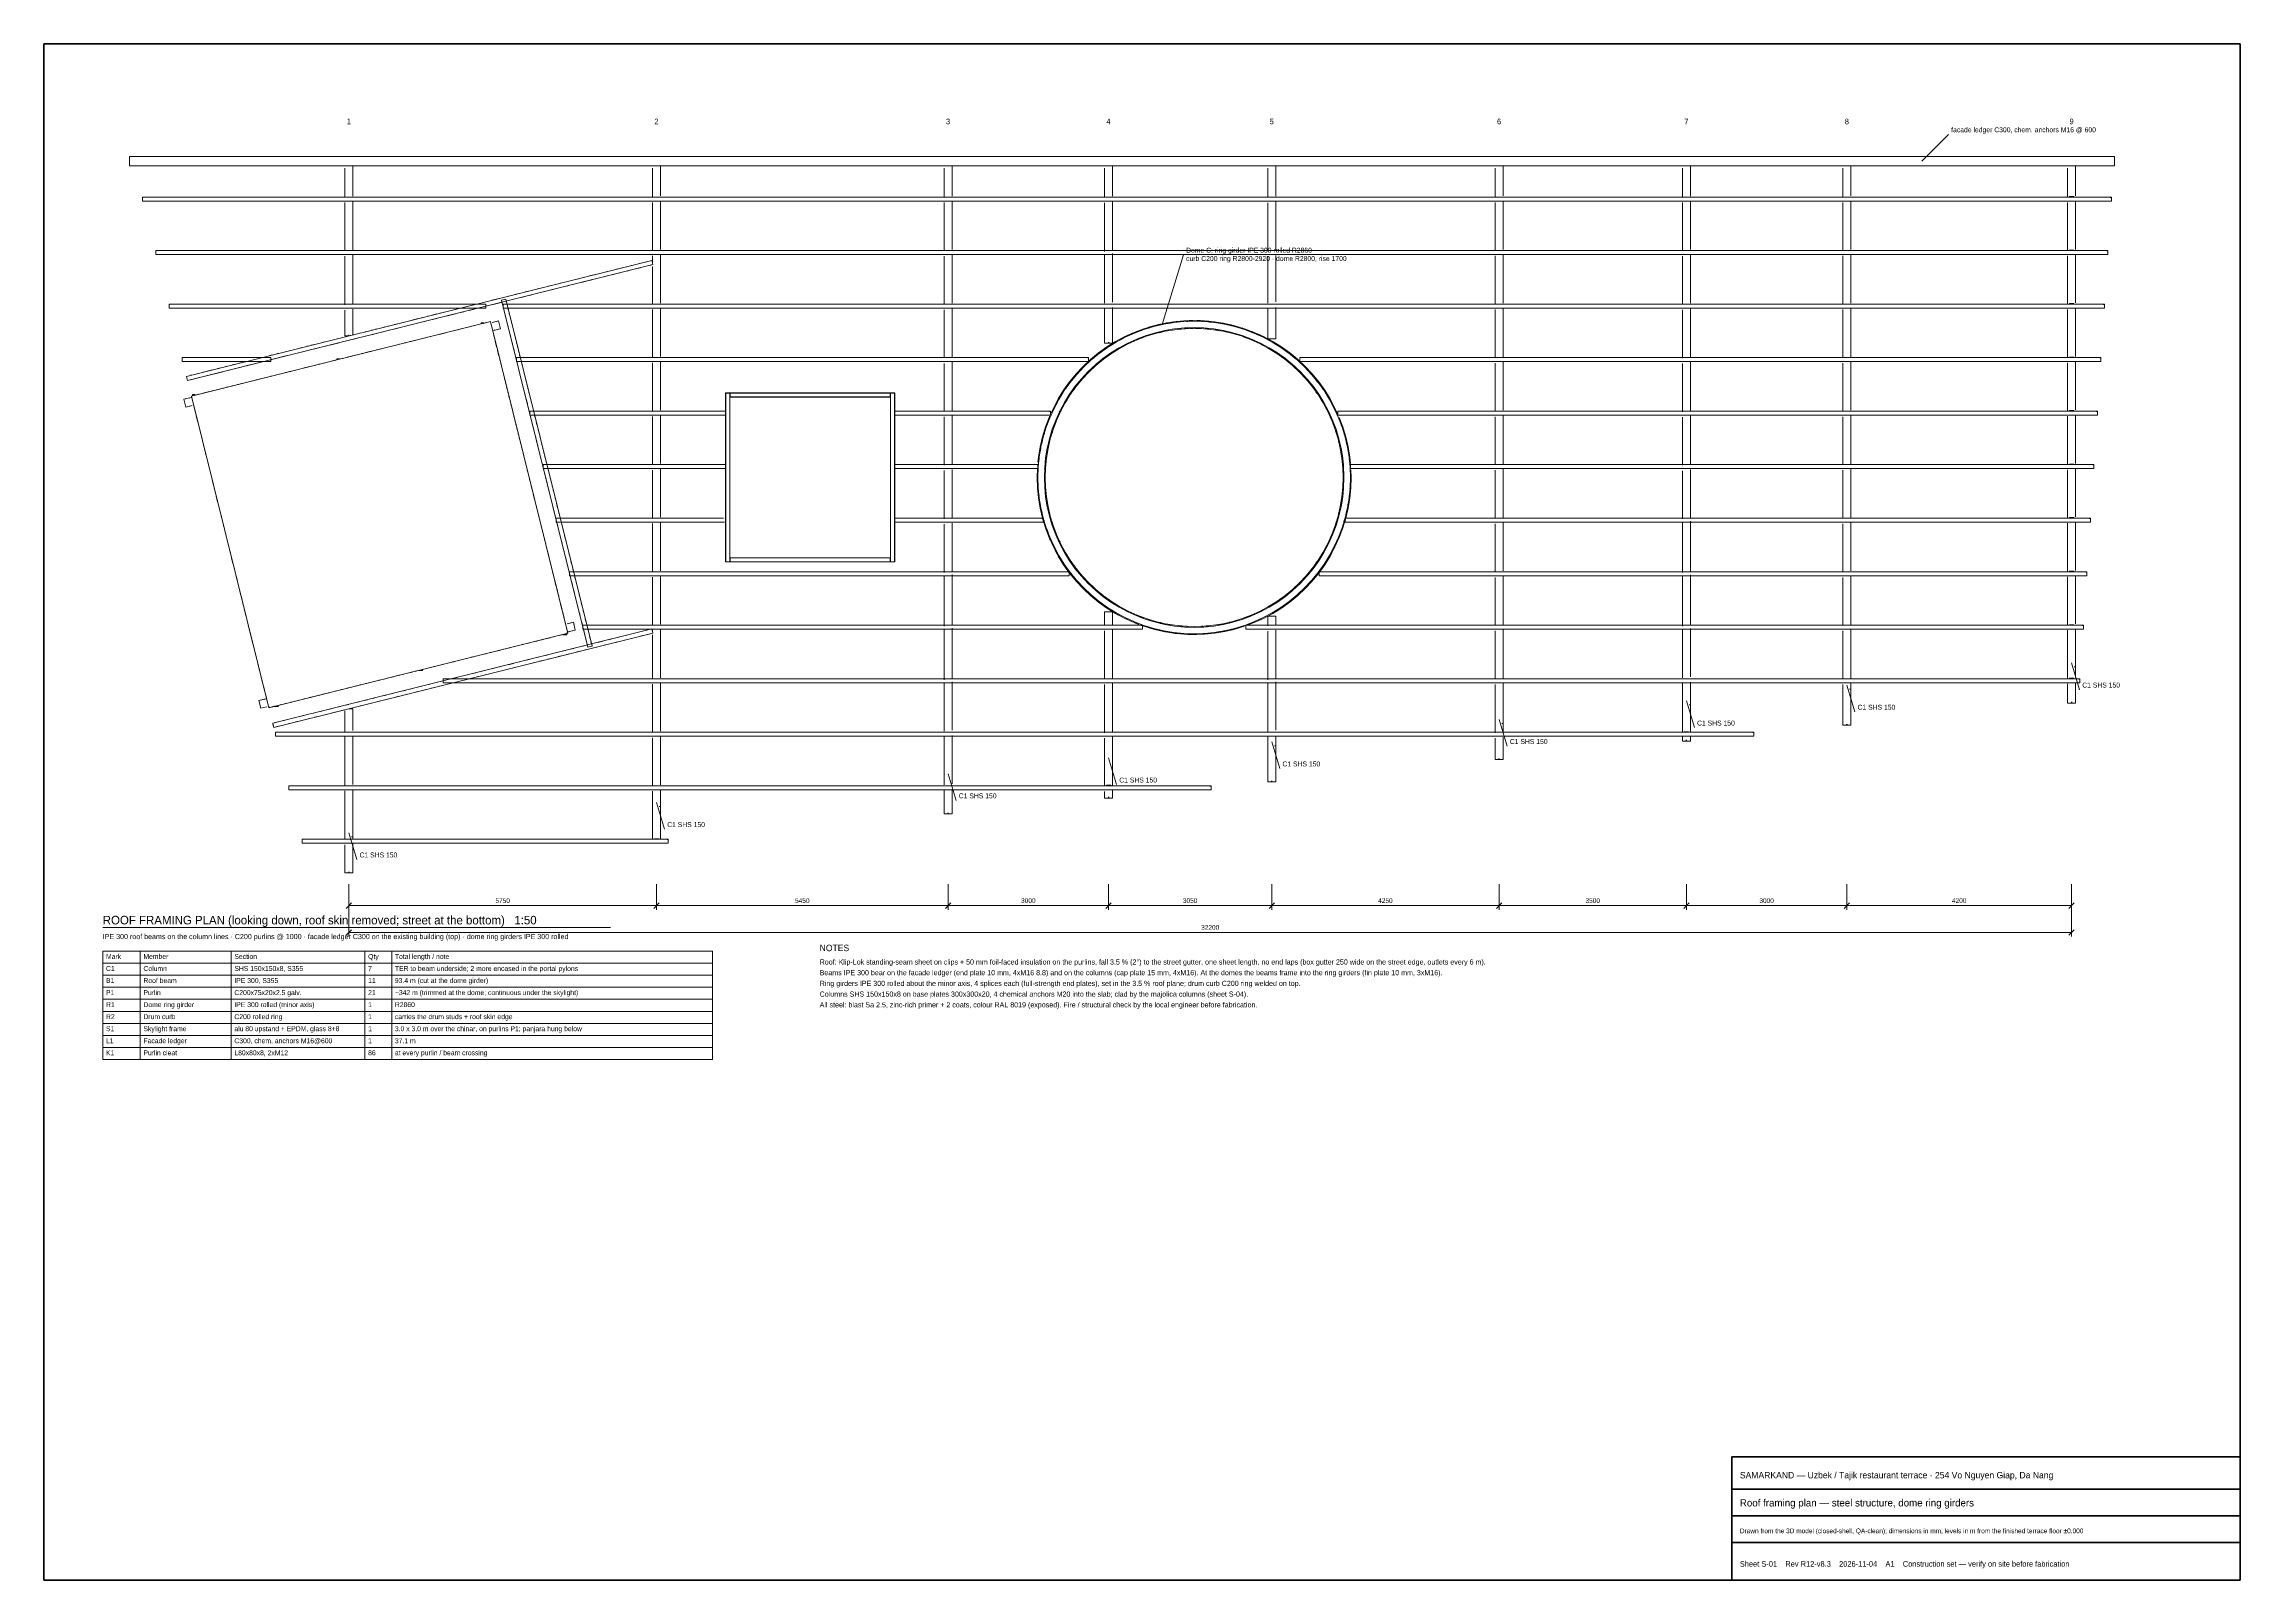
# Model space of a CAD drawing. Header units: metres. Extents: x 10 to 831, y 10 to 584.
import ezdxf
from ezdxf.enums import TextEntityAlignment as Align

# ---------------------------------------------------------------- set-up
doc = ezdxf.new("R2010")
doc.units = ezdxf.units.M
for name, color, linetype, lineweight in [('DIM', 1, 'Continuous', 13), ('FRAME', 7, 'Continuous', 50), ('TXT', 7, 'Continuous', 18), ('VIS', 8, 'Continuous', 13)]:
    doc.layers.add(name, color=color, linetype=linetype, lineweight=lineweight)

msp = doc.modelspace()

# ---------------------------------------------------------------- linework, layer by layer
at = {"layer": 'DIM'}
for p, q in [((123, 261), (125, 263)), ((124, 270), (124, 260.5)), ((124, 270), (124, 250.5)), ((238, 261), (240, 263)), ((238, 261), (240, 263)), ((239, 270), (239, 260.5)), ((239, 270), (239, 260.5)), ((347, 261), (349, 263)), ((347, 261), (349, 263)), ((348, 270), (348, 260.5)), ((348, 270), (348, 260.5)), ((407, 261), (409, 263)), ((407, 261), (409, 263)), ((408, 270), (408, 260.5)), ((408, 270), (408, 260.5)), ((468, 261), (470, 263)), ((468, 261), (470, 263)), ((469, 270), (469, 260.5)), ((469, 270), (469, 260.5)), ((553, 261), (555, 263)), ((553, 261), (555, 263)), ((554, 270), (554, 260.5)), ((554, 270), (554, 260.5)), ((623, 261), (625, 263)), ((623, 261), (625, 263)), ((624, 270), (624, 260.5)), ((624, 270), (624, 260.5)), ((683, 261), (685, 263)), ((683, 261), (685, 263)), ((684, 270), (684, 260.5)), ((684, 270), (684, 260.5)), ((767, 261), (769, 263)), ((768, 270), (768, 260.5)), ((768, 270), (768, 250.5)), ((124, 262), (239, 262)), ((239, 262), (348, 262)), ((348, 262), (408, 262)), ((408, 262), (469, 262)), ((469, 262), (554, 262)), ((554, 262), (624, 262)), ((624, 262), (684, 262)), ((684, 262), (768, 262)), ((123, 251), (125, 253)), ((124, 252), (768, 252)), ((767, 251), (769, 253))]:
    msp.add_line(p, q, dxfattribs=at)
at = {"layer": 'FRAME'}
for p, q in [((641, 44), (831, 44)), ((641, 34), (831, 34)), ((641, 24), (831, 24))]:
    msp.add_line(p, q, dxfattribs=at)
for points in [[(10, 10), (831, 10), (831, 584), (10, 584), (10, 10)], [(641, 10), (831, 10), (831, 56), (641, 56), (641, 10)]]:
    msp.add_lwpolyline(points, close=True, dxfattribs=at)
at = {"layer": 'TXT'}
for p, q in [((712, 540.2), (722, 550.2)), ((428, 479.2), (436, 505.2)), ((768, 352.708), (771, 342.708)), ((624, 338.514), (627, 328.514)), ((684, 344.428), (687, 334.428)), ((554, 331.614), (557, 321.614)), ((469, 323.236), (472, 313.236)), ((408, 317.222), (411, 307.222)), ((348, 311.308), (351, 301.308)), ((239, 300.564), (242, 290.564)), ((124, 289.23), (127, 279.23)), ((32, 253.8), (221.8, 253.8)), ((32, 245), (260, 245)), ((32, 245), (32, 204.5)), ((32, 240.5), (260, 240.5)), ((46, 245), (46, 204.5)), ((80, 245), (80, 204.5)), ((130, 245), (130, 204.5)), ((140, 245), (140, 204.5)), ((260, 245), (260, 204.5)), ((32, 236), (260, 236)), ((32, 231.5), (260, 231.5)), ((32, 227), (260, 227)), ((32, 222.5), (260, 222.5)), ((32, 218), (260, 218)), ((32, 213.5), (260, 213.5)), ((32, 209), (260, 209)), ((32, 204.5), (260, 204.5))]:
    msp.add_line(p, q, dxfattribs=at)
at = {"layer": 'VIS'}
for p, q in [((784, 542), (42, 542)), ((42, 542), (42, 538.4)), ((42, 542), (42, 542)), ((784, 542), (784, 538.4)), ((784, 538.4), (784, 542)), ((784, 542), (784, 542)), ((42, 538.4), (784, 538.4)), ((122.5, 537.5962), (122.5, 526.746)), ((125.5, 527.1478), (125.5, 538.4)), ((125.5, 527.1478), (125.5, 538.4)), ((237.5, 537.5998), (237.5, 526.7984)), ((240.5, 527.1984), (240.5, 538.4)), ((346.5, 537.5984), (346.5, 526.7764)), ((349.5, 527.1772), (349.5, 538.4)), ((406.5, 537.5922), (406.5, 526.6858)), ((409.5, 527.0898), (409.5, 538.4)), ((409.5, 527.0898), (409.5, 538.4)), ((467.5, 537.5932), (467.5, 526.702)), ((470.5, 527.1054), (470.5, 538.4)), ((470.5, 527.1054), (470.5, 538.4)), ((552.5, 537.5994), (552.5, 526.7902)), ((555.5, 527.1906), (555.5, 538.4)), ((622.5, 537.5982), (622.5, 526.7738)), ((625.5, 527.1746), (625.5, 538.4)), ((682.5, 537.5994), (682.5, 526.7904)), ((685.5, 527.1908), (685.5, 538.4)), ((766.5, 537.6004), (766.5, 526.8062)), ((769.5, 527.206), (769.5, 538.4)), ((784, 538.4), (783.5998, 538.4)), ((784, 538.4), (784, 538.4)), ((782.872, 526.8), (46.812, 526.8)), ((46.812, 526.8), (46.812, 525.3)), ((46.812, 526.8), (46.812, 526.8)), ((768.8, 527), (767.2, 527)), ((767.2, 527), (767.2, 526.9)), ((767.2, 527), (767.2, 527)), ((768.8, 527), (768.8, 526.9)), ((768.8, 527), (768.8, 527)), ((782.872, 526.8), (782.472, 526.8)), ((782.872, 526.8), (782.472, 526.8)), ((782.872, 526.68), (782.472, 526.68)), ((782.872, 526.8), (782.872, 525.3)), ((782.872, 525.3), (782.872, 526.8)), ((782.872, 526.8), (782.872, 526.8)), ((782.872, 526.8), (782.872, 526.68)), ((782.872, 526.68), (782.872, 526.8)), ((782.872, 526.8), (782.872, 526.8)), ((782.872, 526.8), (782.872, 525.3)), ((782.872, 525.3), (782.872, 526.8)), ((782.872, 526.8), (782.872, 526.8)), ((782.872, 526.68), (782.872, 526.68)), ((46.812, 525.3), (782.872, 525.3)), ((122.5, 524.7368), (122.5, 506.653)), ((125.5, 507.0548), (125.5, 525.1386)), ((125.5, 507.0548), (125.5, 525.1386)), ((237.5, 524.798), (237.5, 506.7954)), ((240.5, 507.1956), (240.5, 525.1982)), ((346.5, 524.7724), (346.5, 506.7356)), ((349.5, 507.1364), (349.5, 525.1732)), ((406.5, 524.6662), (406.5, 506.4888)), ((409.5, 506.8928), (409.5, 525.07)), ((409.5, 506.8928), (409.5, 525.07)), ((467.5, 524.6852), (467.5, 506.5332)), ((470.5, 506.9366), (470.5, 525.0886)), ((470.5, 506.9366), (470.5, 525.0886)), ((552.5, 524.7886), (552.5, 506.7734)), ((555.5, 507.1738), (555.5, 525.189)), ((622.5, 524.7692), (622.5, 506.7284)), ((625.5, 507.1292), (625.5, 525.17)), ((682.5, 524.7888), (682.5, 506.774)), ((685.5, 507.1742), (685.5, 525.1892)), ((766.5, 524.8074), (766.5, 506.817)), ((769.5, 507.2168), (769.5, 525.207)), ((782.872, 525.3), (782.472, 525.3)), ((782.872, 525.3), (782.472, 525.3)), ((782.872, 525.3), (782.872, 525.3)), ((782.872, 525.3), (782.872, 525.3)), ((781.564, 506.8), (51.788, 506.8)), ((51.788, 506.8), (51.788, 505.3)), ((51.788, 506.8), (51.788, 506.8)), ((51.788, 505.3), (781.564, 505.3)), ((237.3068, 503.106), (63.2856, 459.7952)), ((63.672, 458.2426), (237.6932, 501.5534)), ((122.5, 504.6436), (122.5, 486.56)), ((125.5, 486.9618), (125.5, 505.0456)), ((125.5, 486.9618), (125.5, 505.0456)), ((225.6536, 500.2058), (228.3726, 500.8824)), ((229.538, 501.1724), (229.9264, 501.2692)), ((232.6456, 501.9458), (235.3646, 502.6226)), ((237.6932, 501.5534), (236.5278, 501.2634)), ((237.6932, 501.5534), (237.3068, 503.106)), ((237.5, 504.7952), (237.5, 501.9948)), ((237.6932, 501.5534), (237.6932, 501.5534)), ((240.5, 487.1926), (240.5, 505.1952)), ((346.5, 504.7316), (346.5, 486.695)), ((349.5, 487.0958), (349.5, 505.1324)), ((406.5, 505.277), (406.5, 487.0998)), ((409.5, 487.5038), (409.5, 505.681)), ((409.5, 487.5038), (409.5, 505.681)), ((467.5, 504.5164), (467.5, 487.1712)), ((470.5, 487.5746), (470.5, 504.9198)), ((470.5, 487.5746), (470.5, 504.9198)), ((552.5, 504.7718), (552.5, 486.7566)), ((555.5, 487.157), (555.5, 505.1722)), ((622.5, 504.7238), (622.5, 486.683)), ((625.5, 487.084), (625.5, 505.1248)), ((682.5, 504.7724), (682.5, 486.7574)), ((685.5, 487.1578), (685.5, 505.1726)), ((766.5, 504.818), (766.5, 486.8278)), ((768.8, 507), (767.2, 507)), ((767.2, 507), (767.2, 506.9)), ((767.2, 507), (767.2, 507)), ((768.8, 507), (768.8, 506.9)), ((768.8, 507), (768.8, 507)), ((769.5, 487.2276), (769.5, 505.2178)), ((781.564, 506.8), (781.1638, 506.8)), ((781.564, 506.8), (781.1638, 506.8)), ((781.564, 506.68), (781.1638, 506.68)), ((781.564, 505.3), (781.1638, 505.3)), ((781.564, 505.3), (781.1638, 505.3)), ((781.564, 506.8), (781.564, 505.3)), ((781.564, 505.3), (781.564, 506.8)), ((781.564, 506.8), (781.564, 506.8)), ((781.564, 506.8), (781.564, 506.68)), ((781.564, 506.68), (781.564, 506.8)), ((781.564, 506.8), (781.564, 506.8)), ((781.564, 506.8), (781.564, 505.3)), ((781.564, 505.3), (781.564, 506.8)), ((781.564, 506.8), (781.564, 506.8)), ((781.564, 506.68), (781.564, 506.68)), ((781.564, 505.3), (781.564, 505.3)), ((781.564, 505.3), (781.564, 505.3)), ((196.1322, 492.8584), (197.2974, 493.1484)), ((198.4628, 493.4384), (199.628, 493.7284)), ((200.7934, 494.0184), (201.1818, 494.1152)), ((202.3472, 494.4052), (203.5124, 494.6952)), ((204.2874, 493.2392), (203.122, 492.9492)), ((204.6778, 494.9852), (208.1738, 495.8554)), ((206.618, 493.8194), (205.4526, 493.5292)), ((208.1718, 494.206), (207.7834, 494.1094)), ((209.339, 496.1454), (212.0582, 496.822)), ((212.833, 495.3662), (210.8908, 494.8828)), ((215.1636, 495.9462), (213.9984, 495.6562)), ((214.0004, 497.3054), (216.7194, 497.9822)), ((216.7174, 496.3328), (216.329, 496.2362)), ((217.8848, 498.2722), (220.6038, 498.949)), ((220.6018, 497.2996), (219.4366, 497.0096)), ((221.7692, 499.239), (222.9346, 499.529)), ((223.7094, 498.073), (222.544, 497.783)), ((224.0998, 499.819), (224.4882, 499.9156)), ((225.2632, 498.4598), (224.8746, 498.363)), ((229.1476, 499.4264), (227.9822, 499.1364)), ((233.032, 500.3932), (231.0898, 499.9098)), ((237.5, 500.7946), (237.5, 486.7926)), ((769.5, 487.2276), (769.5, 496.4226)), ((175.2, 486.8), (56.762, 486.8)), ((56.762, 486.8), (56.762, 485.3)), ((56.762, 486.8), (56.762, 486.8)), ((56.762, 485.3), (56.762, 486.05)), ((56.762, 485.3), (56.762, 486.05)), ((165.597, 485.3), (56.762, 485.3)), ((56.762, 485.3), (175.2, 485.3)), ((56.762, 485.3), (56.762, 485.3)), ((165.597, 485.3), (56.762, 485.3)), ((56.762, 485.3), (165.997, 485.3)), ((56.762, 485.3), (56.762, 485.3)), ((122.5, 484.5506), (122.5, 474.906)), ((125.5, 475.7098), (125.5, 484.9526)), ((125.5, 475.7098), (125.5, 484.9526)), ((162.7262, 484.5442), (165.4454, 485.221)), ((171.6584, 485.1184), (168.9392, 484.4418)), ((175.2, 485.3), (172.399, 485.3)), ((175.2, 485.3), (172.399, 485.3)), ((172.7992, 485.3), (175.2, 485.3)), ((175.5428, 486.0852), (175.1544, 485.9886)), ((175.1564, 487.6378), (176.3216, 487.928)), ((175.2, 485.3), (175.2, 486.8)), ((175.2, 485.3), (175.2, 486.05)), ((175.2, 485.3), (175.2, 485.3)), ((175.2, 485.3), (175.2, 485.3)), ((180.981, 487.4388), (177.485, 486.5686)), ((177.487, 488.218), (180.206, 488.8946)), ((182.633, 488.6742), (181.0804, 488.2878)), ((181.0804, 488.2878), (213.3448, 358.629)), ((181.0804, 488.2878), (181.0804, 488.2878)), ((181.2736, 487.5114), (181.177, 487.8996)), ((780.256, 486.8), (181.65, 486.8)), ((181.65, 486.8), (181.65, 485.3)), ((181.65, 486.8), (181.65, 486.8)), ((181.65, 485.3), (181.65, 486.05)), ((181.65, 485.3), (181.65, 486.05)), ((181.65, 485.3), (780.256, 485.3)), ((181.65, 485.3), (181.65, 485.3)), ((181.65, 485.3), (182.0502, 485.3)), ((181.65, 485.3), (181.65, 485.3)), ((182.0464, 484.4058), (181.9498, 484.794)), ((214.8974, 359.0154), (182.633, 488.6742)), ((182.8262, 487.8978), (182.9228, 487.5096)), ((183.599, 484.7922), (183.6956, 484.404)), ((780.256, 485.3), (183.6506, 485.3)), ((780.256, 485.3), (183.6506, 485.3)), ((183.702, 489.7648), (184.0904, 489.8614)), ((184.0508, 485.3), (780.256, 485.3)), ((187.196, 488.9856), (186.0306, 488.6954)), ((186.0326, 490.3448), (188.7518, 491.0216)), ((190.3034, 489.759), (188.3612, 489.2756)), ((189.917, 491.3116), (191.0824, 491.6016)), ((192.6342, 490.339), (191.4688, 490.049)), ((192.2478, 491.8916), (192.6362, 491.9882)), ((195.7416, 491.1124), (194.5764, 490.8224)), ((194.5784, 492.4716), (194.9668, 492.5684)), ((198.0724, 491.6924), (196.907, 491.4024)), ((200.403, 492.2724), (199.2376, 491.9824)), ((237.5, 484.7924), (237.5, 466.7898)), ((240.5, 467.1898), (240.5, 485.1924)), ((346.5, 484.6908), (346.5, 466.6542)), ((349.5, 467.055), (349.5, 485.0916)), ((406.5, 485.0802), (406.5, 472.1542)), ((409.5, 472.1542), (409.5, 485.4842)), ((409.5, 472.1542), (409.5, 485.4842)), ((467.5, 485.1544), (467.5, 473.8598)), ((470.5, 473.8598), (470.5, 485.5578)), ((470.5, 473.8598), (470.5, 485.5578)), ((552.5, 484.755), (552.5, 466.74)), ((555.5, 467.1402), (555.5, 485.1554)), ((622.5, 484.6784), (622.5, 466.6376)), ((625.5, 467.0386), (625.5, 485.0794)), ((682.5, 484.7558), (682.5, 466.741)), ((685.5, 487.1578), (685.5, 488.3588)), ((685.5, 467.1414), (685.5, 485.1562)), ((685.5, 467.1414), (685.5, 485.1562)), ((766.5, 484.8288), (766.5, 466.8386)), ((768.8, 487), (767.2, 487)), ((767.2, 487), (767.2, 486.9)), ((767.2, 487), (767.2, 487)), ((768.8, 487), (768.8, 486.9)), ((768.8, 487), (768.8, 487)), ((769.5, 467.2382), (769.5, 485.2286)), ((769.5, 467.2382), (769.5, 485.2286)), ((780.256, 486.8), (779.8558, 486.8)), ((780.256, 486.8), (779.8558, 486.8)), ((780.256, 486.68), (779.8558, 486.68)), ((780.256, 486.8), (780.256, 485.3)), ((780.256, 485.3), (780.256, 486.8)), ((780.256, 486.8), (780.256, 486.8)), ((780.256, 486.8), (780.256, 486.68)), ((780.256, 486.68), (780.256, 486.8)), ((780.256, 486.8), (780.256, 486.8)), ((780.256, 486.8), (780.256, 485.3)), ((780.256, 485.3), (780.256, 486.8)), ((780.256, 486.8), (780.256, 486.8)), ((780.256, 486.68), (780.256, 486.68)), ((780.256, 485.3), (780.256, 485.3)), ((780.256, 485.3), (780.256, 485.3)), ((176.9, 480.24), (65.12, 452.42)), ((125.5, 480.532), (125.5, 475.3078)), ((125.5, 480.532), (125.5, 475.3078)), ((130.0972, 476.4236), (130.4858, 476.5202)), ((132.428, 477.0036), (132.8164, 477.1002)), ((133.9816, 477.3902), (134.3702, 477.487)), ((139.0294, 476.9978), (136.3104, 476.321)), ((136.3124, 477.9704), (137.4776, 478.2604)), ((138.643, 478.5504), (139.0314, 478.647)), ((143.6906, 478.1578), (140.9716, 477.4812)), ((140.9736, 479.1304), (142.139, 479.4204)), ((143.3042, 479.7104), (143.6926, 479.8072)), ((144.858, 480.0972), (145.2464, 480.1938)), ((146.0214, 478.7378), (145.6328, 478.6412)), ((147.575, 479.1246), (147.1866, 479.028)), ((147.1886, 480.6772), (149.9078, 481.354)), ((150.6826, 479.898), (149.5172, 479.608)), ((151.073, 481.644), (152.2384, 481.934)), ((153.0132, 480.478), (151.848, 480.188)), ((153.4036, 482.224), (153.7922, 482.3208)), ((156.8976, 481.4448), (154.1786, 480.768)), ((154.9574, 482.6108), (156.8996, 483.0942)), ((159.2282, 482.0248), (158.063, 481.7348)), ((158.065, 483.3842), (158.4534, 483.4808)), ((159.6188, 483.7708), (160.784, 484.0608)), ((163.8896, 483.185), (160.3936, 482.3148)), ((163.6114, 476.9328), (163.2206, 476.8354)), ((163.6114, 476.9328), (163.2206, 476.8354)), ((163.6114, 476.9328), (166.3474, 477.6136)), ((163.6114, 476.9328), (166.3474, 477.6136)), ((163.6114, 476.9328), (166.3474, 477.6136)), ((165.9564, 477.5164), (164.784, 477.2246)), ((165.9564, 477.5164), (164.784, 477.2246)), ((166.997, 483.9584), (165.8318, 483.6684)), ((167.5198, 477.9054), (167.9106, 478.0028)), ((167.5198, 477.9054), (167.9106, 478.0028)), ((167.5198, 477.9054), (167.9106, 478.0028)), ((169.8648, 478.489), (168.6924, 478.1972)), ((169.8648, 478.489), (168.6924, 478.1972)), ((169.0832, 478.2946), (169.474, 478.3918)), ((169.0832, 478.2946), (169.474, 478.3918)), ((169.0832, 478.2946), (169.474, 478.3918)), ((170.6466, 478.6836), (171.0374, 478.781)), ((170.6466, 478.6836), (171.0374, 478.781)), ((170.6466, 478.6836), (171.0374, 478.781)), ((172.9916, 479.2672), (173.3824, 479.3646)), ((172.9916, 479.2672), (173.3824, 479.3646)), ((172.9916, 479.2672), (173.3824, 479.3646)), ((174.44, 479.82), (173.44, 479.82)), ((173.44, 479.82), (173.44, 479.42)), ((173.44, 479.82), (173.44, 479.82)), ((176.1184, 480.0454), (174.1642, 479.559)), ((176.1184, 480.0454), (174.1642, 479.559)), ((174.555, 479.6564), (176.5092, 480.1428)), ((174.555, 479.6564), (176.5092, 480.1428)), ((174.555, 479.6564), (176.5092, 480.1428)), ((205.88, 363.78), (176.9, 480.24)), ((177.6728, 477.1344), (177.383, 478.299)), ((177.6728, 477.1344), (177.383, 478.299)), ((177.593, 479.9018), (179.9296, 480.4834)), ((180.6542, 477.5722), (177.9284, 476.8936)), ((179.1508, 480.2896), (177.9824, 479.9986)), ((178.3178, 476.9906), (178.7072, 477.0876)), ((179.8754, 477.3784), (180.6542, 477.5722)), ((179.9296, 480.4834), (180.6542, 477.5722)), ((180.1712, 479.513), (180.0504, 479.9982)), ((180.6542, 477.5722), (180.5334, 478.0574)), ((180.6542, 477.5722), (180.6542, 477.5722)), ((182.8192, 481.3002), (182.7226, 481.6884)), ((183.592, 478.1946), (183.4954, 478.5828)), ((183.9854, 483.2394), (184.082, 482.8512)), ((184.3718, 481.6866), (184.4684, 481.2984)), ((184.7582, 480.1338), (184.8548, 479.7456)), ((185.1446, 478.581), (185.2412, 478.1928)), ((185.531, 477.0282), (185.6276, 476.64)), ((409.5, 477.8092), (409.5, 472.1542)), ((409.5, 477.8092), (409.5, 472.1542)), ((414.0376, 474.6464), (417.5364, 476.2318)), ((417.5364, 476.2318), (421.1316, 477.5848)), ((417.6512, 475.9546), (421.228, 477.3008)), ((418.4352, 476.57), (419.7834, 477.0774)), ((418.4352, 476.57), (419.7834, 477.0774)), ((418.4352, 476.57), (419.7834, 477.0774)), ((420.3338, 476.9642), (420.7808, 477.1324)), ((421.1316, 477.5848), (424.8074, 478.6998)), ((421.228, 477.3008), (424.885, 478.41)), ((422.9694, 478.1424), (424.3478, 478.5604)), ((422.9694, 478.1424), (424.3478, 478.5604)), ((422.9694, 478.1424), (424.3478, 478.5604)), ((423.0564, 477.8554), (424.4278, 478.2714)), ((424.8074, 478.6998), (428.5482, 479.572)), ((424.885, 478.41), (428.6068, 479.2778)), ((425.5062, 476.0918), (429.075, 476.924)), ((426.3984, 476.2998), (425.5062, 476.0918)), ((429.1334, 476.6298), (425.5838, 475.802)), ((425.7426, 478.918), (427.1454, 479.245)), ((425.7426, 478.918), (427.1454, 479.245)), ((425.7426, 478.918), (427.1454, 479.245)), ((428.246, 476.4228), (426.915, 476.1124)), ((427.3586, 476.216), (428.6898, 476.5262)), ((427.3586, 476.216), (428.6898, 476.5262)), ((427.6762, 479.061), (428.1416, 479.1694)), ((428.5482, 479.572), (432.338, 480.1978)), ((428.6068, 479.2778), (432.3772, 479.9004)), ((429.075, 476.924), (432.6906, 477.521)), ((432.7296, 477.2234), (429.1334, 476.6298)), ((429.4956, 479.7286), (429.9694, 479.8068)), ((429.4956, 479.7286), (429.9694, 479.8068)), ((429.4956, 479.7286), (429.9694, 479.8068)), ((431.7866, 477.3716), (430.4308, 477.1478)), ((430.492, 479.5892), (431.906, 479.8226)), ((432.338, 480.1978), (436.1608, 480.5744)), ((432.3772, 479.9004), (436.1804, 480.275)), ((432.6906, 477.521), (436.3374, 477.88)), ((436.357, 477.5808), (432.7296, 477.2234)), ((433.2938, 480.292), (434.7274, 480.4332)), ((433.2938, 480.292), (434.7274, 480.4332)), ((433.2938, 480.292), (434.7274, 480.4332)), ((433.328, 479.994), (434.7542, 480.1344)), ((436.3374, 477.88), (434.0582, 477.6556)), ((436.357, 477.5808), (434.09, 477.3574)), ((434.5434, 477.4022), (436.357, 477.5808)), ((434.5434, 477.4022), (436.357, 477.5808)), ((436.1608, 480.5744), (440, 480.7)), ((436.1804, 480.275), (440, 480.4)), ((436.3374, 477.88), (440, 478)), ((438.1688, 477.94), (436.3374, 477.88)), ((440, 477.7), (436.357, 477.5808)), ((436.357, 477.5808), (436.8124, 477.5956)), ((436.357, 477.5808), (436.8124, 477.5956)), ((437.1354, 480.3062), (437.6128, 480.3218)), ((438.0804, 480.6372), (439.5202, 480.6842)), ((438.0804, 480.6372), (439.5202, 480.6842)), ((438.0804, 480.6372), (439.5202, 480.6842)), ((439.0892, 477.6702), (438.6338, 477.6552)), ((439.0892, 477.6702), (439.5446, 477.685)), ((439.0892, 477.6702), (439.5446, 477.685)), ((440, 480.7), (443.8392, 480.5744)), ((440, 480.4), (443.8196, 480.275)), ((440, 478), (443.6626, 477.88)), ((443.643, 477.5808), (440, 477.7)), ((440.9108, 477.6702), (440.4554, 477.685)), ((440.9108, 477.6702), (441.3662, 477.6552)), ((440.9108, 477.6702), (441.3662, 477.6552)), ((440.9598, 480.6686), (442.3994, 480.6214)), ((440.9598, 480.6686), (442.3994, 480.6214)), ((440.9598, 480.6686), (442.3994, 480.6214)), ((442.747, 477.91), (441.3734, 477.955)), ((442.8646, 480.3062), (443.342, 480.2906)), ((447.2704, 477.2234), (443.643, 477.5808)), ((443.6626, 477.88), (447.3094, 477.521)), ((443.8196, 480.275), (447.6228, 479.9004)), ((443.8392, 480.5744), (447.6618, 480.1978)), ((445.4566, 477.4022), (444.0964, 477.536)), ((445.486, 477.7006), (444.1184, 477.8352)), ((444.5498, 477.4914), (445.91, 477.3574)), ((444.5498, 477.4914), (445.91, 477.3574)), ((444.7948, 480.4802), (446.2284, 480.339)), ((444.7948, 480.4802), (446.2284, 480.339)), ((444.7948, 480.4802), (446.2284, 480.339)), ((445.7212, 480.0876), (447.1474, 479.9472)), ((450.8666, 476.6298), (447.2704, 477.2234)), ((447.3094, 477.521), (450.925, 476.924)), ((447.6228, 479.9004), (451.3932, 479.2778)), ((447.6618, 480.1978), (451.4518, 479.572)), ((449.0684, 476.9266), (447.7198, 477.1492)), ((449.1172, 477.2224), (447.7614, 477.4462)), ((448.1694, 477.075), (449.518, 476.8524)), ((448.1694, 477.075), (449.518, 476.8524)), ((448.5654, 479.7448), (449.9794, 479.5114)), ((450.5044, 479.7286), (450.978, 479.6504)), ((450.5044, 479.7286), (450.978, 479.6504)), ((450.5044, 479.7286), (450.978, 479.6504)), ((454.4162, 475.802), (450.8666, 476.6298)), ((450.925, 476.924), (454.4938, 476.0918)), ((451.754, 476.4228), (451.3102, 476.5262)), ((451.3932, 479.2778), (455.115, 478.41)), ((451.4518, 479.572), (455.1926, 478.6998)), ((451.754, 476.4228), (452.1976, 476.3194)), ((451.754, 476.4228), (452.1976, 476.3194)), ((452.3238, 479.061), (453.7194, 478.7354)), ((453.6016, 476.2998), (453.1556, 476.4038)), ((453.3222, 479.136), (454.725, 478.8088)), ((453.3222, 479.136), (454.725, 478.8088)), ((453.3222, 479.136), (454.725, 478.8088)), ((455.115, 478.41), (458.772, 477.3008)), ((455.1926, 478.6998), (458.8686, 477.5848)), ((456.0294, 478.1328), (456.4864, 477.994)), ((457.9496, 477.8636), (458.409, 477.7242)), ((457.9496, 477.8636), (458.409, 477.7242)), ((457.9496, 477.8636), (458.409, 477.7242)), ((458.772, 477.3008), (462.3488, 475.9546)), ((458.8686, 477.5848), (462.4636, 476.2318)), ((459.6662, 476.9642), (461.0074, 476.4594)), ((461.5648, 476.57), (462.0142, 476.4008)), ((461.5648, 476.57), (462.0142, 476.4008)), ((461.5648, 476.57), (462.0142, 476.4008)), ((462.4636, 476.2318), (465.9624, 474.6464)), ((470.5, 479.507), (470.5, 473.8598)), ((470.5, 479.507), (470.5, 473.8598)), ((625.5, 467.0386), (625.5, 482.674)), ((96.6914, 468.1094), (97.8568, 468.3994)), ((99.799, 468.8828), (100.1874, 468.9794)), ((105.6236, 468.6836), (102.1276, 467.8136)), ((102.1296, 469.4628), (103.2948, 469.7528)), ((105.237, 470.2362), (106.4024, 470.5262)), ((109.508, 469.6504), (106.7888, 468.9736)), ((108.3446, 471.0096), (108.733, 471.1064)), ((109.8984, 471.3964), (111.0638, 471.6864)), ((111.8386, 470.2304), (110.6732, 469.9404)), ((114.1692, 470.8104), (113.0038, 470.5204)), ((113.7828, 472.3632), (114.9482, 472.6532)), ((115.723, 471.1972), (115.3346, 471.1006)), ((116.1134, 472.9432), (117.2788, 473.2332)), ((120.3842, 472.3572), (116.8882, 471.4872)), ((119.221, 473.7166), (119.6094, 473.8132)), ((122.715, 472.9374), (121.5496, 472.6474)), ((122.5, 474.906), (122.5, 475.3078)), ((122.5, 474.906), (122.5, 475.3078)), ((123.5, 474.906), (122.5, 474.906)), ((122.5, 474.906), (124, 474.906)), ((122.5, 474.906), (122.5, 474.906)), ((123.5, 474.906), (122.5, 474.906)), ((122.5, 474.906), (124, 474.906)), ((122.5, 474.906), (122.5, 474.906)), ((124.2686, 473.324), (123.8802, 473.2274)), ((123.8822, 474.8766), (125.8244, 475.36)), ((123.929, 474.906), (123.929, 475.3078)), ((123.929, 474.906), (124, 474.906)), ((123.929, 474.906), (123.929, 474.906)), ((128.153, 474.2908), (125.434, 473.614)), ((127.6542, 467.9836), (127.2634, 467.8864)), ((127.6542, 467.9836), (127.2634, 467.8864)), ((127.6542, 467.9836), (128.0452, 468.081)), ((127.6542, 467.9836), (128.0452, 468.081)), ((127.6542, 467.9836), (128.0452, 468.081)), ((127.7666, 475.8434), (128.155, 475.9402)), ((129.2176, 468.3728), (128.8268, 468.2754)), ((129.2176, 468.3728), (128.8268, 468.2754)), ((129.9992, 468.5672), (132.7352, 469.2482)), ((129.9992, 468.5672), (132.7352, 469.2482)), ((129.9992, 468.5672), (132.7352, 469.2482)), ((131.2606, 475.0642), (130.0952, 474.7742)), ((132.3444, 469.151), (130.3902, 468.6646)), ((132.3444, 469.151), (130.3902, 468.6646)), ((135.145, 476.031), (132.426, 475.3542)), ((134.6894, 469.7346), (134.2986, 469.6372)), ((134.6894, 469.7346), (134.2986, 469.6372)), ((134.6894, 469.7346), (135.0802, 469.8318)), ((134.6894, 469.7346), (135.0802, 469.8318)), ((134.6894, 469.7346), (135.0802, 469.8318)), ((136.2528, 470.1236), (135.8618, 470.0264)), ((136.2528, 470.1236), (135.8618, 470.0264)), ((136.2528, 470.1236), (137.4252, 470.4154)), ((136.2528, 470.1236), (137.4252, 470.4154)), ((136.2528, 470.1236), (137.4252, 470.4154)), ((138.5978, 470.7072), (137.4252, 470.4154)), ((138.5978, 470.7072), (137.4252, 470.4154)), ((138.5978, 470.7072), (138.9886, 470.8046)), ((138.5978, 470.7072), (138.9886, 470.8046)), ((138.5978, 470.7072), (138.9886, 470.8046)), ((140.1612, 471.0964), (140.552, 471.1936)), ((140.1612, 471.0964), (140.552, 471.1936)), ((140.1612, 471.0964), (140.552, 471.1936)), ((142.5062, 471.68), (140.552, 471.1936)), ((142.5062, 471.68), (140.552, 471.1936)), ((141.7244, 471.4854), (142.897, 471.7772)), ((141.7244, 471.4854), (142.897, 471.7772)), ((141.7244, 471.4854), (142.897, 471.7772)), ((144.8512, 472.2636), (145.242, 472.361)), ((144.8512, 472.2636), (145.242, 472.361)), ((144.8512, 472.2636), (145.242, 472.361)), ((148.7596, 473.2364), (146.8054, 472.75)), ((148.7596, 473.2364), (146.8054, 472.75)), ((147.1962, 472.8472), (149.1504, 473.3336)), ((147.1962, 472.8472), (149.1504, 473.3336)), ((147.1962, 472.8472), (149.1504, 473.3336)), ((151.1046, 473.82), (151.4954, 473.9172)), ((151.1046, 473.82), (151.4954, 473.9172)), ((151.1046, 473.82), (151.4954, 473.9172)), ((153.4496, 474.4036), (152.2772, 474.1118)), ((153.4496, 474.4036), (152.2772, 474.1118)), ((152.668, 474.209), (153.0588, 474.3064)), ((152.668, 474.209), (153.0588, 474.3064)), ((152.668, 474.209), (153.0588, 474.3064)), ((155.013, 474.7928), (154.6222, 474.6954)), ((155.013, 474.7928), (154.6222, 474.6954)), ((156.5764, 475.1818), (156.9672, 475.279)), ((156.5764, 475.1818), (156.9672, 475.279)), ((156.5764, 475.1818), (156.9672, 475.279)), ((159.703, 475.96), (157.7488, 475.4736)), ((159.703, 475.96), (157.7488, 475.4736)), ((158.1398, 475.571), (160.094, 476.0572)), ((158.1398, 475.571), (160.094, 476.0572)), ((158.1398, 475.571), (160.094, 476.0572)), ((178.0592, 475.5816), (178.1558, 475.1934)), ((178.0592, 475.5816), (178.1558, 475.1934)), ((178.0592, 475.5816), (178.1558, 475.1934)), ((178.2524, 474.8052), (178.1558, 475.1934)), ((178.2524, 474.8052), (178.1558, 475.1934)), ((178.4456, 474.0288), (178.5422, 473.6406)), ((178.4456, 474.0288), (178.5422, 473.6406)), ((178.4456, 474.0288), (178.5422, 473.6406)), ((179.2184, 470.9232), (178.7354, 472.8642)), ((179.2184, 470.9232), (178.7354, 472.8642)), ((178.832, 472.476), (178.9286, 472.0878)), ((178.832, 472.476), (178.9286, 472.0878)), ((178.832, 472.476), (178.9286, 472.0878)), ((179.2184, 470.9232), (179.315, 470.535)), ((179.2184, 470.9232), (179.315, 470.535)), ((179.2184, 470.9232), (179.315, 470.535)), ((179.9912, 467.8176), (179.5082, 469.7586)), ((179.9912, 467.8176), (179.5082, 469.7586)), ((179.6048, 469.3704), (179.7014, 468.9822)), ((179.6048, 469.3704), (179.7014, 468.9822)), ((179.6048, 469.3704), (179.7014, 468.9822)), ((184.558, 474.3126), (184.2682, 475.4772)), ((185.1376, 471.9834), (185.041, 472.3716)), ((186.1036, 468.1014), (185.6206, 470.0424)), ((185.9174, 475.4754), (186.014, 475.0872)), ((186.3038, 473.9226), (186.4004, 473.5344)), ((186.6902, 472.3698), (186.7868, 471.9816)), ((187.0766, 470.817), (187.1732, 470.4288)), ((187.463, 469.2642), (187.5596, 468.876)), ((401.2964, 466.133), (404.2658, 468.5698)), ((401.4942, 465.9074), (404.4484, 468.3318)), ((403.5234, 467.9606), (403.8946, 468.2652)), ((403.5234, 467.9606), (403.8946, 468.2652)), ((403.5234, 467.9606), (403.8946, 468.2652)), ((404.2658, 468.5698), (407.388, 470.8072)), ((404.4484, 468.3318), (407.5546, 470.5578)), ((405.0462, 469.1292), (405.4366, 469.4088)), ((405.0462, 469.1292), (405.4366, 469.4088)), ((405.0462, 469.1292), (405.4366, 469.4088)), ((405.9094, 466.4278), (408.888, 468.5622)), ((409.0548, 468.3128), (406.092, 466.1898)), ((406.5, 472.1542), (406.5, 472.558)), ((406.5, 472.1542), (406.5, 472.558)), ((409.5, 472.1542), (406.5, 472.1542)), ((406.5, 472.1542), (409.5, 472.1542)), ((406.5, 472.1542), (406.5, 472.1542)), ((409.5, 472.1542), (406.5, 472.1542)), ((406.5, 472.1542), (409.5, 472.1542)), ((406.5, 472.1542), (406.5, 472.1542)), ((406.778, 470.0014), (407.1664, 470.2796)), ((407.388, 470.8072), (410.65, 472.8356)), ((407.5546, 470.5578), (410.8, 472.5758)), ((408.888, 468.5622), (407.771, 467.7618)), ((407.929, 472.1542), (407.929, 472.558)), ((408.071, 472.1542), (407.929, 472.1542)), ((407.929, 472.1542), (408.071, 472.1542)), ((407.929, 472.1542), (407.929, 472.1542)), ((408.071, 472.1542), (408.071, 472.558)), ((408.071, 472.1542), (408.071, 472.1542)), ((409.0548, 468.3128), (408.6844, 468.0474)), ((408.888, 468.5622), (412, 470.4974)), ((412.15, 470.2376), (409.0548, 468.3128)), ((409.0548, 468.3128), (409.4416, 468.5534)), ((409.0548, 468.3128), (409.4416, 468.5534)), ((409.5, 472.1542), (409.5, 472.1542)), ((409.5, 472.1542), (409.5, 472.1542)), ((409.8346, 472.3286), (410.2422, 472.5822)), ((409.8346, 472.3286), (410.2422, 472.5822)), ((409.8346, 472.3286), (410.2422, 472.5822)), ((409.9886, 472.0714), (410.3944, 472.3236)), ((411.222, 470.0136), (410.055, 469.288)), ((410.65, 472.8356), (414.0376, 474.6464)), ((410.8, 472.5758), (414.1704, 474.3774)), ((411.3762, 469.7564), (410.9892, 469.5158)), ((411.3762, 469.7564), (411.7632, 469.997)), ((411.3762, 469.7564), (411.7632, 469.997)), ((411.497, 473.2884), (411.9204, 473.5148)), ((411.497, 473.2884), (411.9204, 473.5148)), ((411.497, 473.2884), (411.9204, 473.5148)), ((412, 470.4974), (415.2318, 472.2248)), ((415.3646, 471.9558), (412.15, 470.2376)), ((412.4852, 473.4766), (413.749, 474.1522)), ((413.7572, 471.0968), (412.5518, 470.4524)), ((412.9536, 470.6672), (414.159, 471.3114)), ((412.9536, 470.6672), (414.159, 471.3114)), ((414.4238, 471.793), (414.02, 471.577)), ((414.1704, 474.3774), (417.6512, 475.9546)), ((415.2318, 472.2248), (418.5698, 473.7372)), ((418.6846, 473.46), (415.3646, 471.9558)), ((416.1946, 472.3318), (415.7796, 472.1438)), ((415.787, 475.439), (417.0992, 476.0336)), ((415.787, 475.439), (417.0992, 476.0336)), ((415.787, 475.439), (417.0992, 476.0336)), ((416.1946, 472.3318), (416.6096, 472.52)), ((416.1946, 472.3318), (416.6096, 472.52)), ((416.781, 475.5602), (417.2162, 475.7574)), ((417.7352, 473.3592), (417.318, 473.1702)), ((418.5698, 473.7372), (421.9994, 475.028)), ((422.0958, 474.744), (418.6846, 473.46)), ((419.4272, 474.06), (418.9984, 473.8986)), ((422.0958, 474.744), (419.9638, 473.9416)), ((420.3902, 474.102), (422.0958, 474.744)), ((420.3902, 474.102), (422.0958, 474.744)), ((421.9994, 475.028), (421.5706, 474.8668)), ((421.9994, 475.028), (425.5062, 476.0918)), ((423.7528, 475.56), (421.9994, 475.028)), ((425.5838, 475.802), (422.0958, 474.744)), ((422.0958, 474.744), (424.2758, 475.4052)), ((422.0958, 474.744), (424.2758, 475.4052)), ((423.8398, 475.273), (422.0958, 474.744)), ((425.5062, 476.0918), (425.0678, 475.9588)), ((425.5838, 475.802), (425.1478, 475.6698)), ((425.5838, 475.802), (426.0276, 475.9056)), ((425.5838, 475.802), (426.0276, 475.9056)), ((457.9042, 474.744), (454.4162, 475.802)), ((454.4938, 476.0918), (458.0006, 475.028)), ((455.2882, 475.5376), (454.8522, 475.6698)), ((455.2882, 475.5376), (455.7242, 475.4052)), ((455.2882, 475.5376), (455.7242, 475.4052)), ((457.124, 475.294), (455.8088, 475.693)), ((461.3154, 473.46), (457.9042, 474.744)), ((458.0006, 475.028), (461.4302, 473.7372)), ((459.6098, 474.102), (458.3306, 474.5836)), ((458.757, 474.423), (460.0362, 473.9416)), ((458.757, 474.423), (460.0362, 473.9416)), ((460.5728, 474.06), (460.1442, 474.2214)), ((464.6354, 471.9558), (461.3154, 473.46)), ((461.4302, 473.7372), (464.7682, 472.2248)), ((462.1454, 473.084), (461.7304, 473.272)), ((462.2648, 473.3592), (461.8476, 473.5482)), ((462.1454, 473.084), (462.5604, 472.896)), ((462.1454, 473.084), (462.5604, 472.896)), ((462.3488, 475.9546), (465.8296, 474.3774)), ((463.219, 475.5602), (463.654, 475.3632)), ((463.3382, 475.8354), (464.6502, 475.241)), ((463.3382, 475.8354), (464.6502, 475.241)), ((463.3382, 475.8354), (464.6502, 475.241)), ((467.85, 470.2376), (464.6354, 471.9558)), ((464.7682, 472.2248), (468, 470.4974)), ((465.4392, 471.5262), (465.0374, 471.741)), ((465.4392, 471.5262), (465.841, 471.3114)), ((465.4392, 471.5262), (465.841, 471.3114)), ((465.8296, 474.3774), (469.2, 472.5758)), ((465.9624, 474.6464), (469.35, 472.8356)), ((467.5, 473.8598), (470.5, 473.8598)), ((467.6562, 473.741), (468.9266, 473.062)), ((467.6562, 473.741), (468.9266, 473.062)), ((467.6562, 473.741), (468.9266, 473.062)), ((470.9452, 468.3128), (467.85, 470.2376)), ((468, 470.4974), (471.112, 468.5622)), ((469.3976, 469.2752), (468.237, 469.997)), ((468.3574, 473.0262), (468.7788, 472.801)), ((469.556, 469.5298), (468.389, 470.2556)), ((468.6238, 469.7564), (469.7846, 469.0346)), ((468.6238, 469.7564), (469.7846, 469.0346)), ((469.2, 472.5758), (472.4452, 470.5578)), ((469.35, 472.8356), (472.612, 470.8072)), ((470.5, 473.8598), (470, 473.8598)), ((470.5, 473.8598), (470, 473.8598)), ((470.1656, 472.3286), (471.3888, 471.568)), ((470.1656, 472.3286), (471.3888, 471.568)), ((470.1656, 472.3286), (471.3888, 471.568)), ((470.5, 473.8598), (470.5, 473.8598)), ((470.5, 473.8598), (470.5, 473.8598)), ((473.908, 466.1898), (470.9452, 468.3128)), ((471.112, 468.5622), (474.0906, 466.4278)), ((472.6012, 467.495), (471.4842, 468.2954)), ((471.634, 471.0624), (472.0396, 470.81)), ((472.4452, 470.5578), (475.5516, 468.3318)), ((472.612, 470.8072), (475.7342, 468.5698)), ((474.9538, 469.1292), (475.344, 468.8496)), ((474.9538, 469.1292), (475.344, 468.8496)), ((474.9538, 469.1292), (475.344, 468.8496)), ((475.5516, 468.3318), (478.5058, 465.9074)), ((475.7342, 468.5698), (478.7036, 466.133)), ((555.5, 467.1402), (555.5, 475.5472)), ((94.84, 466.8), (61.736, 466.8)), ((61.736, 466.8), (61.736, 465.3)), ((61.736, 466.8), (61.736, 466.8)), ((61.736, 465.3), (61.736, 466.05)), ((61.736, 465.3), (61.736, 466.05)), ((85.151, 465.3), (61.736, 465.3)), ((61.736, 465.3), (94.84, 465.3)), ((61.736, 465.3), (61.736, 465.3)), ((85.151, 465.3), (61.736, 465.3)), ((61.736, 465.3), (85.5548, 465.3)), ((61.736, 465.3), (61.736, 465.3)), ((63.2856, 459.7952), (63.672, 458.2426)), ((64.8394, 460.182), (65.2278, 460.2786)), ((67.17, 460.762), (67.5584, 460.8588)), ((68.7238, 461.1488), (69.889, 461.4388)), ((76.879, 461.5296), (70.2754, 459.8862)), ((71.0544, 461.7288), (72.9966, 462.2122)), ((74.9388, 462.6956), (76.104, 462.9856)), ((77.2694, 463.2756), (78.4348, 463.5656)), ((81.5402, 462.6898), (78.8212, 462.013)), ((80.377, 464.049), (81.5422, 464.339)), ((83.8708, 463.2698), (82.7056, 462.9798)), ((82.7076, 464.629), (83.8728, 464.919)), ((90.086, 464.8166), (85.0362, 463.5598)), ((91.6396, 465.2032), (91.2512, 465.1066)), ((94.84, 465.3), (92.014, 465.3)), ((94.84, 465.3), (92.014, 465.3)), ((92.4178, 465.3), (94.84, 465.3)), ((94.3608, 467.5294), (95.526, 467.8194)), ((94.8238, 459.8128), (94.433, 459.7154)), ((94.8238, 459.8128), (94.433, 459.7154)), ((94.8238, 459.8128), (95.2146, 459.91)), ((94.8238, 459.8128), (95.2146, 459.91)), ((94.8238, 459.8128), (95.2146, 459.91)), ((94.84, 465.3), (94.84, 466.8)), ((94.84, 465.3), (94.84, 466.05)), ((94.84, 465.3), (94.84, 465.3)), ((94.84, 465.3), (94.84, 465.3)), ((100.9622, 467.5236), (95.1356, 466.0734)), ((96.3872, 460.2018), (96.778, 460.299)), ((96.3872, 460.2018), (96.778, 460.299)), ((96.3872, 460.2018), (96.778, 460.299)), ((98.7322, 460.7854), (97.5596, 460.4936)), ((98.7322, 460.7854), (97.5596, 460.4936)), ((97.9504, 460.591), (99.123, 460.8828)), ((97.9504, 460.591), (99.123, 460.8828)), ((97.9504, 460.591), (99.123, 460.8828)), ((100.2956, 461.1746), (100.6864, 461.2718)), ((100.2956, 461.1746), (100.6864, 461.2718)), ((100.2956, 461.1746), (100.6864, 461.2718)), ((101.8588, 461.5636), (101.468, 461.4664)), ((101.8588, 461.5636), (101.468, 461.4664)), ((101.8588, 461.5636), (102.2498, 461.661)), ((101.8588, 461.5636), (102.2498, 461.661)), ((101.8588, 461.5636), (102.2498, 461.661)), ((104.204, 462.1472), (103.0314, 461.8554)), ((104.204, 462.1472), (103.0314, 461.8554)), ((103.4222, 461.9528), (104.5948, 462.2446)), ((103.4222, 461.9528), (104.5948, 462.2446)), ((103.4222, 461.9528), (104.5948, 462.2446)), ((107.3306, 462.9254), (106.9398, 462.8282)), ((107.3306, 462.9254), (106.9398, 462.8282)), ((107.3306, 462.9254), (109.2848, 463.4118)), ((107.3306, 462.9254), (109.2848, 463.4118)), ((107.3306, 462.9254), (109.2848, 463.4118)), ((108.894, 463.3146), (108.5032, 463.2172)), ((108.894, 463.3146), (108.5032, 463.2172)), ((111.239, 463.8982), (111.6298, 463.9954)), ((111.239, 463.8982), (111.6298, 463.9954)), ((111.239, 463.8982), (111.6298, 463.9954)), ((113.584, 464.4818), (112.4116, 464.19)), ((113.584, 464.4818), (112.4116, 464.19)), ((112.8024, 464.2872), (113.1932, 464.3846)), ((112.8024, 464.2872), (113.1932, 464.3846)), ((112.8024, 464.2872), (113.1932, 464.3846)), ((114.3658, 464.6764), (115.5382, 464.9682)), ((114.3658, 464.6764), (115.5382, 464.9682)), ((114.3658, 464.6764), (115.5382, 464.9682)), ((115.1474, 464.871), (114.7566, 464.7736)), ((115.1474, 464.871), (114.7566, 464.7736)), ((119.8374, 466.0382), (117.8832, 465.5518)), ((119.8374, 466.0382), (117.8832, 465.5518)), ((118.2742, 465.649), (121.7916, 466.5246)), ((118.2742, 465.649), (121.7916, 466.5246)), ((118.2742, 465.649), (121.7916, 466.5246)), ((120.5, 466.38), (119.5, 466.38)), ((119.5, 466.38), (119.5, 465.98)), ((119.5, 466.38), (119.5, 466.38)), ((126.091, 467.5946), (123.355, 466.9136)), ((126.091, 467.5946), (123.355, 466.9136)), ((123.7458, 467.011), (124.1368, 467.1082)), ((123.7458, 467.011), (124.1368, 467.1082)), ((123.7458, 467.011), (124.1368, 467.1082)), ((125.3092, 467.4), (126.4818, 467.6918)), ((125.3092, 467.4), (126.4818, 467.6918)), ((125.3092, 467.4), (126.4818, 467.6918)), ((179.9912, 467.8176), (180.0878, 467.4294)), ((179.9912, 467.8176), (180.0878, 467.4294)), ((179.9912, 467.8176), (180.0878, 467.4294)), ((180.3776, 466.2648), (180.4742, 465.8766)), ((180.3776, 466.2648), (180.4742, 465.8766)), ((180.3776, 466.2648), (180.4742, 465.8766)), ((180.764, 464.712), (180.8606, 464.3238)), ((180.764, 464.712), (180.8606, 464.3238)), ((180.764, 464.712), (180.8606, 464.3238)), ((181.1504, 463.1592), (181.0538, 463.5474)), ((181.1504, 463.1592), (181.0538, 463.5474)), ((181.1504, 463.1592), (181.247, 462.771)), ((181.1504, 463.1592), (181.247, 462.771)), ((181.1504, 463.1592), (181.247, 462.771)), ((181.5368, 461.6064), (181.6334, 461.2182)), ((181.5368, 461.6064), (181.6334, 461.2182)), ((181.5368, 461.6064), (181.6334, 461.2182)), ((181.9232, 460.0536), (182.0198, 459.6654)), ((181.9232, 460.0536), (182.0198, 459.6654)), ((181.9232, 460.0536), (182.0198, 459.6654)), ((400.5536, 466.8), (186.626, 466.8)), ((186.626, 466.8), (186.626, 465.3)), ((186.626, 466.8), (186.626, 466.8)), ((186.626, 465.3), (186.626, 466.05)), ((186.626, 465.3), (186.626, 466.05)), ((186.626, 465.3), (400.5536, 465.3)), ((186.626, 465.3), (186.626, 465.3)), ((186.626, 465.3), (187.0266, 465.3)), ((186.626, 465.3), (186.626, 465.3)), ((186.8764, 464.9958), (186.7798, 465.384)), ((187.6492, 461.8902), (187.1662, 463.8312)), ((187.8494, 467.7114), (187.946, 467.3232)), ((188.6222, 464.6058), (188.7188, 464.2176)), ((400.5536, 465.3), (188.629, 465.3)), ((400.5536, 465.3), (188.629, 465.3)), ((189.0086, 463.053), (189.1052, 462.6648)), ((189.0296, 465.3), (400.5536, 465.3)), ((189.395, 461.5002), (189.4916, 461.112)), ((189.7814, 459.9474), (189.878, 459.5592)), ((237.5, 464.7896), (237.5, 446.787)), ((240.5, 447.187), (240.5, 465.1896)), ((346.5, 464.6502), (346.5, 446.6134)), ((349.5, 447.0142), (349.5, 465.051)), ((393.4302, 457.7344), (395.867, 460.7036)), ((393.6682, 457.5516), (396.0926, 460.5058)), ((395.867, 460.7036), (398.4928, 463.5072)), ((396.0926, 460.5058), (398.705, 463.295)), ((397.18, 462.1054), (398.1646, 463.1568)), ((397.18, 462.1054), (398.1646, 463.1568)), ((397.18, 462.1054), (398.1646, 463.1568)), ((397.897, 458.9234), (400.402, 461.598)), ((399.1496, 460.2606), (397.897, 458.9234)), ((398.0518, 462.5978), (398.3784, 462.9464)), ((400.6142, 461.3858), (398.1226, 458.7256)), ((398.4928, 463.5072), (401.2964, 466.133)), ((398.705, 463.295), (401.4942, 465.9074)), ((399.4022, 463.9482), (399.751, 464.2746)), ((400.6142, 461.3858), (399.6798, 460.3882)), ((399.9912, 460.7208), (400.6142, 461.3858)), ((399.9912, 460.7208), (400.6142, 461.3858)), ((400.402, 461.598), (400.089, 461.2636)), ((400.5536, 466.8), (400.153, 466.8)), ((400.5536, 466.8), (400.153, 466.8)), ((400.5536, 466.68), (400.153, 466.68)), ((400.402, 461.598), (403.0766, 464.103)), ((400.5536, 466.8), (400.5536, 465.3)), ((400.5536, 465.3), (400.5536, 466.8)), ((400.5536, 466.8), (400.5536, 466.8)), ((400.5536, 466.8), (400.5536, 466.68)), ((400.5536, 466.68), (400.5536, 466.8)), ((400.5536, 466.8), (400.5536, 466.8)), ((400.5536, 466.8), (400.5536, 465.3)), ((400.5536, 465.3), (400.5536, 466.8)), ((400.5536, 466.8), (400.5536, 466.8)), ((400.5536, 466.68), (400.5536, 466.68)), ((400.5536, 465.3), (400.5536, 465.3)), ((400.5536, 465.3), (400.5536, 465.3)), ((400.5956, 465.4766), (400.946, 465.8048)), ((400.5956, 465.4766), (400.946, 465.8048)), ((400.5956, 465.4766), (400.946, 465.8048)), ((403.2744, 463.8774), (400.6142, 461.3858)), ((400.6142, 461.3858), (401.6118, 462.3202)), ((400.6142, 461.3858), (401.6118, 462.3202)), ((401.2792, 462.0088), (400.6142, 461.3858)), ((402.408, 463.4768), (402.0736, 463.1636)), ((402.2328, 466.5136), (402.602, 466.8166)), ((403.2744, 463.8774), (402.942, 463.566)), ((403.0766, 464.103), (405.9094, 466.4278)), ((406.092, 466.1898), (403.2744, 463.8774)), ((403.2744, 463.8774), (405.0354, 465.3226)), ((403.2744, 463.8774), (405.0354, 465.3226)), ((404.6832, 465.0336), (403.2744, 463.8774)), ((403.7848, 464.6842), (403.4308, 464.3936)), ((405.9094, 466.4278), (405.5552, 466.1372)), ((406.8326, 466.7206), (406.4624, 466.4552)), ((406.8326, 466.7206), (407.203, 466.986)), ((406.8326, 466.7206), (407.203, 466.986)), ((473.1672, 466.7206), (472.797, 466.986)), ((473.1672, 466.7206), (473.5376, 466.4552)), ((473.1672, 466.7206), (473.5376, 466.4552)), ((476.7256, 463.8774), (473.908, 466.1898)), ((474.0906, 466.4278), (476.9234, 464.103)), ((474.6124, 465.6118), (474.2602, 465.9008)), ((474.6124, 465.6118), (474.9646, 465.3226)), ((474.6124, 465.6118), (474.9646, 465.3226)), ((476.2152, 464.6842), (475.861, 464.9748)), ((476.4766, 467.9606), (477.59, 467.0468)), ((476.4766, 467.9606), (477.59, 467.0468)), ((476.4766, 467.9606), (477.59, 467.0468)), ((479.3858, 461.3858), (476.7256, 463.8774)), ((476.9234, 464.103), (479.598, 461.598)), ((477.0288, 467.1196), (478.1366, 466.2104)), ((477.3906, 463.2546), (477.058, 463.566)), ((477.592, 463.4768), (477.2576, 463.7898)), ((477.3906, 463.2546), (477.7232, 462.9432)), ((477.3906, 463.2546), (477.7232, 462.9432)), ((478.5058, 465.9074), (481.295, 463.295)), ((478.7036, 466.133), (481.5072, 463.5072)), ((479.2032, 465.2544), (479.5518, 464.9278)), ((481.8774, 458.7256), (479.3858, 461.3858)), ((778.948, 466.8), (479.4462, 466.8)), ((479.4462, 466.8), (479.4462, 465.3)), ((479.4462, 466.8), (479.4462, 466.8)), ((479.4462, 465.3), (479.4462, 466.05)), ((479.4462, 465.3), (479.4462, 466.05)), ((778.948, 465.3), (479.4462, 465.3)), ((479.4462, 465.3), (778.948, 465.3)), ((479.4462, 465.3), (479.4462, 465.3)), ((778.948, 465.3), (479.4462, 465.3)), ((479.4462, 465.3), (778.948, 465.3)), ((479.4462, 465.3), (479.4462, 465.3)), ((479.598, 461.598), (482.103, 458.9234)), ((480.0088, 460.7208), (479.6972, 461.0534)), ((480.8504, 460.2606), (479.9112, 461.2636)), ((480.0088, 460.7208), (480.3202, 460.3882)), ((480.0088, 460.7208), (480.3202, 460.3882)), ((480.8064, 464.1636), (481.1568, 463.8354)), ((480.8064, 464.1636), (481.1568, 463.8354)), ((480.8064, 464.1636), (481.1568, 463.8354)), ((481.295, 463.295), (483.9074, 460.5058)), ((481.5072, 463.5072), (484.133, 460.7036)), ((481.9482, 462.5978), (482.9278, 461.5518)), ((482.1636, 462.8062), (482.4918, 462.4558)), ((482.1636, 462.8062), (482.4918, 462.4558)), ((482.1636, 462.8062), (482.4918, 462.4558)), ((483.9074, 460.5058), (486.3318, 457.5516)), ((484.133, 460.7036), (486.5698, 457.7344)), ((552.5, 464.7382), (552.5, 446.7232)), ((555.5, 447.1234), (555.5, 465.1386)), ((555.5, 447.1234), (555.5, 465.1386)), ((622.5, 464.6332), (622.5, 446.5924)), ((625.5, 446.9932), (625.5, 465.034)), ((625.5, 446.9932), (625.5, 465.034)), ((682.5, 464.7394), (682.5, 446.7246)), ((685.5, 447.1248), (685.5, 465.1396)), ((685.5, 447.1248), (685.5, 465.1396)), ((766.5, 464.8396), (766.5, 446.8492)), ((768.8, 467), (767.2, 467)), ((767.2, 467), (767.2, 466.9)), ((767.2, 467), (767.2, 467)), ((768.8, 467), (768.8, 466.9)), ((768.8, 467), (768.8, 467)), ((769.5, 447.249), (769.5, 465.2394)), ((769.5, 447.249), (769.5, 465.2394)), ((778.948, 466.8), (778.5476, 466.8)), ((778.948, 466.8), (778.5476, 466.8)), ((778.948, 466.68), (778.5476, 466.68)), ((778.948, 466.8), (778.948, 465.3)), ((778.948, 465.3), (778.948, 466.8)), ((778.948, 466.8), (778.948, 466.8)), ((778.948, 466.8), (778.948, 466.68)), ((778.948, 466.68), (778.948, 466.8)), ((778.948, 466.8), (778.948, 466.8)), ((778.948, 466.8), (778.948, 465.3)), ((778.948, 465.3), (778.948, 466.8)), ((778.948, 466.8), (778.948, 466.8)), ((778.948, 466.68), (778.948, 466.68)), ((778.948, 465.3), (778.948, 465.3)), ((778.948, 465.3), (778.948, 465.3)), ((62.3258, 451.2078), (65.0516, 451.8864)), ((63.672, 458.2426), (63.5754, 458.6308)), ((63.672, 458.2426), (63.672, 458.2426)), ((64.6622, 451.7894), (64.2728, 451.6924)), ((68.3332, 459.4028), (64.8372, 458.5326)), ((65.12, 452.42), (94.08, 335.98)), ((65.12, 452.42), (65.12, 452.42)), ((65.9016, 452.6146), (65.5108, 452.5172)), ((65.9016, 452.6146), (65.5108, 452.5172)), ((66.54, 452.96), (65.54, 452.96)), ((65.54, 452.96), (65.54, 452.46)), ((65.54, 452.96), (65.54, 452.96)), ((65.9016, 452.6146), (66.2926, 452.7118)), ((65.9016, 452.6146), (66.2926, 452.7118)), ((65.9016, 452.6146), (66.2926, 452.7118)), ((67.465, 453.0036), (67.0742, 452.9064)), ((67.465, 453.0036), (67.0742, 452.9064)), ((67.465, 453.0036), (67.8558, 453.101)), ((67.465, 453.0036), (67.8558, 453.101)), ((67.465, 453.0036), (67.8558, 453.101)), ((69.0284, 453.3928), (69.4192, 453.49)), ((69.0284, 453.3928), (69.4192, 453.49)), ((69.0284, 453.3928), (69.4192, 453.49)), ((71.3734, 453.9764), (69.4192, 453.49)), ((71.3734, 453.9764), (69.4192, 453.49)), ((70.5918, 453.7818), (71.7642, 454.0736)), ((70.5918, 453.7818), (71.7642, 454.0736)), ((70.5918, 453.7818), (71.7642, 454.0736)), ((72.9368, 454.3654), (72.546, 454.2682)), ((72.9368, 454.3654), (72.546, 454.2682)), ((72.9368, 454.3654), (73.3276, 454.4628)), ((72.9368, 454.3654), (73.3276, 454.4628)), ((72.9368, 454.3654), (73.3276, 454.4628)), ((74.5002, 454.7546), (74.1094, 454.6572)), ((74.5002, 454.7546), (74.1094, 454.6572)), ((74.5002, 454.7546), (74.891, 454.8518)), ((74.5002, 454.7546), (74.891, 454.8518)), ((74.5002, 454.7546), (74.891, 454.8518)), ((76.0634, 455.1436), (77.236, 455.4354)), ((76.0634, 455.1436), (77.236, 455.4354)), ((76.0634, 455.1436), (77.236, 455.4354)), ((76.8452, 455.3382), (76.4544, 455.241)), ((76.8452, 455.3382), (76.4544, 455.241)), ((78.4086, 455.7272), (78.0176, 455.63)), ((78.4086, 455.7272), (78.0176, 455.63)), ((78.4086, 455.7272), (78.7994, 455.8246)), ((78.4086, 455.7272), (78.7994, 455.8246)), ((78.4086, 455.7272), (78.7994, 455.8246)), ((79.9718, 456.1164), (80.3628, 456.2136)), ((79.9718, 456.1164), (80.3628, 456.2136)), ((79.9718, 456.1164), (80.3628, 456.2136)), ((80.7536, 456.311), (80.3628, 456.2136)), ((80.7536, 456.311), (80.3628, 456.2136)), ((82.317, 456.7), (82.7078, 456.7972)), ((82.317, 456.7), (82.7078, 456.7972)), ((82.317, 456.7), (82.7078, 456.7972)), ((83.8802, 457.089), (83.4894, 456.9918)), ((83.8802, 457.089), (83.4894, 456.9918)), ((83.8802, 457.089), (84.2712, 457.1864)), ((83.8802, 457.089), (84.2712, 457.1864)), ((83.8802, 457.089), (84.2712, 457.1864)), ((85.4436, 457.4782), (85.0528, 457.381)), ((85.4436, 457.4782), (85.0528, 457.381)), ((85.4436, 457.4782), (85.8344, 457.5754)), ((85.4436, 457.4782), (85.8344, 457.5754)), ((85.4436, 457.4782), (85.8344, 457.5754)), ((87.7886, 458.0618), (86.6162, 457.77)), ((87.7886, 458.0618), (86.6162, 457.77)), ((87.007, 457.8672), (88.1796, 458.159)), ((87.007, 457.8672), (88.1796, 458.159)), ((87.007, 457.8672), (88.1796, 458.159)), ((89.352, 458.451), (88.9612, 458.3536)), ((89.352, 458.451), (88.9612, 458.3536)), ((89.352, 458.451), (89.7428, 458.5482)), ((89.352, 458.451), (89.7428, 458.5482)), ((89.352, 458.451), (89.7428, 458.5482)), ((90.9154, 458.84), (90.5246, 458.7428)), ((90.9154, 458.84), (90.5246, 458.7428)), ((90.9154, 458.84), (91.3062, 458.9372)), ((90.9154, 458.84), (91.3062, 458.9372)), ((90.9154, 458.84), (91.3062, 458.9372)), ((92.4788, 459.229), (93.6512, 459.521)), ((92.4788, 459.229), (93.6512, 459.521)), ((92.4788, 459.229), (93.6512, 459.521)), ((182.3096, 458.5008), (182.213, 458.889)), ((182.3096, 458.5008), (182.213, 458.889)), ((182.3096, 458.5008), (182.4062, 458.1126)), ((182.3096, 458.5008), (182.4062, 458.1126)), ((182.3096, 458.5008), (182.4062, 458.1126)), ((182.696, 456.948), (182.5994, 457.3362)), ((182.696, 456.948), (182.5994, 457.3362)), ((182.696, 456.948), (182.7926, 456.5598)), ((182.696, 456.948), (182.7926, 456.5598)), ((182.696, 456.948), (182.7926, 456.5598)), ((183.0824, 455.3952), (182.9858, 455.7834)), ((183.0824, 455.3952), (182.9858, 455.7834)), ((183.0824, 455.3952), (183.179, 455.007)), ((183.0824, 455.3952), (183.179, 455.007)), ((183.0824, 455.3952), (183.179, 455.007)), ((183.4688, 453.8424), (183.3722, 454.2306)), ((183.4688, 453.8424), (183.3722, 454.2306)), ((183.4688, 453.8424), (183.5654, 453.4542)), ((183.4688, 453.8424), (183.5654, 453.4542)), ((183.4688, 453.8424), (183.5654, 453.4542)), ((183.8552, 452.2896), (183.7586, 452.6778)), ((183.8552, 452.2896), (183.7586, 452.6778)), ((183.8552, 452.2896), (183.9518, 451.9014)), ((183.8552, 452.2896), (183.9518, 451.9014)), ((183.8552, 452.2896), (183.9518, 451.9014)), ((188.422, 458.7846), (188.3254, 459.1728)), ((189.1948, 455.679), (188.7118, 457.62)), ((189.5812, 454.1262), (189.4846, 454.5144)), ((189.9676, 452.5734), (189.871, 452.9616)), ((190.1678, 458.3946), (190.2644, 458.0064)), ((190.5542, 456.8418), (190.6508, 456.4536)), ((190.9406, 455.289), (191.0372, 454.9008)), ((191.327, 453.7362), (191.4236, 453.348)), ((191.7134, 452.1834), (191.81, 451.7952)), ((264.9, 453.62), (264.84, 453.56)), ((264.84, 453.56), (264.9, 453.56)), ((264.84, 453.56), (264.84, 390.48)), ((264.9, 453.56), (264.9, 453.62)), ((266.38, 453.62), (264.9, 453.62)), ((264.9, 453.62), (264.9, 453.62)), ((264.9, 453.56), (266.38, 453.56)), ((264.9, 390.48), (264.9, 453.56)), ((266.44, 453.56), (266.38, 453.62)), ((266.38, 453.62), (266.38, 453.56)), ((266.38, 453.56), (266.44, 453.56)), ((266.38, 453.56), (266.38, 390.48)), ((266.5, 453.62), (266.44, 453.56)), ((266.44, 390.48), (266.44, 453.56)), ((266.44, 453.56), (266.44, 453.56)), ((266.44, 453.56), (266.5, 453.56)), ((266.44, 453.56), (266.44, 452.08)), ((266.5, 452.08), (266.44, 452.08)), ((266.44, 452.08), (266.5, 452.02)), ((266.44, 452.08), (266.44, 452.08)), ((266.5, 452.02), (266.47, 452.05)), ((266.5, 453.56), (266.5, 453.62)), ((266.5, 453.62), (266.5, 453.62)), ((326.38, 453.62), (266.5, 453.62)), ((266.5, 453.56), (326.38, 453.56)), ((266.5, 452.08), (266.5, 453.56)), ((266.5, 452.02), (266.5, 452.08)), ((326.38, 452.08), (266.5, 452.08)), ((266.5, 452.02), (266.5, 452.02)), ((326.38, 452.02), (266.5, 452.02)), ((266.5, 452.02), (326.38, 452.02)), ((326.44, 453.56), (326.38, 453.62)), ((326.38, 453.62), (326.38, 453.56)), ((326.38, 453.56), (326.44, 453.56)), ((326.38, 453.56), (326.38, 452.08)), ((326.38, 452.08), (326.38, 452.02)), ((326.38, 452.02), (326.44, 452.08)), ((326.44, 452.08), (326.38, 452.08)), ((326.38, 452.02), (326.38, 452.05)), ((326.38, 452.02), (326.38, 452.02)), ((326.5, 453.62), (326.44, 453.56)), ((326.44, 453.56), (326.5, 453.56)), ((326.44, 453.56), (326.44, 390.48)), ((326.44, 452.08), (326.44, 453.56)), ((326.44, 453.56), (326.44, 453.56)), ((326.5, 453.56), (326.5, 453.62)), ((326.5, 453.62), (326.5, 453.62)), ((327.98, 453.62), (326.5, 453.62)), ((326.5, 390.48), (326.5, 453.56)), ((326.5, 453.56), (327.98, 453.56)), ((328.04, 453.56), (327.98, 453.62)), ((327.98, 453.62), (327.98, 453.56)), ((327.98, 453.56), (328.04, 453.56)), ((327.98, 453.56), (327.98, 390.48)), ((328.04, 453.56), (328.04, 453.56)), ((328.04, 390.48), (328.04, 453.56)), ((349.5, 447.0142), (349.5, 455.4314)), ((389.1644, 451.35), (391.1928, 454.612)), ((389.4242, 451.2), (391.4422, 454.4452)), ((389.9286, 452.0114), (390.1808, 452.417)), ((390.6856, 453.7964), (390.9392, 454.2042)), ((390.6856, 453.7964), (390.9392, 454.2042)), ((390.6856, 453.7964), (390.9392, 454.2042)), ((391.1928, 454.612), (393.4302, 457.7344)), ((391.4422, 454.4452), (393.6682, 457.5516)), ((391.5026, 450), (393.4376, 453.112)), ((391.752, 455.3926), (392.5912, 456.5634)), ((391.752, 455.3926), (392.5912, 456.5634)), ((391.752, 455.3926), (392.5912, 456.5634)), ((393.6872, 452.9452), (391.7624, 449.85)), ((391.9986, 455.2218), (392.277, 455.6102)), ((393.4376, 453.112), (393.1958, 452.723)), ((393.4376, 453.112), (395.5722, 456.0906)), ((394.505, 454.6012), (393.4376, 453.112)), ((393.6872, 452.9452), (393.4466, 452.5584)), ((395.8102, 455.908), (393.6872, 452.9452)), ((393.6872, 452.9452), (393.9526, 453.3156)), ((393.6872, 452.9452), (393.9526, 453.3156)), ((394.0394, 458.4766), (394.344, 458.8478)), ((394.0394, 458.4766), (394.344, 458.8478)), ((394.0394, 458.4766), (394.344, 458.8478)), ((394.2742, 458.2902), (394.5774, 458.6594)), ((395.8102, 455.908), (395.014, 454.797)), ((395.2794, 455.1674), (395.8102, 455.908)), ((395.2794, 455.1674), (395.8102, 455.908)), ((395.5722, 456.0906), (395.3054, 455.7182)), ((395.5722, 456.0906), (397.897, 458.9234)), ((396.1534, 456.7988), (395.5722, 456.0906)), ((398.1226, 458.7256), (395.8102, 455.908)), ((395.8102, 455.908), (396.6774, 456.9646)), ((395.8102, 455.908), (396.6774, 456.9646)), ((396.3884, 456.6124), (395.8102, 455.908)), ((397.897, 458.9234), (397.6064, 458.5692)), ((398.1226, 458.7256), (397.8334, 458.3734)), ((398.1226, 458.7256), (398.434, 459.058)), ((398.1226, 458.7256), (398.434, 459.058)), ((484.1898, 455.908), (481.8774, 458.7256)), ((482.103, 458.9234), (484.4278, 456.0906)), ((482.6842, 458.2152), (482.3936, 458.5692)), ((483.6118, 456.6124), (483.3226, 456.9646)), ((483.6118, 456.6124), (483.9008, 456.2602)), ((483.6118, 456.6124), (483.9008, 456.2602)), ((486.3128, 452.9452), (484.1898, 455.908)), ((484.4278, 456.0906), (486.5624, 453.112)), ((485.1196, 459.0288), (486.0288, 457.921)), ((486.0286, 453.8566), (485.2282, 454.9736)), ((485.3514, 459.219), (486.2652, 458.1054)), ((485.3514, 459.219), (486.2652, 458.1054)), ((485.3514, 459.219), (486.2652, 458.1054)), ((485.782, 453.686), (485.5166, 454.0562)), ((485.782, 453.686), (486.0474, 453.3156)), ((485.782, 453.686), (486.0474, 453.3156)), ((488.2376, 449.85), (486.3128, 452.9452)), ((486.3318, 457.5516), (488.5578, 454.4452)), ((486.5624, 453.112), (488.4974, 450)), ((486.5698, 457.7344), (488.8072, 454.612)), ((488.0014, 455.2218), (488.2796, 454.8336)), ((488.5578, 454.4452), (490.5758, 451.2)), ((488.8072, 454.612), (490.8356, 451.35)), ((489.0624, 453.634), (489.3146, 453.2284)), ((489.3144, 453.7964), (489.568, 453.3888)), ((489.3144, 453.7964), (489.568, 453.3888)), ((489.3144, 453.7964), (489.568, 453.3888)), ((63.1046, 451.4016), (62.3258, 451.2078)), ((63.0504, 448.2966), (62.3258, 451.2078)), ((62.3258, 451.2078), (62.3258, 451.2078)), ((62.8088, 449.267), (63.0504, 448.2966)), ((65.387, 448.8782), (63.0504, 448.2966)), ((63.0504, 448.2966), (63.4398, 448.3936)), ((63.0504, 448.2966), (63.0504, 448.2966)), ((64.608, 448.6844), (64.9976, 448.7814)), ((65.8974, 449.294), (65.4116, 451.2478)), ((65.8974, 449.294), (65.4116, 451.2478)), ((65.8974, 449.294), (65.4116, 451.2478)), ((65.8974, 449.294), (65.9946, 448.9034)), ((65.8974, 449.294), (65.9946, 448.9034)), ((66.6748, 446.1682), (66.189, 448.1218)), ((66.6748, 446.1682), (66.189, 448.1218)), ((66.6748, 446.1682), (66.189, 448.1218)), ((66.6748, 446.1682), (66.772, 445.7774)), ((66.6748, 446.1682), (66.772, 445.7774)), ((67.4524, 443.0422), (66.9664, 444.996)), ((67.4524, 443.0422), (66.9664, 444.996)), ((67.4524, 443.0422), (66.9664, 444.996)), ((184.2416, 450.7368), (184.145, 451.125)), ((184.2416, 450.7368), (184.145, 451.125)), ((184.2416, 450.7368), (184.3382, 450.3486)), ((184.2416, 450.7368), (184.3382, 450.3486)), ((184.2416, 450.7368), (184.3382, 450.3486)), ((184.628, 449.184), (184.5314, 449.5722)), ((184.628, 449.184), (184.5314, 449.5722)), ((184.628, 449.184), (184.7246, 448.7958)), ((184.628, 449.184), (184.7246, 448.7958)), ((184.628, 449.184), (184.7246, 448.7958)), ((185.0144, 447.6312), (184.9178, 448.0194)), ((185.0144, 447.6312), (184.9178, 448.0194)), ((185.0144, 447.6312), (185.111, 447.243)), ((185.0144, 447.6312), (185.111, 447.243)), ((185.0144, 447.6312), (185.111, 447.243)), ((185.4008, 446.0784), (185.3042, 446.4666)), ((185.4008, 446.0784), (185.3042, 446.4666)), ((185.4008, 446.0784), (185.4974, 445.6902)), ((185.4008, 446.0784), (185.4974, 445.6902)), ((185.4008, 446.0784), (185.4974, 445.6902)), ((185.7872, 444.5256), (185.6906, 444.9138)), ((185.7872, 444.5256), (185.6906, 444.9138)), ((185.7872, 444.5256), (185.8838, 444.1374)), ((185.7872, 444.5256), (185.8838, 444.1374)), ((185.7872, 444.5256), (185.8838, 444.1374)), ((186.1736, 442.9728), (186.077, 443.361)), ((186.1736, 442.9728), (186.077, 443.361)), ((190.7404, 449.4678), (190.2574, 451.4088)), ((191.1268, 447.915), (191.0302, 448.3032)), ((191.5132, 446.3622), (191.4166, 446.7504)), ((264.5138, 446.8), (191.604, 446.8)), ((191.604, 446.8), (191.604, 445.3)), ((191.604, 446.8), (191.604, 446.8)), ((191.604, 445.3), (191.604, 446.05)), ((191.604, 445.3), (191.604, 446.05)), ((191.604, 445.3), (264.9144, 445.3)), ((191.604, 445.3), (191.604, 445.3)), ((191.604, 445.3), (192.0046, 445.3)), ((191.604, 445.3), (191.604, 445.3)), ((191.8996, 444.8094), (191.803, 445.1976)), ((192.0998, 450.6306), (192.1964, 450.2424)), ((192.286, 443.2566), (192.1894, 443.6448)), ((192.4862, 449.0778), (192.9692, 447.1368)), ((193.4522, 445.1958), (193.742, 444.0312)), ((264.5138, 445.3), (193.607, 445.3)), ((264.5138, 445.3), (193.607, 445.3)), ((194.0076, 445.3), (264.9144, 445.3)), ((237.5, 444.7866), (237.5, 426.7842)), ((240.5, 427.1842), (240.5, 445.1868)), ((240.5, 427.1842), (240.5, 444.3866)), ((386.297, 446.8), (328.2096, 446.8)), ((386.297, 445.3), (328.2096, 445.3)), ((386.297, 445.3), (328.2096, 445.3)), ((328.6102, 445.3), (386.297, 445.3)), ((328.6102, 445.3), (386.297, 445.3)), ((346.5, 444.6094), (346.5, 426.5728)), ((349.5, 426.9736), (349.5, 445.0102)), ((349.5, 426.9736), (349.5, 445.0102)), ((384.4152, 440.8684), (385.7682, 444.4636)), ((384.6992, 440.772), (386.0454, 444.3488)), ((385.7682, 444.4636), (385.9664, 444.9008)), ((386.297, 446.8), (385.8964, 446.8)), ((386.297, 446.8), (385.8964, 446.8)), ((386.297, 446.68), (385.8964, 446.68)), ((386.0454, 444.3488), (387.6226, 447.8296)), ((386.297, 446.8), (386.297, 445.3)), ((386.297, 445.3), (386.297, 446.8)), ((386.297, 446.8), (386.297, 446.8)), ((386.297, 446.8), (386.297, 446.68)), ((386.297, 446.68), (386.297, 446.8)), ((386.297, 446.8), (386.297, 446.8)), ((386.297, 446.8), (386.297, 445.3)), ((386.297, 445.3), (386.297, 446.8)), ((386.297, 446.8), (386.297, 446.8)), ((386.297, 446.68), (386.297, 446.68)), ((386.297, 445.3), (386.297, 445.3)), ((386.297, 445.3), (386.297, 445.3)), ((386.4398, 445.219), (386.6368, 445.654)), ((386.561, 446.213), (387.3536, 447.9624)), ((386.972, 440.0006), (388.2628, 443.4302)), ((387.3536, 447.9624), (389.1644, 451.35)), ((387.6226, 447.8296), (389.4242, 451.2)), ((388.073, 448.6722), (388.7486, 449.9362)), ((388.2628, 443.4302), (388.1014, 443.0016)), ((388.259, 449.6562), (388.938, 450.9266)), ((388.259, 449.6562), (388.938, 450.9266)), ((388.259, 449.6562), (388.938, 450.9266)), ((388.2628, 443.4302), (389.7752, 446.7682)), ((388.6408, 444.2648), (388.2628, 443.4302)), ((390.0442, 446.6354), (388.54, 443.3154)), ((388.54, 443.3154), (388.728, 443.7304)), ((388.54, 443.3154), (388.728, 443.7304)), ((390.0442, 446.6354), (389.48, 445.3904)), ((389.7752, 446.7682), (389.586, 446.351)), ((389.6682, 445.8054), (390.0442, 446.6354)), ((389.6682, 445.8054), (390.0442, 446.6354)), ((389.7752, 446.7682), (391.5026, 450)), ((391.7624, 449.85), (390.0442, 446.6354)), ((390.0442, 446.6354), (390.259, 447.0372)), ((390.0442, 446.6354), (390.259, 447.0372)), ((391.5026, 450), (390.8548, 448.788)), ((391.7624, 449.85), (391.118, 448.6446)), ((391.3328, 449.0464), (391.7624, 449.85)), ((391.3328, 449.0464), (391.7624, 449.85)), ((391.9864, 450.778), (391.5026, 450)), ((391.7624, 449.85), (392.4842, 451.0108)), ((391.7624, 449.85), (392.4842, 451.0108)), ((392.2436, 450.6238), (391.7624, 449.85)), ((487.7564, 450.6238), (487.5158, 451.0108)), ((487.7564, 450.6238), (487.997, 450.237)), ((487.7564, 450.6238), (487.997, 450.237)), ((488.0136, 450.778), (487.7718, 451.167)), ((489.9558, 446.6354), (488.2376, 449.85)), ((488.4974, 450), (490.2248, 446.7682)), ((488.9292, 449.192), (488.7134, 449.596)), ((489.5262, 447.4392), (488.882, 448.6446)), ((489.0968, 448.2428), (489.741, 447.0372)), ((489.0968, 448.2428), (489.741, 447.0372)), ((491.4602, 443.3154), (489.9558, 446.6354)), ((490.2248, 446.7682), (491.7372, 443.4302)), ((490.5758, 451.2), (492.3774, 447.8296)), ((490.8356, 451.35), (492.6464, 447.9624)), ((491.084, 444.1454), (490.896, 444.5604)), ((491.084, 444.1454), (491.272, 443.7304)), ((491.084, 444.1454), (491.272, 443.7304)), ((491.3592, 444.2648), (491.1702, 444.682)), ((491.2884, 450.503), (491.5146, 450.0796)), ((491.2884, 450.503), (491.5146, 450.0796)), ((491.2884, 450.503), (491.5146, 450.0796)), ((491.7372, 443.4302), (493.028, 440.0006)), ((491.927, 448.6722), (492.1522, 448.251)), ((492.3774, 447.8296), (493.9546, 444.3488)), ((492.6464, 447.9624), (493.6372, 445.7756)), ((493.5602, 445.219), (493.7574, 444.7838)), ((777.64, 446.8), (493.703, 446.8)), ((493.703, 446.8), (493.703, 445.3)), ((493.703, 446.8), (493.703, 446.8)), ((493.703, 445.3), (493.703, 446.05)), ((493.703, 445.3), (493.703, 446.05)), ((777.64, 445.3), (493.703, 445.3)), ((493.703, 445.3), (777.64, 445.3)), ((493.703, 445.3), (493.703, 445.3)), ((777.64, 445.3), (493.703, 445.3)), ((493.703, 445.3), (777.64, 445.3)), ((493.703, 445.3), (493.703, 445.3)), ((493.9546, 444.3488), (495.3008, 440.772)), ((494.2318, 444.4636), (495.5848, 440.8684)), ((552.5, 444.7214), (552.5, 426.7064)), ((555.5, 427.1066), (555.5, 445.1218)), ((555.5, 427.1066), (555.5, 445.1218)), ((622.5, 444.5878), (622.5, 426.547)), ((625.5, 426.948), (625.5, 444.9888)), ((625.5, 426.948), (625.5, 444.9888)), ((682.5, 444.723), (682.5, 426.708)), ((685.5, 427.1084), (685.5, 445.1232)), ((685.5, 427.1084), (685.5, 445.1232)), ((766.5, 444.8504), (766.5, 426.86)), ((768.8, 447), (767.2, 447)), ((767.2, 447), (767.2, 446.9)), ((767.2, 447), (767.2, 447)), ((768.8, 447), (768.8, 446.9)), ((768.8, 447), (768.8, 447)), ((769.5, 427.2598), (769.5, 445.2502)), ((769.5, 427.2598), (769.5, 445.2502)), ((777.64, 446.8), (777.239, 446.8)), ((777.64, 446.8), (777.239, 446.8)), ((777.64, 446.68), (777.239, 446.68)), ((777.64, 446.8), (777.64, 445.3)), ((777.64, 445.3), (777.64, 446.8)), ((777.64, 446.8), (777.64, 446.8)), ((777.64, 446.8), (777.64, 446.68)), ((777.64, 446.68), (777.64, 446.8)), ((777.64, 446.8), (777.64, 446.8)), ((777.64, 446.8), (777.64, 445.3)), ((777.64, 445.3), (777.64, 446.8)), ((777.64, 446.8), (777.64, 446.8)), ((777.64, 446.68), (777.64, 446.68)), ((777.64, 445.3), (777.64, 445.3)), ((777.64, 445.3), (777.64, 445.3)), ((67.4524, 443.0422), (67.5496, 442.6516)), ((67.4524, 443.0422), (67.5496, 442.6516)), ((68.2298, 439.9164), (67.7438, 441.87)), ((68.2298, 439.9164), (67.7438, 441.87)), ((68.2298, 439.9164), (67.7438, 441.87)), ((68.2298, 439.9164), (68.327, 439.5256)), ((68.2298, 439.9164), (68.327, 439.5256)), ((68.6186, 438.3534), (68.5214, 438.7442)), ((68.6186, 438.3534), (68.5214, 438.7442)), ((68.6186, 438.3534), (68.5214, 438.7442)), ((69.0072, 436.7904), (68.91, 437.1812)), ((69.0072, 436.7904), (68.91, 437.1812)), ((69.0072, 436.7904), (68.91, 437.1812)), ((69.0072, 436.7904), (69.1044, 436.3998)), ((69.0072, 436.7904), (69.1044, 436.3998)), ((69.396, 435.2276), (69.2988, 435.6182)), ((69.396, 435.2276), (69.2988, 435.6182)), ((69.396, 435.2276), (69.2988, 435.6182)), ((186.1736, 442.9728), (186.2702, 442.5846)), ((186.1736, 442.9728), (186.2702, 442.5846)), ((186.1736, 442.9728), (186.2702, 442.5846)), ((186.56, 441.42), (186.4634, 441.8082)), ((186.56, 441.42), (186.4634, 441.8082)), ((186.56, 441.42), (186.6566, 441.0318)), ((186.56, 441.42), (186.6566, 441.0318)), ((186.56, 441.42), (186.6566, 441.0318)), ((186.9464, 439.8672), (186.8498, 440.2554)), ((186.9464, 439.8672), (186.8498, 440.2554)), ((186.9464, 439.8672), (187.043, 439.479)), ((186.9464, 439.8672), (187.043, 439.479)), ((186.9464, 439.8672), (187.043, 439.479)), ((187.3328, 438.3144), (187.2362, 438.7026)), ((187.3328, 438.3144), (187.2362, 438.7026)), ((187.3328, 438.3144), (187.4294, 437.9262)), ((187.3328, 438.3144), (187.4294, 437.9262)), ((187.3328, 438.3144), (187.4294, 437.9262)), ((187.7192, 436.7616), (187.6226, 437.1498)), ((187.7192, 436.7616), (187.6226, 437.1498)), ((187.7192, 436.7616), (187.8158, 436.3734)), ((187.7192, 436.7616), (187.8158, 436.3734)), ((187.7192, 436.7616), (187.8158, 436.3734)), ((188.1056, 435.2088), (188.009, 435.597)), ((188.1056, 435.2088), (188.009, 435.597)), ((188.1056, 435.2088), (188.2022, 434.8206)), ((188.1056, 435.2088), (188.2022, 434.8206)), ((188.1056, 435.2088), (188.2022, 434.8206)), ((192.6724, 441.7038), (192.5758, 442.092)), ((193.0588, 440.151), (192.9622, 440.5392)), ((193.4452, 438.5982), (193.3486, 438.9864)), ((193.8316, 437.0454), (193.735, 437.4336)), ((194.0318, 442.8666), (194.3216, 441.702)), ((194.218, 435.4926), (194.1214, 435.8808)), ((194.8046, 439.761), (195.0944, 438.5964)), ((195.3842, 437.4318), (195.8672, 435.4908)), ((382.4278, 433.4518), (383.3002, 437.1926)), ((382.7222, 433.3932), (383.59, 437.115)), ((382.939, 434.3238), (383.2644, 435.7194)), ((383.082, 436.2574), (383.1912, 436.725)), ((383.082, 436.2574), (383.1912, 436.725)), ((383.082, 436.2574), (383.1912, 436.725)), ((383.3002, 437.1926), (384.4152, 440.8684)), ((383.579, 438.1116), (383.7182, 438.5712)), ((383.579, 438.1116), (383.7182, 438.5712)), ((383.579, 438.1116), (383.7182, 438.5712)), ((383.59, 437.115), (384.6992, 440.772)), ((383.8672, 438.0292), (384.006, 438.4864)), ((384.7534, 441.7672), (384.9226, 442.2166)), ((384.7534, 441.7672), (384.9226, 442.2166)), ((384.7534, 441.7672), (384.9226, 442.2166)), ((385.0358, 441.6662), (385.5406, 443.0074)), ((385.076, 432.925), (385.9082, 436.4938)), ((386.198, 436.4162), (385.3702, 432.8666)), ((386.198, 436.4162), (385.6806, 434.1976)), ((385.7842, 434.6414), (386.198, 436.4162)), ((385.7842, 434.6414), (386.198, 436.4162)), ((385.9082, 436.4938), (385.8042, 436.0478)), ((385.9082, 436.4938), (386.972, 440.0006)), ((386.44, 438.2472), (385.9082, 436.4938)), ((387.256, 439.9042), (386.198, 436.4162)), ((386.198, 436.4162), (386.3302, 436.8522)), ((386.198, 436.4162), (386.3302, 436.8522)), ((386.972, 440.0006), (386.839, 439.5622)), ((387.256, 439.9042), (386.8592, 438.5962)), ((387.2946, 440.858), (386.972, 440.0006)), ((386.9914, 439.0322), (387.256, 439.9042)), ((386.9914, 439.0322), (387.256, 439.9042)), ((388.54, 443.3154), (387.256, 439.9042)), ((387.256, 439.9042), (387.4164, 440.3306)), ((387.256, 439.9042), (387.4164, 440.3306)), ((388.54, 443.3154), (387.7374, 441.1834)), ((387.898, 441.6098), (388.54, 443.3154)), ((387.898, 441.6098), (388.54, 443.3154)), ((492.744, 439.9042), (491.4602, 443.3154)), ((491.781, 442.4626), (491.6206, 442.889)), ((491.781, 442.4626), (491.9416, 442.0362)), ((491.781, 442.4626), (491.9416, 442.0362)), ((492.7054, 440.858), (492.544, 441.2868)), ((493.802, 436.4162), (492.744, 439.9042)), ((493.0086, 439.0322), (492.8762, 439.4682)), ((493.0086, 439.0322), (493.1408, 438.5962)), ((493.0086, 439.0322), (493.1408, 438.5962)), ((493.028, 440.0006), (494.0918, 436.4938)), ((493.294, 439.124), (493.161, 439.5622)), ((494.6298, 432.8666), (493.802, 436.4162)), ((494.2158, 434.6414), (493.9056, 435.9726)), ((494.009, 435.5288), (494.3194, 434.1976)), ((494.009, 435.5288), (494.3194, 434.1976)), ((494.0918, 436.4938), (494.924, 432.925)), ((494.9642, 441.6662), (495.1324, 441.2192)), ((495.2466, 441.7672), (495.4156, 441.3178)), ((495.2466, 441.7672), (495.4156, 441.3178)), ((495.2466, 441.7672), (495.4156, 441.3178)), ((495.3008, 440.772), (496.41, 437.115)), ((495.5848, 440.8684), (496.6998, 437.1926)), ((495.8636, 439.9496), (496.003, 439.49)), ((495.8636, 439.9496), (496.003, 439.49)), ((495.8636, 439.9496), (496.003, 439.49)), ((496.1328, 438.0292), (496.2714, 437.5722)), ((496.41, 437.115), (497.2778, 433.3932)), ((496.6998, 437.1926), (497.572, 433.4518)), ((496.844, 435.2542), (497.1694, 433.8584)), ((69.7846, 433.6646), (69.6876, 434.0554)), ((69.7846, 433.6646), (69.6876, 434.0554)), ((69.7846, 433.6646), (69.6876, 434.0554)), ((69.7846, 433.6646), (69.8818, 433.2738)), ((69.7846, 433.6646), (69.8818, 433.2738)), ((70.1734, 432.1016), (70.2706, 431.7108)), ((70.1734, 432.1016), (70.2706, 431.7108)), ((70.5622, 430.5386), (70.465, 430.9294)), ((70.5622, 430.5386), (70.465, 430.9294)), ((70.5622, 430.5386), (70.465, 430.9294)), ((70.5622, 430.5386), (70.8536, 429.3664)), ((70.5622, 430.5386), (70.8536, 429.3664)), ((71.3396, 427.4128), (71.6312, 426.2406)), ((71.3396, 427.4128), (71.6312, 426.2406)), ((188.492, 433.656), (188.3954, 434.0442)), ((188.492, 433.656), (188.3954, 434.0442)), ((188.492, 433.656), (188.5886, 433.2678)), ((188.492, 433.656), (188.5886, 433.2678)), ((188.492, 433.656), (188.5886, 433.2678)), ((188.8784, 432.1032), (188.7818, 432.4914)), ((188.8784, 432.1032), (188.7818, 432.4914)), ((188.8784, 432.1032), (189.3614, 430.1622)), ((188.8784, 432.1032), (189.3614, 430.1622)), ((188.8784, 432.1032), (189.3614, 430.1622)), ((189.2648, 430.5504), (189.1682, 430.9386)), ((189.2648, 430.5504), (189.1682, 430.9386)), ((190.0376, 427.4448), (189.941, 427.833)), ((190.0376, 427.4448), (189.941, 427.833)), ((190.0376, 427.4448), (190.1342, 427.0566)), ((190.0376, 427.4448), (190.1342, 427.0566)), ((190.0376, 427.4448), (190.1342, 427.0566)), ((194.6044, 433.9398), (194.5078, 434.328)), ((194.9908, 432.387), (194.8942, 432.7752)), ((195.3772, 430.8342), (195.2806, 431.2224)), ((195.7636, 429.2814), (195.667, 429.6696)), ((196.15, 427.7286), (196.0534, 428.1168)), ((196.157, 434.3262), (196.2536, 433.938)), ((196.5434, 432.7734), (196.64, 432.3852)), ((196.9298, 431.2206), (197.0264, 430.8324)), ((197.3162, 429.6678), (197.4128, 429.2796)), ((197.7026, 428.115), (197.7992, 427.7268)), ((381.614, 427.7506), (381.8022, 429.6618)), ((381.725, 425.8196), (382.0996, 429.6228)), ((381.8022, 429.6618), (382.4278, 433.4518)), ((382.006, 428.672), (382.0528, 429.1474)), ((382.0996, 429.6228), (382.7222, 433.3932)), ((382.2714, 432.5044), (382.3496, 432.978)), ((382.2714, 432.5044), (382.3496, 432.978)), ((382.2714, 432.5044), (382.3496, 432.978)), ((382.4108, 431.508), (382.6444, 432.922)), ((384.12, 425.6626), (384.479, 429.3094)), ((384.7766, 429.2704), (384.4192, 425.643)), ((384.479, 429.3094), (384.4342, 428.8536)), ((384.479, 429.3094), (385.076, 432.925)), ((384.7766, 429.2704), (384.6426, 427.91)), ((384.6872, 428.3634), (384.7766, 429.2704)), ((384.6872, 428.3634), (384.7766, 429.2704)), ((385.3702, 432.8666), (384.7766, 429.2704)), ((384.7766, 429.2704), (384.8508, 429.7198)), ((384.7766, 429.2704), (384.8508, 429.7198)), ((385.076, 432.925), (384.8522, 431.5692)), ((385.3702, 432.8666), (384.9992, 430.6188)), ((385.0734, 431.0684), (385.3702, 432.8666)), ((385.0734, 431.0684), (385.3702, 432.8666)), ((385.284, 433.8172), (385.076, 432.925)), ((385.3702, 432.8666), (385.4738, 433.3102)), ((385.3702, 432.8666), (385.4738, 433.3102)), ((494.716, 433.8172), (494.612, 434.2634)), ((495.2234, 429.2704), (494.6298, 432.8666)), ((494.7782, 431.9674), (494.704, 432.417)), ((494.7782, 431.9674), (494.8524, 431.518)), ((494.7782, 431.9674), (494.8524, 431.518)), ((494.924, 432.925), (495.521, 429.3094)), ((495.2224, 431.1172), (494.9986, 432.4732)), ((495.5808, 425.643), (495.2234, 429.2704)), ((495.402, 427.4566), (495.2682, 428.8168)), ((495.3128, 428.3634), (495.4468, 427.0032)), ((495.3128, 428.3634), (495.4468, 427.0032)), ((495.521, 429.3094), (495.88, 425.6626)), ((495.7902, 426.5742), (495.6556, 427.9418)), ((497.2778, 433.3932), (497.9004, 429.6228)), ((497.354, 434.387), (497.463, 433.9194)), ((497.354, 434.387), (497.463, 433.9194)), ((497.354, 434.387), (497.463, 433.9194)), ((497.4336, 432.4506), (497.667, 431.0366)), ((497.572, 433.4518), (498.1978, 429.6618)), ((497.7286, 432.5044), (497.8068, 432.0306)), ((497.7286, 432.5044), (497.8068, 432.0306)), ((497.7286, 432.5044), (497.8068, 432.0306)), ((497.9004, 429.6228), (498.275, 425.8196)), ((497.994, 428.672), (498.0408, 428.1966)), ((498.1978, 429.6618), (498.4332, 427.2726)), ((498.292, 428.7062), (498.339, 428.2284)), ((498.292, 428.7062), (498.339, 428.2284)), ((498.292, 428.7062), (498.339, 428.2284)), ((768.8, 427), (767.2, 427)), ((767.2, 427), (767.2, 426.9)), ((767.2, 427), (767.2, 427)), ((768.8, 427), (768.8, 426.9)), ((768.8, 427), (768.8, 427)), ((72.117, 424.2868), (72.2142, 423.8962)), ((72.117, 424.2868), (72.2142, 423.8962)), ((72.8944, 421.161), (73.3804, 419.2072)), ((72.8944, 421.161), (73.3804, 419.2072)), ((73.2832, 419.598), (73.186, 419.9888)), ((73.2832, 419.598), (73.186, 419.9888)), ((73.2832, 419.598), (73.186, 419.9888)), ((190.8104, 424.3392), (190.7138, 424.7274)), ((190.8104, 424.3392), (190.7138, 424.7274)), ((190.8104, 424.3392), (190.907, 423.951)), ((190.8104, 424.3392), (190.907, 423.951)), ((190.8104, 424.3392), (190.907, 423.951)), ((191.7764, 420.4572), (191.4866, 421.6218)), ((191.7764, 420.4572), (191.4866, 421.6218)), ((191.5832, 421.2336), (191.873, 420.069)), ((191.5832, 421.2336), (191.873, 420.069)), ((191.5832, 421.2336), (191.873, 420.069)), ((192.1628, 418.9044), (192.6458, 416.9634)), ((192.1628, 418.9044), (192.6458, 416.9634)), ((192.1628, 418.9044), (192.6458, 416.9634)), ((196.5364, 426.1758), (196.4398, 426.564)), ((264.6564, 426.8), (196.58, 426.8)), ((196.58, 426.8), (196.58, 425.3)), ((196.58, 426.8), (196.58, 426.8)), ((196.58, 425.3), (196.58, 426.05)), ((196.58, 425.3), (196.58, 426.05)), ((196.58, 425.3), (265.0568, 425.3)), ((196.58, 425.3), (196.58, 425.3)), ((196.58, 425.3), (196.9804, 425.3)), ((196.58, 425.3), (196.58, 425.3)), ((196.9228, 424.623), (196.8262, 425.0112)), ((197.3092, 423.0702), (197.2126, 423.4584)), ((197.6956, 421.5174), (197.599, 421.9056)), ((198.082, 419.9646), (197.9854, 420.3528)), ((198.4684, 418.4118), (198.3718, 418.8)), ((198.4754, 425.0094), (198.572, 424.6212)), ((264.6564, 425.3), (198.5822, 425.3)), ((264.6564, 425.3), (198.5822, 425.3)), ((198.8618, 423.4566), (198.9584, 423.0684)), ((198.9826, 425.3), (265.0568, 425.3)), ((199.2482, 421.9038), (199.3448, 421.5156)), ((199.6346, 420.351), (199.7312, 419.9628)), ((200.021, 418.7982), (200.1176, 418.41)), ((237.5, 424.7838), (237.5, 406.7812)), ((240.5, 407.1814), (240.5, 425.1838)), ((240.5, 407.1814), (240.5, 425.1838)), ((381.5876, 426.8), (328.3278, 426.8)), ((381.5876, 425.3), (328.3278, 425.3)), ((381.5876, 425.3), (328.3278, 425.3)), ((328.7282, 425.3), (381.5876, 425.3)), ((328.7282, 425.3), (381.5876, 425.3)), ((346.5, 424.5686), (346.5, 406.532)), ((349.5, 406.9328), (349.5, 424.9694)), ((349.5, 406.9328), (349.5, 424.9694)), ((381.5876, 426.8), (381.1872, 426.8)), ((381.5876, 426.8), (381.1872, 426.8)), ((381.5876, 426.68), (381.1872, 426.68)), ((381.3, 422), (381.41, 425.3592)), ((381.4256, 418.1608), (381.3, 422)), ((381.3942, 419.1206), (381.3786, 419.6006)), ((381.3942, 419.1206), (381.3786, 419.6006)), ((381.3942, 419.1206), (381.3786, 419.6006)), ((381.3942, 424.8794), (381.41, 425.3592)), ((381.3942, 424.8794), (381.41, 425.3592)), ((381.3942, 424.8794), (381.41, 425.3592)), ((381.5876, 426.8), (381.5876, 425.3)), ((381.5876, 425.3), (381.5876, 426.8)), ((381.5876, 426.8), (381.5876, 426.8)), ((381.5876, 426.8), (381.5876, 426.68)), ((381.5876, 426.68), (381.5876, 426.8)), ((381.5876, 426.8), (381.5876, 426.8)), ((381.5876, 426.8), (381.5876, 425.3)), ((381.5876, 425.3), (381.5876, 426.8)), ((381.5876, 426.8), (381.5876, 426.8)), ((381.5876, 426.68), (381.5876, 426.68)), ((381.5876, 425.3), (381.5876, 425.3)), ((381.5876, 425.3), (381.5876, 425.3)), ((381.6, 422), (381.725, 425.8196)), ((381.725, 418.1804), (381.6, 422)), ((381.6938, 419.1354), (381.6782, 419.6128)), ((381.6938, 424.8646), (381.7094, 425.342)), ((384, 422), (384.12, 425.6626)), ((384.12, 418.3374), (384, 422)), ((384.03, 422.9156), (384.015, 422.4578)), ((384.03, 421.0844), (384.045, 420.6266)), ((384.12, 425.6626), (384.105, 425.2048)), ((384.4192, 425.643), (384.3, 422)), ((384.3, 422), (384.4192, 418.357)), ((384.4192, 425.643), (384.3746, 424.2768)), ((384.3894, 419.2678), (384.3746, 419.7232)), ((384.3894, 419.2678), (384.3746, 419.7232)), ((384.3894, 424.7322), (384.4192, 425.643)), ((384.3894, 424.7322), (384.4192, 425.643)), ((384.3894, 419.2678), (384.4044, 418.8124)), ((384.4192, 425.643), (384.464, 426.0964)), ((384.4192, 425.643), (384.464, 426.0964)), ((495.7, 422), (495.5808, 425.643)), ((495.5808, 418.357), (495.7, 422)), ((495.6106, 424.7322), (495.5956, 425.1876)), ((495.6106, 419.2678), (495.5956, 418.8124)), ((495.6106, 419.2678), (495.5956, 418.8124)), ((495.6106, 424.7322), (495.6254, 424.2768)), ((495.6106, 424.7322), (495.6254, 424.2768)), ((495.6106, 419.2678), (495.6254, 419.7232)), ((495.88, 425.6626), (496, 422)), ((496, 422), (495.88, 418.3374)), ((495.97, 422.9156), (495.925, 424.2892)), ((495.94, 420.1688), (495.985, 421.5422)), ((498.275, 425.8196), (498.4, 422)), ((498.4, 422), (498.275, 418.1804)), ((498.3062, 419.1354), (498.275, 418.1804)), ((498.3062, 424.8646), (498.3218, 424.3872)), ((498.4, 422), (498.3844, 421.5226)), ((776.33, 426.8), (498.4124, 426.8)), ((498.4124, 426.8), (498.4124, 425.3)), ((498.4124, 426.8), (498.4124, 426.8)), ((498.4124, 425.3), (498.4124, 426.05)), ((498.4124, 425.3), (498.4124, 426.05)), ((776.33, 425.3), (498.4124, 425.3)), ((498.4124, 425.3), (776.33, 425.3)), ((498.4124, 425.3), (498.4124, 425.3)), ((776.33, 425.3), (498.4124, 425.3)), ((498.4124, 425.3), (776.33, 425.3)), ((498.4124, 425.3), (498.4124, 425.3)), ((498.7, 422), (498.5744, 418.1608)), ((498.6058, 419.1206), (498.5744, 418.1608)), ((498.6058, 419.1206), (498.5744, 418.1608)), ((498.6058, 419.1206), (498.5744, 418.1608)), ((498.6058, 424.8794), (498.7, 422)), ((498.6058, 424.8794), (498.6214, 424.3994)), ((498.6058, 424.8794), (498.6214, 424.3994)), ((498.6058, 424.8794), (498.6214, 424.3994)), ((498.7, 422), (498.6842, 421.5202)), ((498.7, 422), (498.6842, 421.5202)), ((498.7, 422), (498.6842, 421.5202)), ((552.5, 424.7046), (552.5, 406.6896)), ((555.5, 407.0898), (555.5, 425.105)), ((555.5, 407.0898), (555.5, 425.105)), ((622.5, 424.5426), (622.5, 406.5016)), ((625.5, 406.9026), (625.5, 424.9434)), ((625.5, 406.9026), (625.5, 424.9434)), ((682.5, 424.7064), (682.5, 406.6916)), ((685.5, 407.092), (685.5, 425.1068)), ((685.5, 407.092), (685.5, 425.1068)), ((766.5, 424.8612), (766.5, 406.8708)), ((769.5, 407.2706), (769.5, 425.2608)), ((769.5, 407.2706), (769.5, 425.2608)), ((776.33, 426.8), (775.9296, 426.8)), ((776.33, 426.8), (775.9296, 426.8)), ((776.33, 426.68), (775.9296, 426.68)), ((776.33, 426.8), (776.33, 425.3)), ((776.33, 425.3), (776.33, 426.8)), ((776.33, 426.8), (776.33, 426.8)), ((776.33, 426.8), (776.33, 426.68)), ((776.33, 426.68), (776.33, 426.8)), ((776.33, 426.8), (776.33, 426.8)), ((776.33, 426.8), (776.33, 425.3)), ((776.33, 425.3), (776.33, 426.8)), ((776.33, 426.8), (776.33, 426.8)), ((776.33, 426.68), (776.33, 426.68)), ((776.33, 425.3), (776.33, 425.3)), ((776.33, 425.3), (776.33, 425.3)), ((73.672, 418.035), (73.7692, 417.6444)), ((73.672, 418.035), (73.7692, 417.6444)), ((74.0606, 416.472), (73.9634, 416.8628)), ((74.0606, 416.472), (73.9634, 416.8628)), ((74.0606, 416.472), (73.9634, 416.8628)), ((74.0606, 416.472), (74.1578, 416.0814)), ((74.0606, 416.472), (74.1578, 416.0814)), ((74.4494, 414.9092), (74.9354, 412.9554)), ((74.4494, 414.9092), (74.9354, 412.9554)), ((74.8382, 413.3462), (74.5466, 414.5184)), ((74.8382, 413.3462), (74.5466, 414.5184)), ((74.8382, 413.3462), (74.5466, 414.5184)), ((75.6156, 410.2202), (75.5184, 410.611)), ((75.6156, 410.2202), (75.5184, 410.611)), ((75.6156, 410.2202), (75.5184, 410.611)), ((192.5492, 417.3516), (192.2594, 418.5162)), ((192.5492, 417.3516), (192.2594, 418.5162)), ((192.9356, 415.7988), (193.4186, 413.8578)), ((192.9356, 415.7988), (193.4186, 413.8578)), ((192.9356, 415.7988), (193.4186, 413.8578)), ((193.322, 414.246), (193.0322, 415.4106)), ((193.322, 414.246), (193.0322, 415.4106)), ((193.7084, 412.6932), (193.805, 412.305)), ((193.7084, 412.6932), (193.805, 412.305)), ((193.7084, 412.6932), (193.805, 412.305)), ((194.0948, 411.1404), (193.9982, 411.5286)), ((194.0948, 411.1404), (193.9982, 411.5286)), ((194.0948, 411.1404), (194.1914, 410.7522)), ((194.0948, 411.1404), (194.1914, 410.7522)), ((194.0948, 411.1404), (194.1914, 410.7522)), ((198.8548, 416.859), (198.7582, 417.2472)), ((199.2412, 415.3062), (199.1446, 415.6944)), ((199.6276, 413.7534), (199.531, 414.1416)), ((200.014, 412.2006), (199.9174, 412.5888)), ((200.4004, 410.6478), (200.3038, 411.036)), ((200.4074, 417.2454), (200.504, 416.8572)), ((201.1802, 414.1398), (201.2768, 413.7516)), ((201.5666, 412.587), (202.0496, 410.646)), ((266.44, 414.7416), (266.44, 391.693)), ((328.04, 414.7416), (328.04, 390.48)), ((381.8022, 414.3382), (381.4256, 418.1608)), ((381.5198, 417.2052), (381.4728, 417.683)), ((381.5198, 417.2052), (381.4728, 417.683)), ((381.5198, 417.2052), (381.4728, 417.683)), ((382.0996, 414.3772), (381.725, 418.1804)), ((382.4278, 410.5482), (381.8022, 414.3382)), ((382.006, 415.328), (381.9592, 415.8034)), ((382.7222, 410.6068), (382.0996, 414.3772)), ((382.2714, 411.4956), (382.1932, 411.9694)), ((382.2714, 411.4956), (382.1932, 411.9694)), ((382.2714, 411.4956), (382.1932, 411.9694)), ((382.5664, 411.5494), (382.333, 412.9634)), ((383.3002, 406.8074), (382.4278, 410.5482)), ((383.59, 406.885), (382.7222, 410.6068)), ((384.479, 414.6906), (384.12, 418.3374)), ((384.4192, 418.357), (384.7766, 414.7296)), ((385.076, 411.075), (384.479, 414.6906)), ((384.6872, 415.6366), (384.6426, 416.09)), ((384.6872, 415.6366), (384.6426, 416.09)), ((384.6872, 415.6366), (384.7318, 415.1832)), ((384.7766, 414.7296), (385.3702, 411.1334)), ((384.9268, 411.9788), (385.0014, 411.5268)), ((385.2218, 412.0326), (384.9992, 413.3812)), ((385.2218, 412.0326), (384.9992, 413.3812)), ((385.0734, 412.9316), (385.296, 411.583)), ((385.9082, 407.5062), (385.076, 411.075)), ((385.3702, 411.1334), (386.198, 407.5838)), ((493.802, 407.5838), (494.6298, 411.1334)), ((494.924, 411.075), (494.0918, 407.5062)), ((494.6298, 411.1334), (495.2234, 414.7296)), ((494.7782, 412.0326), (494.704, 411.583)), ((494.7782, 412.0326), (494.704, 411.583)), ((494.716, 410.1828), (494.82, 410.6288)), ((494.7782, 412.0326), (494.8524, 412.482)), ((495.521, 414.6906), (494.924, 411.075)), ((495.0732, 411.9788), (495.297, 413.3346)), ((495.2234, 414.7296), (495.5808, 418.357)), ((495.402, 416.5434), (495.2682, 415.1832)), ((495.402, 416.5434), (495.2682, 415.1832)), ((495.3128, 415.6366), (495.4468, 416.9968)), ((495.88, 418.3374), (495.521, 414.6906)), ((495.7004, 416.514), (495.8352, 417.8816)), ((497.2778, 410.6068), (496.41, 406.885)), ((497.572, 410.5482), (496.6998, 406.8074)), ((497.2778, 410.6068), (496.7354, 408.2806)), ((497.572, 410.5482), (497.245, 409.1454)), ((497.572, 410.5482), (497.245, 409.1454)), ((497.572, 410.5482), (497.245, 409.1454)), ((497.9004, 414.3772), (497.2778, 410.6068)), ((497.5892, 412.492), (497.2778, 410.6068)), ((498.1978, 414.3382), (497.572, 410.5482)), ((497.7286, 411.4956), (497.572, 410.5482)), ((497.7286, 411.4956), (497.572, 410.5482)), ((497.7286, 411.4956), (497.572, 410.5482)), ((497.9004, 414.3772), (497.8226, 413.906)), ((498.275, 418.1804), (497.9004, 414.3772)), ((497.994, 415.328), (497.9004, 414.3772)), ((498.1978, 414.3382), (498.1196, 413.8644)), ((498.1978, 414.3382), (498.1196, 413.8644)), ((498.1978, 414.3382), (498.1196, 413.8644)), ((498.5744, 418.1608), (498.1978, 414.3382)), ((498.292, 415.2938), (498.1978, 414.3382)), ((498.292, 415.2938), (498.1978, 414.3382)), ((498.292, 415.2938), (498.1978, 414.3382)), ((498.275, 418.1804), (498.2282, 417.705)), ((498.5744, 418.1608), (498.5272, 417.683)), ((498.5744, 418.1608), (498.5272, 417.683)), ((498.5744, 418.1608), (498.5272, 417.683)), ((75.6156, 410.2202), (75.7128, 409.8296)), ((75.6156, 410.2202), (75.7128, 409.8296)), ((76.1986, 407.8758), (76.4902, 406.7036)), ((76.1986, 407.8758), (76.4902, 406.7036)), ((76.393, 407.0944), (76.2958, 407.485)), ((76.393, 407.0944), (76.2958, 407.485)), ((76.393, 407.0944), (76.2958, 407.485)), ((77.1704, 403.9684), (77.0732, 404.3592)), ((77.1704, 403.9684), (77.0732, 404.3592)), ((77.1704, 403.9684), (77.0732, 404.3592)), ((77.1704, 403.9684), (77.2676, 403.5778)), ((77.1704, 403.9684), (77.2676, 403.5778)), ((194.8676, 408.0348), (194.771, 408.423)), ((194.8676, 408.0348), (194.771, 408.423)), ((194.8676, 408.0348), (194.9642, 407.6466)), ((194.8676, 408.0348), (194.9642, 407.6466)), ((194.8676, 408.0348), (194.9642, 407.6466)), ((195.254, 406.482), (195.1574, 406.8702)), ((195.254, 406.482), (195.1574, 406.8702)), ((195.254, 406.482), (195.3506, 406.0938)), ((195.254, 406.482), (195.3506, 406.0938)), ((195.254, 406.482), (195.3506, 406.0938)), ((195.6404, 404.9292), (195.737, 404.541)), ((195.6404, 404.9292), (195.737, 404.541)), ((195.6404, 404.9292), (195.737, 404.541)), ((196.0268, 403.3764), (195.9302, 403.7646)), ((196.0268, 403.3764), (195.9302, 403.7646)), ((196.0268, 403.3764), (196.1234, 402.9882)), ((196.0268, 403.3764), (196.1234, 402.9882)), ((196.0268, 403.3764), (196.1234, 402.9882)), ((200.7868, 409.095), (200.6902, 409.4832)), ((201.1732, 407.5422), (201.0766, 407.9304)), ((264.0774, 406.8), (201.556, 406.8)), ((201.556, 406.8), (201.556, 405.3)), ((201.556, 406.8), (201.556, 406.8)), ((201.556, 405.3), (201.556, 406.05)), ((201.556, 405.3), (201.556, 406.05)), ((201.556, 405.3), (264.4782, 405.3)), ((201.556, 405.3), (201.556, 405.3)), ((201.556, 405.3), (201.9568, 405.3)), ((201.556, 405.3), (201.556, 405.3)), ((202.1392, 403.6602), (201.8494, 404.8248)), ((202.5326, 408.705), (202.6292, 408.3168)), ((264.0774, 405.3), (203.5598, 405.3)), ((264.0774, 405.3), (203.5598, 405.3)), ((203.9606, 405.3), (264.4782, 405.3)), ((204.0782, 402.4938), (204.1748, 402.1056)), ((237.5, 404.781), (237.5, 386.7784)), ((240.5, 387.1784), (240.5, 405.181)), ((240.5, 387.1784), (240.5, 405.181)), ((383.5092, 406.8), (327.801, 406.8)), ((383.5092, 405.3), (327.801, 405.3)), ((383.5092, 405.3), (327.801, 405.3)), ((328.2018, 405.3), (383.5092, 405.3)), ((328.2018, 405.3), (383.5092, 405.3)), ((346.5, 404.528), (346.5, 386.4912)), ((349.5, 386.892), (349.5, 404.9288)), ((349.5, 386.892), (349.5, 404.9288)), ((383.156, 408.7458), (382.8306, 410.1416)), ((383.082, 407.7426), (382.973, 408.2102)), ((383.082, 407.7426), (382.973, 408.2102)), ((383.082, 407.7426), (382.973, 408.2102)), ((383.5092, 406.8), (383.1084, 406.8)), ((383.5092, 406.8), (383.1084, 406.8)), ((383.5092, 406.68), (383.1084, 406.68)), ((384.4152, 403.1316), (383.3002, 406.8074)), ((383.579, 405.8884), (383.4396, 406.3478)), ((383.579, 405.8884), (383.4396, 406.3478)), ((383.579, 405.8884), (383.4396, 406.3478)), ((383.5092, 406.8), (383.5092, 405.3)), ((383.5092, 405.3), (383.5092, 406.8)), ((383.5092, 406.8), (383.5092, 406.8)), ((383.5092, 406.8), (383.5092, 406.68)), ((383.5092, 406.68), (383.5092, 406.8)), ((383.5092, 406.8), (383.5092, 406.8)), ((383.5092, 406.8), (383.5092, 405.3)), ((383.5092, 405.3), (383.5092, 406.8)), ((383.5092, 406.8), (383.5092, 406.8)), ((383.5092, 406.68), (383.5092, 406.68)), ((383.5092, 405.3), (383.5092, 405.3)), ((383.5092, 405.3), (383.5092, 405.3)), ((384.6992, 403.228), (383.59, 406.885)), ((383.8672, 405.9708), (383.7286, 406.4278)), ((385.7682, 399.5364), (384.4152, 403.1316)), ((384.7534, 402.2328), (384.5844, 402.6822)), ((384.7534, 402.2328), (384.5844, 402.6822)), ((384.7534, 402.2328), (384.5844, 402.6822)), ((386.0454, 399.6512), (384.6992, 403.228)), ((385.3724, 401.4396), (384.8676, 402.7808)), ((385.284, 410.1828), (385.388, 409.7366)), ((385.991, 408.4712), (385.6806, 409.8024)), ((385.991, 408.4712), (385.6806, 409.8024)), ((385.7842, 409.3586), (386.0944, 408.0274)), ((386.972, 403.9994), (385.9082, 407.5062)), ((386.1742, 406.6294), (386.573, 405.3144)), ((386.198, 407.5838), (387.256, 404.0958)), ((386.9914, 404.9678), (386.8592, 405.4038)), ((386.9914, 404.9678), (386.8592, 405.4038)), ((388.2628, 400.5698), (386.972, 403.9994)), ((386.9914, 404.9678), (387.1238, 404.5318)), ((387.256, 404.0958), (388.54, 400.6846)), ((387.2946, 403.142), (387.456, 402.7132)), ((388.219, 401.5374), (387.7374, 402.8166)), ((388.219, 401.5374), (387.7374, 402.8166)), ((387.898, 402.3902), (388.3794, 401.111)), ((491.4602, 400.6846), (492.744, 404.0958)), ((493.028, 403.9994), (491.7372, 400.5698)), ((492.7054, 403.142), (492.8668, 403.5706)), ((492.744, 404.0958), (493.802, 407.5838)), ((493.0086, 404.9678), (492.8762, 404.5318)), ((493.0086, 404.9678), (492.8762, 404.5318)), ((493.0086, 404.9678), (493.1408, 405.4038)), ((494.0918, 407.5062), (493.028, 403.9994)), ((493.294, 404.876), (493.427, 405.3144)), ((494.2158, 409.3586), (493.9056, 408.0274)), ((494.2158, 409.3586), (493.9056, 408.0274)), ((495.3008, 403.228), (493.9546, 399.6512)), ((494.009, 408.4712), (494.3194, 409.8024)), ((495.5848, 403.1316), (494.2318, 399.5364)), ((495.3008, 403.228), (494.796, 401.8866)), ((495.5848, 403.1316), (495.0774, 401.7834)), ((495.5848, 403.1316), (495.0774, 401.7834)), ((495.5848, 403.1316), (495.0774, 401.7834)), ((496.41, 406.885), (495.3008, 403.228)), ((496.6998, 406.8074), (495.5848, 403.1316)), ((495.8636, 404.0504), (495.5848, 403.1316)), ((495.8636, 404.0504), (495.5848, 403.1316)), ((495.8636, 404.0504), (495.5848, 403.1316)), ((496.41, 406.885), (495.994, 405.5136)), ((775.022, 406.8), (496.4908, 406.8)), ((496.4908, 406.8), (496.4908, 405.3)), ((496.4908, 406.8), (496.4908, 406.8)), ((496.4908, 405.3), (496.4908, 406.05)), ((496.4908, 405.3), (496.4908, 406.05)), ((775.022, 405.3), (496.4908, 405.3)), ((496.4908, 405.3), (775.022, 405.3)), ((496.4908, 405.3), (496.4908, 405.3)), ((775.022, 405.3), (496.4908, 405.3)), ((496.4908, 405.3), (775.022, 405.3)), ((496.4908, 405.3), (496.4908, 405.3)), ((496.6998, 406.8074), (496.5604, 406.3478)), ((496.6998, 406.8074), (496.5604, 406.3478)), ((496.6998, 406.8074), (496.5604, 406.3478)), ((552.5, 404.6878), (552.5, 386.6728)), ((555.5, 387.073), (555.5, 405.0882)), ((555.5, 387.073), (555.5, 405.0882)), ((622.5, 405.299), (622.5, 386.4564)), ((625.5, 386.8572), (625.5, 405.6998)), ((625.5, 386.8572), (625.5, 405.6998)), ((682.5, 404.69), (682.5, 386.6752)), ((685.5, 387.0754), (685.5, 405.0902)), ((685.5, 387.0754), (685.5, 405.0902)), ((766.5, 404.8718), (766.5, 386.8816)), ((768.8, 407), (767.2, 407)), ((767.2, 407), (767.2, 406.9)), ((767.2, 407), (767.2, 407)), ((768.8, 407), (768.8, 406.9)), ((768.8, 407), (768.8, 407)), ((769.5, 387.2814), (769.5, 405.2716)), ((769.5, 387.2814), (769.5, 405.2716)), ((775.022, 406.8), (774.6218, 406.8)), ((775.022, 406.8), (774.6218, 406.8)), ((775.022, 406.68), (774.6218, 406.68)), ((775.022, 406.8), (775.022, 405.3)), ((775.022, 405.3), (775.022, 406.8)), ((775.022, 406.8), (775.022, 406.8)), ((775.022, 406.8), (775.022, 406.68)), ((775.022, 406.68), (775.022, 406.8)), ((775.022, 406.8), (775.022, 406.8)), ((775.022, 406.8), (775.022, 405.3)), ((775.022, 405.3), (775.022, 406.8)), ((775.022, 406.8), (775.022, 406.8)), ((775.022, 406.68), (775.022, 406.68)), ((775.022, 405.3), (775.022, 405.3)), ((775.022, 405.3), (775.022, 405.3)), ((77.7536, 401.624), (78.2394, 399.6704)), ((77.7536, 401.624), (78.2394, 399.6704)), ((77.948, 400.8426), (77.8508, 401.2332)), ((77.948, 400.8426), (77.8508, 401.2332)), ((77.948, 400.8426), (77.8508, 401.2332)), ((78.7254, 397.7166), (79.017, 396.5444)), ((78.7254, 397.7166), (79.017, 396.5444)), ((78.9198, 396.9352), (78.8226, 397.326)), ((78.9198, 396.9352), (78.8226, 397.326)), ((78.9198, 396.9352), (78.8226, 397.326)), ((79.6972, 393.8092), (79.4056, 394.9814)), ((79.6972, 393.8092), (79.4056, 394.9814)), ((79.6972, 393.8092), (79.4056, 394.9814)), ((79.5028, 394.5908), (79.6, 394.2)), ((79.5028, 394.5908), (79.6, 394.2)), ((196.4132, 401.8236), (196.5098, 401.4354)), ((196.4132, 401.8236), (196.5098, 401.4354)), ((196.4132, 401.8236), (196.5098, 401.4354)), ((196.7996, 400.2708), (196.703, 400.659)), ((196.7996, 400.2708), (196.703, 400.659)), ((196.7996, 400.2708), (196.8962, 399.8826)), ((196.7996, 400.2708), (196.8962, 399.8826)), ((196.7996, 400.2708), (196.8962, 399.8826)), ((197.186, 398.718), (197.0894, 399.1062)), ((197.186, 398.718), (197.0894, 399.1062)), ((197.186, 398.718), (197.2826, 398.3298)), ((197.186, 398.718), (197.2826, 398.3298)), ((197.186, 398.718), (197.2826, 398.3298)), ((197.5724, 397.1652), (197.4758, 397.5534)), ((197.5724, 397.1652), (197.4758, 397.5534)), ((197.5724, 397.1652), (197.669, 396.777)), ((197.5724, 397.1652), (197.669, 396.777)), ((197.5724, 397.1652), (197.669, 396.777)), ((197.9588, 395.6124), (197.8622, 396.0006)), ((197.9588, 395.6124), (197.8622, 396.0006)), ((197.9588, 395.6124), (198.0554, 395.2242)), ((197.9588, 395.6124), (198.0554, 395.2242)), ((197.9588, 395.6124), (198.0554, 395.2242)), ((198.3452, 394.0596), (198.2486, 394.4478)), ((198.3452, 394.0596), (198.2486, 394.4478)), ((202.912, 400.5546), (202.6222, 401.7192)), ((203.6848, 397.449), (203.395, 398.6136)), ((204.4576, 394.3434), (204.1678, 395.508)), ((204.6578, 400.1646), (204.9476, 399)), ((205.6238, 396.2826), (205.7204, 395.8944)), ((387.3536, 396.0376), (385.7682, 399.5364)), ((386.1646, 398.6618), (385.9664, 399.0992)), ((386.1646, 398.6618), (385.9664, 399.0992)), ((386.1646, 398.6618), (385.9664, 399.0992)), ((387.6226, 396.1704), (386.0454, 399.6512)), ((386.4398, 398.781), (386.2426, 399.2162)), ((389.1644, 392.65), (387.3536, 396.0376)), ((389.4242, 392.8), (387.6226, 396.1704)), ((388.5234, 394.4852), (387.8478, 395.749)), ((388.7116, 393.497), (388.0326, 394.7672)), ((388.7116, 393.497), (388.0326, 394.7672)), ((388.7116, 393.497), (388.0326, 394.7672)), ((389.7752, 397.2318), (388.2628, 400.5698)), ((388.54, 400.6846), (390.0442, 397.3646)), ((388.6408, 399.7352), (388.8298, 399.318)), ((389.6682, 398.1946), (389.48, 398.6096)), ((389.6682, 398.1946), (389.48, 398.6096)), ((389.6682, 398.1946), (389.8562, 397.7796)), ((391.5026, 394), (389.7752, 397.2318)), ((390.0442, 397.3646), (391.7624, 394.15)), ((391.0708, 394.808), (391.2866, 394.404)), ((391.3328, 394.9536), (391.118, 395.3554)), ((391.3328, 394.9536), (391.118, 395.3554)), ((391.3328, 394.9536), (391.5476, 394.5518)), ((391.7624, 394.15), (393.6872, 391.0548)), ((486.3128, 391.0548), (488.2376, 394.15)), ((488.2376, 394.15), (489.9558, 397.3646)), ((490.2248, 397.2318), (488.4974, 394)), ((489.5262, 396.5608), (488.882, 395.3554)), ((489.5262, 396.5608), (488.882, 395.3554)), ((488.9292, 394.808), (489.1452, 395.212)), ((489.0968, 395.7572), (489.741, 396.9628)), ((489.9558, 397.3646), (491.4602, 400.6846)), ((491.7372, 400.5698), (490.2248, 397.2318)), ((492.3774, 396.1704), (490.5758, 392.8)), ((492.6464, 396.0376), (490.8356, 392.65)), ((491.084, 399.8546), (490.896, 399.4396)), ((491.084, 399.8546), (490.896, 399.4396)), ((491.084, 399.8546), (491.272, 400.2696)), ((491.3592, 399.7352), (491.5482, 400.1524)), ((491.781, 401.5374), (491.6206, 401.111)), ((491.781, 401.5374), (491.6206, 401.111)), ((492.3774, 396.1704), (491.7018, 394.9064)), ((491.781, 401.5374), (491.9416, 401.9638)), ((493.9546, 399.6512), (492.3774, 396.1704)), ((492.6464, 396.0376), (492.42, 395.6142)), ((492.6464, 396.0376), (492.42, 395.6142)), ((492.6464, 396.0376), (492.42, 395.6142)), ((494.2318, 399.5364), (492.6464, 396.0376)), ((493.9546, 399.6512), (493.3632, 398.346)), ((494.2318, 399.5364), (493.6372, 398.2244)), ((494.2318, 399.5364), (493.6372, 398.2244)), ((494.2318, 399.5364), (493.6372, 398.2244)), ((80.669, 389.9018), (80.183, 391.8556)), ((80.669, 389.9018), (80.183, 391.8556)), ((80.669, 389.9018), (80.183, 391.8556)), ((80.4746, 390.6834), (80.7662, 389.5112)), ((80.4746, 390.6834), (80.7662, 389.5112)), ((81.252, 387.5574), (80.9606, 388.7296)), ((81.252, 387.5574), (80.9606, 388.7296)), ((81.252, 387.5574), (80.9606, 388.7296)), ((81.0578, 388.339), (81.3492, 387.1668)), ((81.0578, 388.339), (81.3492, 387.1668)), ((198.3452, 394.0596), (198.8282, 392.1186)), ((198.3452, 394.0596), (198.8282, 392.1186)), ((198.3452, 394.0596), (198.8282, 392.1186)), ((198.7316, 392.5068), (198.635, 392.895)), ((198.7316, 392.5068), (198.635, 392.895)), ((199.118, 390.954), (199.0214, 391.3422)), ((199.118, 390.954), (199.0214, 391.3422)), ((199.118, 390.954), (199.2146, 390.5658)), ((199.118, 390.954), (199.2146, 390.5658)), ((199.118, 390.954), (199.2146, 390.5658)), ((199.5044, 389.4012), (199.4078, 389.7894)), ((199.5044, 389.4012), (199.4078, 389.7894)), ((199.5044, 389.4012), (199.601, 389.013)), ((199.5044, 389.4012), (199.601, 389.013)), ((199.5044, 389.4012), (199.601, 389.013)), ((199.8908, 387.8484), (199.7942, 388.2366)), ((199.8908, 387.8484), (199.7942, 388.2366)), ((199.8908, 387.8484), (199.9874, 387.4602)), ((199.8908, 387.8484), (199.9874, 387.4602)), ((199.8908, 387.8484), (199.9874, 387.4602)), ((200.2772, 386.2956), (200.1806, 386.6838)), ((200.2772, 386.2956), (200.1806, 386.6838)), ((200.2772, 386.2956), (200.3738, 385.9074)), ((200.2772, 386.2956), (200.3738, 385.9074)), ((200.2772, 386.2956), (200.3738, 385.9074)), ((205.2304, 391.2378), (204.9406, 392.4024)), ((206.0032, 388.1322), (205.7134, 389.2968)), ((206.2034, 393.9534), (206.4932, 392.7888)), ((393.2752, 386.8), (206.534, 386.8)), ((206.534, 386.8), (206.534, 385.3)), ((206.534, 386.8), (206.534, 386.8)), ((206.534, 385.3), (206.534, 386.05)), ((206.534, 385.3), (206.534, 386.05)), ((206.9762, 390.8478), (207.266, 389.6832)), ((207.749, 387.7422), (208.0388, 386.5776)), ((264.9, 390.48), (264.84, 390.48)), ((264.84, 390.48), (264.9, 390.42)), ((264.84, 390.48), (264.84, 390.48)), ((264.9, 390.42), (264.87, 390.45)), ((264.9, 390.42), (264.9, 390.48)), ((266.38, 390.48), (264.9, 390.48)), ((266.38, 390.42), (264.9, 390.42)), ((264.9, 390.42), (266.38, 390.42)), ((264.9, 390.42), (264.9, 390.42)), ((266.38, 390.48), (266.38, 390.42)), ((266.38, 390.42), (266.44, 390.48)), ((266.44, 390.48), (266.38, 390.48)), ((266.38, 390.42), (266.38, 390.45)), ((266.38, 390.42), (266.38, 390.42)), ((266.44, 392.02), (266.44, 392.42)), ((266.5, 392.02), (266.44, 391.96)), ((266.44, 392.02), (266.84, 392.02)), ((266.44, 392.02), (266.44, 392.02)), ((266.44, 391.96), (266.5, 391.96)), ((266.44, 391.96), (266.44, 390.48)), ((266.5, 390.48), (266.44, 390.48)), ((266.44, 390.48), (266.5, 390.42)), ((266.44, 390.48), (266.44, 390.48)), ((266.5, 390.42), (266.47, 390.45)), ((266.5, 391.96), (266.5, 392.02)), ((326.38, 392.02), (266.5, 392.02)), ((266.5, 392.02), (266.5, 392.02)), ((266.5, 390.48), (266.5, 391.96)), ((266.5, 391.96), (326.38, 391.96)), ((266.5, 390.42), (266.5, 390.48)), ((326.38, 390.48), (266.5, 390.48)), ((326.38, 390.42), (266.5, 390.42)), ((266.5, 390.42), (326.38, 390.42)), ((266.5, 390.42), (266.5, 390.42)), ((326.44, 391.96), (326.38, 392.02)), ((326.38, 392.02), (326.38, 391.96)), ((326.38, 391.96), (326.44, 391.96)), ((326.38, 391.96), (326.38, 390.48)), ((326.38, 390.48), (326.38, 390.42)), ((326.38, 390.42), (326.44, 390.48)), ((326.44, 390.48), (326.38, 390.48)), ((326.38, 390.42), (326.38, 390.45)), ((326.38, 390.42), (326.38, 390.42)), ((326.44, 391.96), (326.44, 391.96)), ((326.44, 390.48), (326.44, 391.96)), ((326.5, 390.48), (326.44, 390.48)), ((326.44, 390.48), (326.5, 390.42)), ((326.44, 390.48), (326.44, 390.48)), ((326.5, 390.42), (326.47, 390.45)), ((326.5, 390.42), (326.5, 390.48)), ((327.98, 390.48), (326.5, 390.48)), ((326.5, 390.42), (327.98, 390.42)), ((327.98, 390.42), (326.5, 390.42)), ((326.5, 390.42), (326.5, 390.42)), ((327.98, 390.48), (327.98, 390.42)), ((327.98, 390.42), (328.04, 390.48)), ((328.04, 390.48), (327.98, 390.48)), ((328.04, 390.48), (327.98, 390.42)), ((327.98, 390.42), (327.98, 390.45)), ((327.98, 390.42), (327.98, 390.42)), ((328.04, 390.48), (328.04, 390.48)), ((391.1928, 389.388), (389.1644, 392.65)), ((391.4422, 389.5548), (389.4242, 392.8)), ((389.9286, 391.9886), (389.6764, 392.3944)), ((390.6856, 390.2036), (390.432, 390.6112)), ((390.6856, 390.2036), (390.432, 390.6112)), ((390.6856, 390.2036), (390.432, 390.6112)), ((393.4302, 386.2656), (391.1928, 389.388)), ((393.6682, 386.4484), (391.4422, 389.5548)), ((392.3114, 387.8268), (391.4724, 388.9978)), ((392.3114, 387.8268), (391.4724, 388.9978)), ((392.3114, 387.8268), (391.4724, 388.9978)), ((393.4376, 390.888), (391.5026, 394)), ((391.9986, 388.7782), (391.7204, 389.1664)), ((391.9864, 393.222), (392.2282, 392.833)), ((392.2436, 393.3762), (392.003, 393.763)), ((392.2436, 393.3762), (392.003, 393.763)), ((392.2436, 393.3762), (392.4842, 392.9892)), ((393.2752, 386.8), (392.8744, 386.8)), ((393.2752, 386.8), (392.8744, 386.8)), ((393.2752, 386.68), (392.8744, 386.68)), ((393.2752, 386.8), (393.2752, 385.3)), ((393.2752, 385.3), (393.2752, 386.8)), ((393.2752, 386.8), (393.2752, 386.8)), ((393.2752, 386.8), (393.2752, 386.68)), ((393.2752, 386.68), (393.2752, 386.8)), ((393.2752, 386.8), (393.2752, 386.8)), ((393.2752, 386.8), (393.2752, 385.3)), ((393.2752, 385.3), (393.2752, 386.8)), ((393.2752, 386.8), (393.2752, 386.8)), ((393.2752, 386.68), (393.2752, 386.68)), ((395.867, 383.2964), (393.4302, 386.2656)), ((395.5722, 387.9094), (393.4376, 390.888)), ((396.0926, 383.4942), (393.6682, 386.4484)), ((393.6872, 391.0548), (395.8102, 388.092)), ((394.0394, 385.5234), (393.7348, 385.8946)), ((394.0394, 385.5234), (393.7348, 385.8946)), ((394.0394, 385.5234), (393.7348, 385.8946)), ((394.2742, 385.7098), (393.9712, 386.079)), ((393.9714, 390.1434), (394.7718, 389.0264)), ((395.2794, 388.8326), (395.014, 389.203)), ((395.2794, 388.8326), (395.014, 389.203)), ((395.2794, 388.8326), (395.5448, 388.4624)), ((397.897, 385.0766), (395.5722, 387.9094)), ((395.8102, 388.092), (398.1226, 385.2744)), ((396.3884, 387.3876), (396.0992, 387.7398)), ((396.3884, 387.3876), (396.0992, 387.7398)), ((396.1534, 387.2012), (396.444, 386.847)), ((396.3884, 387.3876), (396.6774, 387.0354)), ((481.8774, 385.2744), (484.1898, 388.092)), ((484.4278, 387.9094), (482.103, 385.0766)), ((482.6842, 385.7848), (482.9748, 386.1388)), ((483.6118, 387.3876), (483.3226, 387.0354)), ((483.6118, 387.3876), (483.3226, 387.0354)), ((483.6118, 387.3876), (483.9008, 387.7398)), ((486.3318, 386.4484), (483.9074, 383.4942)), ((486.5698, 386.2656), (484.133, 383.2964)), ((484.1898, 388.092), (486.3128, 391.0548)), ((486.5624, 390.888), (484.4278, 387.9094)), ((486.3318, 386.4484), (484.8166, 384.602)), ((486.5698, 386.2656), (485.0468, 384.4098)), ((486.5698, 386.2656), (485.0468, 384.4098)), ((486.5698, 386.2656), (485.0468, 384.4098)), ((485.495, 389.3988), (486.2956, 390.5158)), ((485.782, 390.314), (485.5166, 389.9438)), ((485.782, 390.314), (485.5166, 389.9438)), ((485.782, 390.314), (486.0474, 390.6844)), ((488.5578, 389.5548), (486.3318, 386.4484)), ((488.4974, 394), (486.5624, 390.888)), ((488.8072, 389.388), (486.5698, 386.2656)), ((773.714, 386.8), (486.7248, 386.8)), ((486.7248, 386.8), (486.7248, 385.3)), ((486.7248, 386.8), (486.7248, 386.8)), ((486.7248, 385.3), (486.7248, 386.05)), ((486.7248, 385.3), (486.7248, 386.05)), ((487.7564, 393.3762), (487.5158, 392.9892)), ((487.7564, 393.3762), (487.5158, 392.9892)), ((488.5578, 389.5548), (487.723, 388.3898)), ((487.7564, 393.3762), (487.997, 393.763)), ((488.0136, 393.222), (488.2556, 393.611)), ((488.8072, 389.388), (488.5276, 388.9978)), ((488.8072, 389.388), (488.5276, 388.9978)), ((488.8072, 389.388), (488.5276, 388.9978)), ((490.5758, 392.8), (488.5578, 389.5548)), ((489.0624, 390.366), (488.5578, 389.5548)), ((490.8356, 392.65), (488.8072, 389.388)), ((489.3144, 390.2036), (488.8072, 389.388)), ((489.3144, 390.2036), (488.8072, 389.388)), ((489.3144, 390.2036), (488.8072, 389.388)), ((490.5758, 392.8), (490.3236, 392.3944)), ((490.8356, 392.65), (490.5822, 392.2422)), ((490.8356, 392.65), (490.5822, 392.2422)), ((490.8356, 392.65), (490.5822, 392.2422)), ((491.2884, 393.497), (490.8356, 392.65)), ((491.2884, 393.497), (490.8356, 392.65)), ((491.2884, 393.497), (490.8356, 392.65)), ((768.8, 387), (767.2, 387)), ((767.2, 387), (767.2, 386.9)), ((767.2, 387), (767.2, 387)), ((768.8, 387), (768.8, 386.9)), ((768.8, 387), (768.8, 387)), ((773.714, 386.8), (773.3132, 386.8)), ((773.714, 386.8), (773.3132, 386.8)), ((773.714, 386.68), (773.3132, 386.68)), ((773.714, 386.8), (773.714, 385.3)), ((773.714, 385.3), (773.714, 386.8)), ((773.714, 386.8), (773.714, 386.8)), ((773.714, 386.8), (773.714, 386.68)), ((773.714, 386.68), (773.714, 386.8)), ((773.714, 386.8), (773.714, 386.8)), ((773.714, 386.8), (773.714, 385.3)), ((773.714, 385.3), (773.714, 386.8)), ((773.714, 386.8), (773.714, 386.8)), ((773.714, 386.68), (773.714, 386.68)), ((82.2238, 383.65), (81.9324, 384.8222)), ((82.2238, 383.65), (81.9324, 384.8222)), ((82.2238, 383.65), (81.9324, 384.8222)), ((82.0296, 384.4316), (82.321, 383.2594)), ((82.0296, 384.4316), (82.321, 383.2594)), ((83.9732, 376.6168), (83.2928, 379.352)), ((83.9732, 376.6168), (83.2928, 379.352)), ((83.9732, 376.6168), (83.2928, 379.352)), ((83.39, 378.9612), (84.0704, 376.226)), ((83.39, 378.9612), (84.0704, 376.226)), ((200.6636, 384.7428), (200.567, 385.131)), ((200.6636, 384.7428), (200.567, 385.131)), ((200.6636, 384.7428), (200.7602, 384.3546)), ((200.6636, 384.7428), (200.7602, 384.3546)), ((200.6636, 384.7428), (200.7602, 384.3546)), ((201.05, 383.19), (200.9534, 383.5782)), ((201.05, 383.19), (200.9534, 383.5782)), ((201.05, 383.19), (201.533, 381.249)), ((201.05, 383.19), (201.533, 381.249)), ((201.05, 383.19), (201.533, 381.249)), ((201.4364, 381.6372), (201.3398, 382.0254)), ((201.4364, 381.6372), (201.3398, 382.0254)), ((201.8228, 380.0844), (201.7262, 380.4726)), ((201.8228, 380.0844), (201.7262, 380.4726)), ((201.8228, 380.0844), (202.1126, 378.9198)), ((201.8228, 380.0844), (202.1126, 378.9198)), ((201.8228, 380.0844), (202.1126, 378.9198)), ((202.7888, 376.2024), (202.3058, 378.1434)), ((202.7888, 376.2024), (202.3058, 378.1434)), ((202.4024, 377.7552), (202.8854, 375.8142)), ((202.4024, 377.7552), (202.8854, 375.8142)), ((202.4024, 377.7552), (202.8854, 375.8142)), ((206.534, 385.3), (393.2752, 385.3)), ((206.534, 385.3), (206.534, 385.3)), ((206.534, 385.3), (206.9348, 385.3)), ((206.534, 385.3), (206.534, 385.3)), ((206.776, 385.0266), (206.6794, 385.4148)), ((207.5488, 381.921), (207.259, 383.0856)), ((208.3216, 378.8154), (207.8386, 380.7564)), ((208.5218, 384.6366), (208.8116, 383.472)), ((393.2752, 385.3), (208.5376, 385.3)), ((393.2752, 385.3), (208.5376, 385.3)), ((208.9384, 385.3), (393.2752, 385.3)), ((209.2946, 381.531), (209.5844, 380.3664)), ((210.0674, 378.4254), (210.3572, 377.2608)), ((237.5, 384.7782), (237.5, 366.7756)), ((240.5, 367.1756), (240.5, 385.1782)), ((240.5, 367.1756), (240.5, 385.1782)), ((346.5, 385.2888), (346.5, 366.4506)), ((349.5, 366.8514), (349.5, 385.6896)), ((349.5, 366.8514), (349.5, 385.6896)), ((393.2752, 385.3), (393.2752, 385.3)), ((393.2752, 385.3), (393.2752, 385.3)), ((398.4928, 380.4928), (395.867, 383.2964)), ((398.705, 380.705), (396.0926, 383.4942)), ((397.8364, 381.1938), (396.8516, 382.245)), ((397.8364, 381.1938), (396.8516, 382.245)), ((397.8364, 381.1938), (396.8516, 382.245)), ((398.0518, 381.4022), (397.7254, 381.751)), ((400.402, 382.402), (397.897, 385.0766)), ((398.1226, 385.2744), (400.6142, 382.6142)), ((401.2964, 377.867), (398.4928, 380.4928)), ((398.5232, 384.408), (399.4626, 383.405)), ((401.4942, 378.0926), (398.705, 380.705)), ((399.4022, 380.0518), (399.0536, 380.3784)), ((400.5956, 378.5234), (399.5442, 379.5082)), ((400.5956, 378.5234), (399.5442, 379.5082)), ((400.5956, 378.5234), (399.5442, 379.5082)), ((399.9912, 383.2792), (399.6798, 383.6118)), ((399.9912, 383.2792), (399.6798, 383.6118)), ((399.9912, 383.2792), (400.3026, 382.9466)), ((403.0766, 379.897), (400.402, 382.402)), ((400.6142, 382.6142), (403.2744, 380.1226)), ((401.9444, 381.3684), (400.9466, 382.3028)), ((401.9444, 381.3684), (400.9466, 382.3028)), ((401.2792, 381.9912), (402.2768, 381.0568)), ((404.2658, 375.4302), (401.2964, 377.867)), ((404.4484, 375.6682), (401.4942, 378.0926)), ((402.2328, 377.4864), (401.8634, 377.7894)), ((402.408, 380.5232), (402.7424, 380.2102)), ((405.9094, 377.5722), (403.0766, 379.897)), ((403.2744, 380.1226), (406.092, 377.8102)), ((403.7848, 379.3158), (404.139, 379.0252)), ((405.3876, 378.3884), (405.0354, 378.6774)), ((405.3876, 378.3884), (405.0354, 378.6774)), ((405.3876, 378.3884), (405.7398, 378.0992)), ((406.092, 377.8102), (409.0548, 375.6872)), ((470.9452, 375.6872), (473.908, 377.8102)), ((473.908, 377.8102), (476.7256, 380.1226)), ((476.9234, 379.897), (474.0906, 377.5722)), ((474.6124, 378.3884), (474.2602, 378.0992)), ((474.6124, 378.3884), (474.2602, 378.0992)), ((474.6124, 378.3884), (474.9646, 378.6774)), ((478.5058, 378.0926), (475.5516, 375.6682)), ((478.7036, 377.867), (475.7342, 375.4302)), ((476.2152, 379.3158), (476.5692, 379.6064)), ((478.5058, 378.0926), (476.6594, 376.5772)), ((476.7256, 380.1226), (479.3858, 382.6142)), ((479.598, 382.402), (476.9234, 379.897)), ((478.0558, 381.3684), (477.058, 380.434)), ((478.0558, 381.3684), (477.058, 380.434)), ((477.3906, 380.7454), (478.3882, 381.6798)), ((477.592, 380.5232), (477.9264, 380.8364)), ((478.7036, 377.867), (478.3324, 377.5624)), ((478.7036, 377.867), (478.3324, 377.5624)), ((478.7036, 377.867), (478.3324, 377.5624)), ((481.295, 380.705), (478.5058, 378.0926)), ((479.2032, 378.7456), (478.5058, 378.0926)), ((481.5072, 380.4928), (478.7036, 377.867)), ((479.3858, 382.6142), (481.8774, 385.2744)), ((482.103, 385.0766), (479.598, 382.402)), ((480.0088, 383.2792), (479.6972, 382.9466)), ((480.0088, 383.2792), (479.6972, 382.9466)), ((481.5072, 380.4928), (479.755, 378.8516)), ((481.5072, 380.4928), (479.755, 378.8516)), ((481.5072, 380.4928), (479.755, 378.8516)), ((480.0088, 383.2792), (480.3202, 383.6118)), ((480.2242, 383.0706), (481.1636, 384.0736)), ((481.295, 380.705), (480.9464, 380.3784)), ((483.9074, 383.4942), (481.295, 380.705)), ((482.6012, 382.0996), (481.295, 380.705)), ((484.133, 383.2964), (481.5072, 380.4928)), ((482.1636, 381.1938), (481.5072, 380.4928)), ((482.1636, 381.1938), (481.5072, 380.4928)), ((482.1636, 381.1938), (481.5072, 380.4928)), ((483.9074, 383.4942), (483.581, 383.1456)), ((484.133, 383.2964), (483.8048, 382.946)), ((484.133, 383.2964), (483.8048, 382.946)), ((484.133, 383.2964), (483.8048, 382.946)), ((773.714, 385.3), (486.7248, 385.3)), ((486.7248, 385.3), (773.714, 385.3)), ((486.7248, 385.3), (486.7248, 385.3)), ((773.714, 385.3), (486.7248, 385.3)), ((486.7248, 385.3), (773.714, 385.3)), ((486.7248, 385.3), (486.7248, 385.3)), ((552.5, 384.671), (552.5, 366.656)), ((555.5, 367.0564), (555.5, 385.0714)), ((555.5, 367.0564), (555.5, 385.0714)), ((622.5, 385.2536), (622.5, 366.411)), ((625.5, 366.812), (625.5, 385.6546)), ((625.5, 366.812), (625.5, 385.6546)), ((682.5, 384.6734), (682.5, 366.6586)), ((685.5, 367.059), (685.5, 385.0738)), ((685.5, 367.059), (685.5, 385.0738)), ((766.5, 384.8826), (766.5, 366.8924)), ((769.5, 367.292), (769.5, 385.2824)), ((769.5, 367.292), (769.5, 385.2824)), ((773.714, 385.3), (773.714, 385.3)), ((773.714, 385.3), (773.714, 385.3)), ((84.3618, 375.0538), (84.6534, 373.8816)), ((84.3618, 375.0538), (84.6534, 373.8816)), ((85.528, 370.365), (84.8478, 373.1002)), ((85.528, 370.365), (84.8478, 373.1002)), ((85.528, 370.365), (84.8478, 373.1002)), ((84.945, 372.7094), (85.0422, 372.3186)), ((84.945, 372.7094), (85.0422, 372.3186)), ((85.3336, 371.1464), (85.6252, 369.9742)), ((85.3336, 371.1464), (85.6252, 369.9742)), ((203.5616, 373.0968), (203.0786, 375.0378)), ((203.5616, 373.0968), (203.0786, 375.0378)), ((203.1752, 374.6496), (203.6582, 372.7086)), ((203.1752, 374.6496), (203.6582, 372.7086)), ((203.1752, 374.6496), (203.6582, 372.7086)), ((204.3344, 369.9912), (203.8514, 371.9322)), ((204.3344, 369.9912), (203.8514, 371.9322)), ((203.948, 371.544), (204.431, 369.603)), ((203.948, 371.544), (204.431, 369.603)), ((203.948, 371.544), (204.431, 369.603)), ((209.0944, 375.7098), (208.6114, 377.6508)), ((209.8672, 372.6042), (209.3842, 374.5452)), ((210.64, 369.4986), (210.157, 371.4396)), ((210.8402, 375.3198), (211.13, 374.1552)), ((211.613, 372.2142), (211.9028, 371.0496)), ((403.5234, 376.0394), (403.1522, 376.344)), ((403.5234, 376.0394), (403.1522, 376.344)), ((403.5234, 376.0394), (403.1522, 376.344)), ((407.388, 373.1928), (404.2658, 375.4302)), ((407.5546, 373.4422), (404.4484, 375.6682)), ((405.8268, 374.3114), (404.656, 375.1504)), ((405.8268, 374.3114), (404.656, 375.1504)), ((405.8268, 374.3114), (404.656, 375.1504)), ((405.225, 375.1116), (404.8366, 375.39)), ((408.888, 375.4378), (405.9094, 377.5722)), ((406.8326, 377.2794), (406.4624, 377.5448)), ((406.8326, 377.2794), (406.4624, 377.5448)), ((409.5, 371.8458), (406.5, 371.8458)), ((406.5, 371.8458), (406.5, 366.644)), ((406.5, 371.8458), (406.5, 371.8458)), ((406.8326, 377.2794), (407.203, 377.014)), ((410.65, 371.1644), (407.388, 373.1928)), ((410.8, 371.4242), (407.5546, 373.4422)), ((408.1434, 375.9714), (408.5158, 375.7046)), ((412, 373.5026), (408.888, 375.4378)), ((409.5, 371.8458), (409, 371.8458)), ((409.0548, 375.6872), (412.15, 373.7624)), ((409.8346, 371.6714), (409.4268, 371.925)), ((409.8346, 371.6714), (409.4268, 371.925)), ((409.8346, 371.6714), (409.4268, 371.925)), ((409.5, 367.0442), (409.5, 371.8458)), ((409.5, 367.0442), (409.5, 371.8458)), ((409.9886, 371.9286), (409.583, 372.1808)), ((410.444, 374.4702), (411.611, 373.7444)), ((414.0376, 369.3536), (410.65, 371.1644)), ((414.1704, 369.6226), (410.8, 371.4242)), ((411.497, 370.7116), (411.0734, 370.938)), ((411.497, 370.7116), (411.0734, 370.938)), ((411.497, 370.7116), (411.0734, 370.938)), ((412.4852, 370.5234), (411.2214, 371.199)), ((415.2318, 371.7752), (412, 373.5026)), ((412.15, 373.7624), (415.3646, 372.0442)), ((413.7572, 372.9032), (412.5518, 373.5476)), ((413.7572, 372.9032), (412.5518, 373.5476)), ((412.9536, 373.3328), (414.159, 372.6886)), ((417.6512, 368.0454), (414.1704, 369.6226)), ((414.4238, 372.207), (414.8278, 371.991)), ((418.5698, 370.2628), (415.2318, 371.7752)), ((415.3646, 372.0442), (418.6846, 370.54)), ((421.9994, 368.972), (418.5698, 370.2628)), ((418.6846, 370.54), (422.0958, 369.256)), ((419.4272, 369.94), (420.7132, 369.456)), ((421.243, 369.577), (419.9638, 370.0584)), ((421.243, 369.577), (419.9638, 370.0584)), ((420.3902, 369.898), (421.6694, 369.4164)), ((457.9042, 369.256), (461.3154, 370.54)), ((461.4302, 370.2628), (458.0006, 368.972)), ((459.6098, 369.898), (458.3306, 369.4164)), ((459.6098, 369.898), (458.3306, 369.4164)), ((458.757, 369.577), (460.0362, 370.0584)), ((459.7154, 369.6174), (461.0016, 370.1014)), ((461.3154, 370.54), (464.6354, 372.0442)), ((464.7682, 371.7752), (461.4302, 370.2628)), ((462.1454, 370.916), (461.7304, 370.728)), ((462.1454, 370.916), (461.7304, 370.728)), ((462.1454, 370.916), (462.5604, 371.104)), ((462.2648, 370.6408), (462.682, 370.8298)), ((465.8296, 369.6226), (462.3488, 368.0454)), ((465.8296, 369.6226), (464.5242, 369.0312)), ((464.6354, 372.0442), (467.85, 373.7624)), ((468, 373.5026), (464.7682, 371.7752)), ((465.4392, 372.4738), (465.0374, 372.259)), ((465.4392, 372.4738), (465.0374, 372.259)), ((465.4392, 372.4738), (465.841, 372.6886)), ((469.2, 371.4242), (465.8296, 369.6226)), ((469.35, 371.1644), (465.9624, 369.3536)), ((469.35, 371.1644), (467.2328, 370.0326)), ((469.35, 371.1644), (467.2328, 370.0326)), ((469.35, 371.1644), (467.2328, 370.0326)), ((470.5, 370.1402), (467.5, 370.1402)), ((467.5, 370.1402), (467.5, 366.5224)), ((467.5, 370.1402), (467.5, 370.1402)), ((467.85, 373.7624), (470.9452, 375.6872)), ((469.2, 371.4242), (467.9362, 370.7486)), ((471.112, 375.4378), (468, 373.5026)), ((469.3976, 374.7248), (468.237, 374.003)), ((469.3976, 374.7248), (468.237, 374.003)), ((468.6238, 374.2436), (469.7846, 374.9654)), ((468.778, 373.9864), (469.167, 374.2282)), ((472.4452, 373.4422), (469.2, 371.4242)), ((472.612, 373.1928), (469.35, 371.1644)), ((470.1656, 371.6714), (469.35, 371.1644)), ((470.1656, 371.6714), (469.35, 371.1644)), ((470.1656, 371.6714), (469.35, 371.1644)), ((470.5, 370.1402), (470, 370.1402)), ((470.5, 366.9244), (470.5, 370.1402)), ((470.5, 366.9244), (470.5, 370.1402)), ((474.0906, 377.5722), (471.112, 375.4378)), ((472.4452, 373.4422), (471.2284, 372.6854)), ((471.8566, 375.9714), (472.9736, 376.7718)), ((473.1672, 377.2794), (472.0564, 376.4832)), ((473.1672, 377.2794), (472.0564, 376.4832)), ((472.612, 373.1928), (472.2042, 372.9392)), ((472.612, 373.1928), (472.2042, 372.9392)), ((472.612, 373.1928), (472.2042, 372.9392)), ((472.4266, 376.7486), (473.5376, 377.5448)), ((475.5516, 375.6682), (472.4452, 373.4422)), ((475.7342, 375.4302), (472.612, 373.1928)), ((475.7342, 375.4302), (473.7828, 374.0318)), ((475.7342, 375.4302), (473.7828, 374.0318)), ((475.7342, 375.4302), (473.7828, 374.0318)), ((475.5516, 375.6682), (474.3868, 374.8334)), ((477.219, 376.6486), (475.7342, 375.4302)), ((477.219, 376.6486), (475.7342, 375.4302)), ((477.219, 376.6486), (475.7342, 375.4302)), ((87.2774, 363.3316), (86.4026, 366.8484)), ((87.2774, 363.3316), (86.4026, 366.8484)), ((87.2774, 363.3316), (86.4026, 366.8484)), ((86.4998, 366.4576), (86.597, 366.0668)), ((86.4998, 366.4576), (86.597, 366.0668)), ((86.8886, 364.8946), (88.152, 359.815)), ((86.8886, 364.8946), (88.152, 359.815)), ((94.08, 335.98), (205.88, 363.78)), ((237.307, 365.4118), (95.5282, 330.1574)), ((95.9142, 328.6046), (237.693, 363.8592)), ((196.5634, 361.4634), (195.3988, 361.1738)), ((196.5634, 361.4634), (195.3988, 361.1738)), ((196.5634, 361.4634), (195.3988, 361.1738)), ((195.787, 361.2702), (196.9516, 361.5598)), ((195.787, 361.2702), (196.9516, 361.5598)), ((198.8926, 362.0424), (197.728, 361.753)), ((198.8926, 362.0424), (197.728, 361.753)), ((198.8926, 362.0424), (197.728, 361.753)), ((198.1162, 361.8494), (199.2806, 362.139)), ((198.1162, 361.8494), (199.2806, 362.139)), ((200.4452, 362.4286), (200.057, 362.332)), ((200.4452, 362.4286), (200.057, 362.332)), ((200.4452, 362.4286), (200.057, 362.332)), ((200.4452, 362.4286), (200.8334, 362.5252)), ((200.4452, 362.4286), (200.8334, 362.5252)), ((203.5508, 363.2008), (202.3862, 362.9112)), ((203.5508, 363.2008), (202.3862, 362.9112)), ((203.5508, 363.2008), (202.3862, 362.9112)), ((202.7744, 363.0078), (203.1626, 363.1042)), ((202.7744, 363.0078), (203.1626, 363.1042)), ((205.44, 363.24), (203.94, 363.24)), ((204.44, 363.24), (205.44, 363.24)), ((205.1072, 366.8856), (204.6242, 368.8266)), ((205.1072, 366.8856), (204.6242, 368.8266)), ((205.88, 363.78), (204.7154, 363.4904)), ((205.88, 363.78), (204.7154, 363.4904)), ((205.88, 363.78), (204.7154, 363.4904)), ((204.914, 367.662), (205.2038, 366.4974)), ((204.914, 367.662), (205.2038, 366.4974)), ((204.914, 367.662), (205.2038, 366.4974)), ((205.1036, 363.587), (205.88, 363.78)), ((205.1036, 363.587), (205.88, 363.78)), ((205.88, 363.78), (205.397, 365.721)), ((205.88, 363.78), (205.397, 365.721)), ((205.44, 363.24), (205.44, 363.74)), ((205.44, 363.24), (205.44, 363.24)), ((205.4936, 365.3328), (205.88, 363.78)), ((205.4936, 365.3328), (205.88, 363.78)), ((205.4936, 365.3328), (205.88, 363.78)), ((205.88, 363.78), (205.5164, 363.9988)), ((205.88, 363.78), (205.5164, 363.9988)), ((205.5936, 367.3214), (207.93, 367.9026)), ((205.88, 363.78), (205.88, 363.78)), ((205.88, 363.78), (205.88, 363.78)), ((205.88, 363.78), (205.88, 363.78)), ((205.88, 363.78), (205.88, 363.78)), ((208.6542, 364.9914), (205.9282, 364.3132)), ((206.3178, 364.4102), (207.486, 364.7008)), ((207.1512, 367.7088), (206.7618, 367.612)), ((207.93, 367.9026), (208.6542, 364.9914)), ((208.1714, 366.9322), (208.0508, 367.4174)), ((208.6542, 364.9914), (208.5336, 365.4766)), ((208.6542, 364.9914), (208.6542, 364.9914)), ((211.4128, 366.393), (210.9298, 368.334)), ((420.6296, 366.8), (211.51, 366.8)), ((211.51, 366.8), (211.51, 365.3)), ((211.51, 366.8), (211.51, 366.8)), ((211.51, 365.3), (211.51, 366.05)), ((211.51, 365.3), (211.51, 366.05)), ((211.51, 365.3), (420.6296, 365.3)), ((211.51, 365.3), (211.51, 365.3)), ((211.51, 365.3), (211.9106, 365.3)), ((211.51, 365.3), (211.51, 365.3)), ((212.1856, 363.2874), (211.7026, 365.2284)), ((212.3858, 369.1086), (212.6756, 367.944)), ((212.9584, 360.1818), (212.4754, 362.1228)), ((213.3518, 365.2266), (213.4484, 364.8384)), ((236.348, 365.3), (213.513, 365.3)), ((236.348, 365.3), (213.513, 365.3)), ((213.9136, 365.3), (236.7486, 365.3)), ((213.9314, 362.8974), (214.2212, 361.7328)), ((220.9478, 361.344), (222.1164, 361.6346)), ((224.0638, 362.1188), (225.2324, 362.4094)), ((227.566, 361.341), (225.6184, 360.8568)), ((227.959, 363.0874), (228.3484, 363.1842)), ((230.682, 362.1158), (229.5136, 361.8252)), ((230.2958, 363.6686), (232.2434, 364.1528)), ((233.798, 362.8906), (232.6296, 362.6)), ((234.191, 364.637), (235.3594, 364.9276)), ((237.693, 363.8592), (235.7456, 363.3748)), ((237.693, 363.8592), (237.307, 365.4118)), ((237.5, 364.7752), (237.5, 364.3752)), ((237.5, 363.175), (237.5, 346.7728)), ((420.6296, 365.3), (237.5498, 365.3)), ((420.6296, 365.3), (237.5498, 365.3)), ((237.693, 363.8592), (237.693, 363.8592)), ((237.9504, 365.3), (420.6296, 365.3)), ((240.5, 347.1728), (240.5, 365.1754)), ((240.5, 347.1728), (240.5, 365.1754)), ((346.5, 365.2482), (346.5, 346.4098)), ((349.5, 346.8106), (349.5, 365.649)), ((349.5, 346.8106), (349.5, 365.649)), ((406.5, 364.6434), (406.5, 346.6372)), ((409.5, 347.0374), (409.5, 365.0434)), ((409.5, 347.0374), (409.5, 365.0434)), ((417.5364, 367.7682), (414.0376, 369.3536)), ((414.9124, 368.9572), (414.475, 369.1554)), ((414.9124, 368.9572), (414.475, 369.1554)), ((414.9124, 368.9572), (414.475, 369.1554)), ((415.0406, 369.2284), (414.6054, 369.4254)), ((419.334, 367.0918), (417.5364, 367.7682)), ((421.228, 366.6992), (417.6512, 368.0454)), ((419.334, 367.0918), (417.9858, 367.5992)), ((419.334, 367.0918), (417.9858, 367.5992)), ((419.334, 367.0918), (417.9858, 367.5992)), ((420.3338, 367.0358), (418.9926, 367.5406)), ((420.6296, 366.8), (420.229, 366.8)), ((420.6296, 366.8), (420.229, 366.8)), ((420.6296, 366.68), (420.229, 366.68)), ((420.6296, 366.8), (420.6296, 365.3)), ((420.6296, 365.3), (420.6296, 366.8)), ((420.6296, 366.8), (420.6296, 366.8)), ((420.6296, 366.8), (420.6296, 366.68)), ((420.6296, 366.68), (420.6296, 366.8)), ((420.6296, 366.8), (420.6296, 366.8)), ((420.6296, 366.8), (420.6296, 365.3)), ((420.6296, 365.3), (420.6296, 366.8)), ((420.6296, 366.8), (420.6296, 366.8)), ((420.6296, 366.68), (420.6296, 366.68)), ((420.6296, 365.3), (420.6296, 365.3)), ((420.6296, 365.3), (420.6296, 365.3)), ((421.1316, 366.4152), (420.6822, 366.5844)), ((424.8074, 365.3002), (421.1316, 366.4152)), ((424.885, 365.59), (421.228, 366.6992)), ((425.5062, 367.9082), (421.9994, 368.972)), ((422.0958, 369.256), (425.5838, 368.198)), ((422.9678, 368.9914), (422.5318, 369.1238)), ((422.9678, 368.9914), (422.5318, 369.1238)), ((423.9708, 365.8672), (422.5994, 366.2832)), ((422.876, 368.706), (424.191, 368.307)), ((422.9678, 368.9914), (423.4038, 368.8592)), ((423.8884, 365.579), (423.4288, 365.7182)), ((423.8884, 365.579), (423.4288, 365.7182)), ((423.8884, 365.579), (423.4288, 365.7182)), ((428.5482, 364.428), (424.8074, 365.3002)), ((428.6068, 364.7222), (424.885, 365.59)), ((425.7426, 365.082), (425.275, 365.1912)), ((425.7426, 365.082), (425.275, 365.1912)), ((425.7426, 365.082), (425.275, 365.1912)), ((429.075, 367.076), (425.5062, 367.9082)), ((425.5838, 368.198), (429.1334, 367.3702)), ((427.3586, 367.784), (426.0276, 368.0944)), ((427.3586, 367.784), (426.0276, 368.0944)), ((426.4712, 367.991), (427.8024, 367.6806)), ((427.6762, 364.939), (427.211, 365.0476)), ((427.2906, 367.492), (428.6288, 367.18)), ((432.338, 363.8022), (428.5482, 364.428)), ((432.3772, 364.0996), (428.6068, 364.7222)), ((429.4956, 364.2714), (429.022, 364.3496)), ((429.4956, 364.2714), (429.022, 364.3496)), ((429.4956, 364.2714), (429.022, 364.3496)), ((432.6906, 366.479), (429.075, 367.076)), ((429.1334, 367.3702), (432.7296, 366.7766)), ((430.9316, 367.0734), (429.583, 367.296)), ((430.9316, 367.0734), (429.583, 367.296)), ((429.9788, 366.9268), (431.3346, 366.703)), ((431.4346, 364.2552), (430.0206, 364.4888)), ((430.0326, 367.2218), (431.3812, 366.9992)), ((436.1608, 363.4256), (432.338, 363.8022)), ((436.1804, 363.725), (432.3772, 364.0996)), ((436.3374, 366.1198), (432.6906, 366.479)), ((432.7296, 366.7766), (436.357, 366.4192)), ((434.2494, 363.614), (432.816, 363.7552)), ((434.2494, 363.614), (432.816, 363.7552)), ((434.2494, 363.614), (432.816, 363.7552)), ((433.328, 364.006), (432.8526, 364.0528)), ((435.4502, 366.5086), (434.09, 366.6426)), ((435.4502, 366.5086), (434.09, 366.6426)), ((434.5434, 366.5978), (435.9036, 366.464)), ((435.4258, 366.2096), (435.8816, 366.1648)), ((440, 363.3), (436.1608, 363.4256)), ((440, 363.6), (436.1804, 363.725)), ((440, 366), (436.3374, 366.1198)), ((436.357, 366.4192), (440, 366.3)), ((437.2678, 366.3894), (436.8124, 366.4044)), ((437.2678, 366.3894), (436.8124, 366.4044)), ((437.253, 366.09), (437.711, 366.075)), ((437.2678, 366.3894), (437.7232, 366.3746)), ((440, 363.3), (437.6006, 363.3786)), ((440, 363.3), (437.6006, 363.3786)), ((440, 363.3), (437.6006, 363.3786)), ((440, 363.6), (438.5676, 363.6468)), ((440, 366.3), (443.643, 366.4192)), ((443.6626, 366.1198), (440, 366)), ((443.8196, 363.725), (440, 363.6)), ((440.9548, 363.6312), (440, 363.6)), ((443.8392, 363.4256), (440, 363.3)), ((440.9598, 363.3314), (440, 363.3)), ((440.9598, 363.3314), (440, 363.3)), ((440.9598, 363.3314), (440, 363.3)), ((442.7322, 366.3894), (442.2768, 366.3746)), ((442.7322, 366.3894), (442.2768, 366.3746)), ((442.7322, 366.3894), (443.1876, 366.4044)), ((442.747, 366.09), (443.2048, 366.105)), ((443.8196, 363.725), (443.342, 363.7094)), ((443.8392, 363.4256), (443.3592, 363.41)), ((443.8392, 363.4256), (443.3592, 363.41)), ((443.8392, 363.4256), (443.3592, 363.41)), ((443.643, 366.4192), (447.2704, 366.7766)), ((447.3094, 366.479), (443.6626, 366.1198)), ((447.6228, 364.0996), (443.8196, 363.725)), ((447.6618, 363.8022), (443.8392, 363.4256)), ((445.4566, 366.5978), (444.0964, 366.464)), ((445.4566, 366.5978), (444.0964, 366.464)), ((444.5498, 366.5086), (445.91, 366.6426)), ((444.5742, 366.2096), (445.0302, 366.2546)), ((447.6618, 363.8022), (445.2728, 363.5668)), ((447.6618, 363.8022), (445.2728, 363.5668)), ((447.6618, 363.8022), (445.2728, 363.5668)), ((447.6228, 364.0996), (446.1966, 363.9592)), ((447.2704, 366.7766), (450.8666, 367.3702)), ((450.925, 367.076), (447.3094, 366.479)), ((451.3932, 364.7222), (447.6228, 364.0996)), ((449.508, 364.4108), (447.6228, 364.0996)), ((451.4518, 364.428), (447.6618, 363.8022)), ((449.9674, 367.2218), (448.6188, 366.9992)), ((449.9674, 367.2218), (448.6188, 366.9992)), ((449.0684, 367.0734), (450.417, 367.296)), ((449.1172, 366.7776), (450.473, 367.0014)), ((451.4518, 364.428), (450.0306, 364.1932)), ((451.4518, 364.428), (450.0306, 364.1932)), ((451.4518, 364.428), (450.0306, 364.1932)), ((450.8666, 367.3702), (454.4162, 368.198)), ((451.3932, 364.7222), (450.922, 364.6444)), ((454.4938, 367.9082), (450.925, 367.076)), ((455.115, 365.59), (451.3932, 364.7222)), ((452.3238, 364.939), (451.3932, 364.7222)), ((455.1926, 365.3002), (451.4518, 364.428)), ((451.8172, 367.284), (453.1556, 367.5962)), ((453.5288, 367.991), (453.085, 367.8876)), ((453.5288, 367.991), (453.085, 367.8876)), ((453.5288, 367.991), (453.9726, 368.0944)), ((455.1926, 365.3002), (453.7898, 364.973)), ((455.1926, 365.3002), (453.7898, 364.973)), ((455.1926, 365.3002), (453.7898, 364.973)), ((454.4162, 368.198), (457.9042, 369.256)), ((458.0006, 368.972), (454.4938, 367.9082)), ((455.115, 365.59), (454.6498, 365.4814)), ((455.2882, 368.4624), (454.8522, 368.3302)), ((455.2882, 368.4624), (454.8522, 368.3302)), ((458.772, 366.6992), (455.115, 365.59)), ((456.0294, 365.8672), (455.115, 365.59)), ((458.8686, 366.4152), (455.1926, 365.3002)), ((456.1116, 365.579), (455.1926, 365.3002)), ((456.1116, 365.579), (455.1926, 365.3002)), ((456.1116, 365.579), (455.1926, 365.3002)), ((455.2882, 368.4624), (455.7242, 368.5946)), ((456.2472, 368.44), (457.5622, 368.839)), ((458.772, 366.6992), (458.315, 366.5606)), ((458.8686, 366.4152), (458.409, 366.2758)), ((458.8686, 366.4152), (458.409, 366.2758)), ((458.8686, 366.4152), (458.409, 366.2758)), ((462.3488, 368.0454), (458.772, 366.6992)), ((460.5604, 367.3724), (458.772, 366.6992)), ((772.406, 366.8), (459.3704, 366.8)), ((459.3704, 366.8), (459.3704, 365.3)), ((459.3704, 366.8), (459.3704, 366.8)), ((459.3704, 365.3), (459.3704, 366.05)), ((459.3704, 365.3), (459.3704, 366.05)), ((772.406, 365.3), (459.3704, 365.3)), ((459.3704, 365.3), (772.406, 365.3)), ((459.3704, 365.3), (459.3704, 365.3)), ((772.406, 365.3), (459.3704, 365.3)), ((459.3704, 365.3), (772.406, 365.3)), ((459.3704, 365.3), (459.3704, 365.3)), ((462.4636, 367.7682), (460.2166, 366.9226)), ((462.4636, 367.7682), (461.1154, 367.2608)), ((462.4636, 367.7682), (461.1154, 367.2608)), ((462.4636, 367.7682), (461.1154, 367.2608)), ((462.3488, 368.0454), (461.9016, 367.8772)), ((465.9624, 369.3536), (462.4636, 367.7682)), ((465.9624, 369.3536), (464.6502, 368.759)), ((465.9624, 369.3536), (464.6502, 368.759)), ((465.9624, 369.3536), (464.6502, 368.759)), ((467.5, 364.5126), (467.5, 346.4236)), ((470.5, 346.8256), (470.5, 364.9146)), ((470.5, 346.8256), (470.5, 364.9146)), ((552.5, 364.6542), (552.5, 346.6392)), ((555.5, 347.0396), (555.5, 365.0546)), ((555.5, 347.0396), (555.5, 365.0546)), ((622.5, 365.2082), (622.5, 347.1676)), ((625.5, 347.5684), (625.5, 365.6092)), ((625.5, 347.5684), (625.5, 365.6092)), ((682.5, 364.657), (682.5, 346.6422)), ((685.5, 347.0424), (685.5, 365.0574)), ((685.5, 347.0424), (685.5, 365.0574)), ((766.5, 364.8934), (766.5, 346.903)), ((768.8, 367), (767.2, 367)), ((767.2, 367), (767.2, 366.9)), ((767.2, 367), (767.2, 367)), ((768.8, 367), (768.8, 366.9)), ((768.8, 367), (768.8, 367)), ((769.5, 347.3028), (769.5, 365.2932)), ((769.5, 347.3028), (769.5, 365.2932)), ((772.406, 366.8), (772.0058, 366.8)), ((772.406, 366.8), (772.0058, 366.8)), ((772.406, 366.68), (772.0058, 366.68)), ((772.406, 366.8), (772.406, 365.3)), ((772.406, 365.3), (772.406, 366.8)), ((772.406, 366.8), (772.406, 366.8)), ((772.406, 366.8), (772.406, 366.68)), ((772.406, 366.68), (772.406, 366.8)), ((772.406, 366.8), (772.406, 366.8)), ((772.406, 366.8), (772.406, 365.3)), ((772.406, 365.3), (772.406, 366.8)), ((772.406, 366.8), (772.406, 366.8)), ((772.406, 366.68), (772.406, 366.68)), ((772.406, 365.3), (772.406, 365.3)), ((772.406, 365.3), (772.406, 365.3)), ((88.4434, 358.6428), (88.152, 359.815)), ((88.4434, 358.6428), (88.152, 359.815)), ((88.4434, 358.6428), (88.152, 359.815)), ((88.4434, 358.6428), (88.5406, 358.252)), ((88.4434, 358.6428), (88.5406, 358.252)), ((89.0266, 356.2984), (88.9294, 356.6892)), ((89.0266, 356.2984), (88.9294, 356.6892)), ((89.0266, 356.2984), (88.9294, 356.6892)), ((89.0266, 356.2984), (89.1238, 355.9076)), ((89.0266, 356.2984), (89.1238, 355.9076)), ((89.6096, 353.954), (89.7068, 353.5632)), ((89.6096, 353.954), (89.7068, 353.5632)), ((90.1928, 351.6096), (89.7068, 353.5632)), ((90.1928, 351.6096), (89.7068, 353.5632)), ((90.1928, 351.6096), (89.7068, 353.5632)), ((163.1786, 353.162), (162.7904, 353.0654)), ((163.1786, 353.162), (162.7904, 353.0654)), ((163.1786, 353.162), (162.7904, 353.0654)), ((163.1786, 353.162), (163.5668, 353.2584)), ((163.1786, 353.162), (163.5668, 353.2584)), ((165.5078, 353.7412), (165.1196, 353.6446)), ((165.5078, 353.7412), (165.1196, 353.6446)), ((165.5078, 353.7412), (165.1196, 353.6446)), ((165.5078, 353.7412), (165.896, 353.8376)), ((165.5078, 353.7412), (165.896, 353.8376)), ((167.837, 354.3202), (167.4488, 354.2238)), ((167.837, 354.3202), (167.4488, 354.2238)), ((167.837, 354.3202), (167.4488, 354.2238)), ((167.837, 354.3202), (169.0016, 354.6098)), ((167.837, 354.3202), (169.0016, 354.6098)), ((170.9426, 355.0924), (169.778, 354.803)), ((170.9426, 355.0924), (169.778, 354.803)), ((170.9426, 355.0924), (169.778, 354.803)), ((170.1662, 354.8994), (171.3306, 355.189)), ((170.1662, 354.8994), (171.3306, 355.189)), ((172.4952, 355.4786), (172.107, 355.382)), ((172.4952, 355.4786), (172.107, 355.382)), ((172.4952, 355.4786), (172.107, 355.382)), ((172.4952, 355.4786), (172.8834, 355.5752)), ((172.4952, 355.4786), (172.8834, 355.5752)), ((174.8244, 356.0578), (174.4362, 355.9612)), ((174.8244, 356.0578), (174.4362, 355.9612)), ((174.8244, 356.0578), (174.4362, 355.9612)), ((174.8244, 356.0578), (175.2126, 356.1544)), ((174.8244, 356.0578), (175.2126, 356.1544)), ((177.1536, 356.637), (176.7654, 356.5404)), ((177.1536, 356.637), (176.7654, 356.5404)), ((177.1536, 356.637), (176.7654, 356.5404)), ((177.1536, 356.637), (177.5418, 356.7334)), ((177.1536, 356.637), (177.5418, 356.7334)), ((180.2592, 357.4092), (179.0946, 357.1196)), ((180.2592, 357.4092), (179.0946, 357.1196)), ((180.2592, 357.4092), (179.0946, 357.1196)), ((179.4828, 357.2162), (180.6474, 357.5056)), ((179.4828, 357.2162), (180.6474, 357.5056)), ((182.5884, 357.9884), (181.4238, 357.6988)), ((182.5884, 357.9884), (181.4238, 357.6988)), ((182.5884, 357.9884), (181.4238, 357.6988)), ((181.812, 357.7952), (182.9766, 358.0848)), ((181.812, 357.7952), (182.9766, 358.0848)), ((184.1412, 358.3744), (183.753, 358.278)), ((184.1412, 358.3744), (183.753, 358.278)), ((184.1412, 358.3744), (183.753, 358.278)), ((184.1412, 358.3744), (184.5294, 358.471)), ((184.1412, 358.3744), (184.5294, 358.471)), ((186.4702, 358.9536), (186.082, 358.857)), ((186.4702, 358.9536), (186.082, 358.857)), ((186.4702, 358.9536), (186.082, 358.857)), ((186.4702, 358.9536), (186.8584, 359.0502)), ((186.4702, 358.9536), (186.8584, 359.0502)), ((186.6716, 352.821), (187.8402, 353.1116)), ((188.7994, 359.5328), (188.4112, 359.4362)), ((188.7994, 359.5328), (188.4112, 359.4362)), ((188.7994, 359.5328), (188.4112, 359.4362)), ((188.7994, 359.5328), (189.1876, 359.6292)), ((188.7994, 359.5328), (189.1876, 359.6292)), ((190.5668, 353.7896), (191.7352, 354.08)), ((191.1286, 360.112), (190.7404, 360.0154)), ((191.1286, 360.112), (190.7404, 360.0154)), ((191.1286, 360.112), (190.7404, 360.0154)), ((191.1286, 360.112), (191.5168, 360.2084)), ((191.1286, 360.112), (191.5168, 360.2084)), ((194.2342, 360.8842), (193.0696, 360.5946)), ((194.2342, 360.8842), (193.0696, 360.5946)), ((194.2342, 360.8842), (193.0696, 360.5946)), ((193.4578, 360.6912), (194.6224, 360.9806)), ((193.4578, 360.6912), (194.6224, 360.9806)), ((193.6828, 354.5644), (194.8512, 354.8548)), ((196.4058, 353.5928), (195.2374, 353.3022)), ((197.5778, 355.5328), (198.7462, 355.8234)), ((199.5218, 354.3676), (198.3534, 354.077)), ((200.6938, 356.3076), (201.8622, 356.5982)), ((203.4168, 355.336), (202.2484, 355.0456)), ((203.8098, 357.0826), (204.9782, 357.373)), ((206.5328, 356.111), (205.3644, 355.8204)), ((206.9258, 357.8574), (208.0942, 358.1478)), ((210.428, 357.0794), (209.2594, 356.7888)), ((210.8208, 358.8258), (211.9894, 359.1164)), ((213.544, 357.8542), (212.3754, 357.5636)), ((213.3448, 358.629), (214.8974, 359.0154)), ((214.511, 360.5682), (214.8008, 359.4036)), ((214.7158, 359.7944), (215.1054, 359.8912)), ((216.66, 358.629), (215.4914, 358.3386)), ((217.0528, 360.3756), (219.0004, 360.8598)), ((219.776, 359.404), (219.3864, 359.307)), ((224.45, 360.5662), (222.5024, 360.0818)), ((769.5, 354.208), (769.5, 351.208)), ((769.5, 354.208), (769.5, 354.208)), ((89.9984, 352.391), (90.6786, 349.6558)), ((89.9984, 352.391), (90.6786, 349.6558)), ((90.5814, 350.0466), (90.4842, 350.4374)), ((90.5814, 350.0466), (90.4842, 350.4374)), ((90.5814, 350.0466), (90.4842, 350.4374)), ((91.7476, 345.3578), (91.2618, 347.3114)), ((91.7476, 345.3578), (91.2618, 347.3114)), ((91.7476, 345.3578), (91.2618, 347.3114)), ((130.5702, 345.0536), (130.182, 344.957)), ((130.5702, 345.0536), (130.182, 344.957)), ((130.5702, 345.0536), (130.182, 344.957)), ((130.5702, 345.0536), (131.7348, 345.3432)), ((130.5702, 345.0536), (131.7348, 345.3432)), ((132.8994, 345.6328), (132.5112, 345.5362)), ((132.8994, 345.6328), (132.5112, 345.5362)), ((132.8994, 345.6328), (132.5112, 345.5362)), ((132.8994, 345.6328), (133.2876, 345.7294)), ((132.8994, 345.6328), (133.2876, 345.7294)), ((135.2286, 346.212), (134.8404, 346.1154)), ((135.2286, 346.212), (134.8404, 346.1154)), ((135.2286, 346.212), (134.8404, 346.1154)), ((135.2286, 346.212), (135.6168, 346.3084)), ((135.2286, 346.212), (135.6168, 346.3084)), ((138.3342, 346.9842), (137.1696, 346.6946)), ((138.3342, 346.9842), (137.1696, 346.6946)), ((138.3342, 346.9842), (137.1696, 346.6946)), ((137.5578, 346.7912), (138.7224, 347.0806)), ((137.5578, 346.7912), (138.7224, 347.0806)), ((140.6634, 347.5634), (139.4988, 347.2738)), ((140.6634, 347.5634), (139.4988, 347.2738)), ((140.6634, 347.5634), (139.4988, 347.2738)), ((139.887, 347.3702), (140.2752, 347.4668)), ((139.887, 347.3702), (140.2752, 347.4668)), ((142.9926, 348.1426), (141.828, 347.853)), ((142.9926, 348.1426), (141.828, 347.853)), ((142.9926, 348.1426), (141.828, 347.853)), ((142.2162, 347.9494), (143.3806, 348.239)), ((142.2162, 347.9494), (143.3806, 348.239)), ((144.5452, 348.5286), (144.157, 348.432)), ((144.5452, 348.5286), (144.157, 348.432)), ((144.5452, 348.5286), (144.157, 348.432)), ((144.5452, 348.5286), (144.9334, 348.6252)), ((144.5452, 348.5286), (144.9334, 348.6252)), ((147.6508, 349.3008), (146.4862, 349.0112)), ((147.6508, 349.3008), (146.4862, 349.0112)), ((147.6508, 349.3008), (146.4862, 349.0112)), ((146.8744, 349.1078), (147.2626, 349.2044)), ((146.8744, 349.1078), (147.2626, 349.2044)), ((149.2036, 349.687), (148.8154, 349.5904)), ((149.2036, 349.687), (148.8154, 349.5904)), ((149.2036, 349.687), (148.8154, 349.5904)), ((149.2036, 349.687), (149.5918, 349.7834)), ((149.2036, 349.687), (149.5918, 349.7834)), ((151.5, 349.82), (150, 349.82)), ((150.5, 349.82), (151.5, 349.82)), ((151.5328, 350.2662), (151.1446, 350.1696)), ((151.5328, 350.2662), (151.1446, 350.1696)), ((151.5328, 350.2662), (151.1446, 350.1696)), ((151.5, 349.82), (151.5, 350.32)), ((151.5, 349.82), (151.5, 349.82)), ((151.5328, 350.2662), (151.921, 350.3626)), ((151.5328, 350.2662), (151.921, 350.3626)), ((154.6384, 351.0384), (153.4738, 350.7488)), ((154.6384, 351.0384), (153.4738, 350.7488)), ((154.6384, 351.0384), (153.4738, 350.7488)), ((153.862, 350.8452), (155.0266, 351.1348)), ((153.862, 350.8452), (155.0266, 351.1348)), ((156.1912, 351.4244), (155.803, 351.328)), ((156.1912, 351.4244), (155.803, 351.328)), ((156.1912, 351.4244), (155.803, 351.328)), ((156.1912, 351.4244), (156.5794, 351.521)), ((156.1912, 351.4244), (156.5794, 351.521)), ((157.0696, 345.4602), (158.238, 345.7508)), ((159.2966, 352.1966), (158.132, 351.907)), ((159.2966, 352.1966), (158.132, 351.907)), ((159.2966, 352.1966), (158.132, 351.907)), ((158.5202, 352.0036), (158.9084, 352.1002)), ((158.5202, 352.0036), (158.9084, 352.1002)), ((771.098, 346.8), (159.24, 346.8)), ((159.24, 346.8), (159.24, 345.3)), ((159.24, 346.8), (159.24, 346.8)), ((159.24, 345.3), (771.098, 345.3)), ((160.8494, 352.5828), (160.4612, 352.4862)), ((160.8494, 352.5828), (160.4612, 352.4862)), ((160.8494, 352.5828), (160.4612, 352.4862)), ((160.8494, 352.5828), (161.2376, 352.6794)), ((160.8494, 352.5828), (161.2376, 352.6794)), ((162.9086, 345.2634), (161.7402, 344.9728)), ((771.098, 345.3), (162.8438, 345.3)), ((771.098, 345.3), (162.8438, 345.3)), ((163.2444, 345.3), (771.098, 345.3)), ((163.3016, 347.0098), (164.47, 347.3004)), ((167.1966, 347.9784), (168.365, 348.2688)), ((169.9196, 347.0068), (168.7512, 346.7162)), ((170.3126, 348.7532), (171.481, 349.0438)), ((173.0358, 347.7816), (171.8672, 347.491)), ((173.4286, 349.528), (174.5972, 349.8186)), ((176.1518, 348.5564), (174.9832, 348.2658)), ((177.3236, 350.4966), (178.4922, 350.787)), ((180.0468, 349.525), (178.0992, 349.0406)), ((180.4396, 351.2714), (181.6082, 351.5618)), ((183.1628, 350.2998), (181.9942, 350.0092)), ((183.5556, 352.0462), (185.5032, 352.5304)), ((186.2788, 351.0746), (185.1102, 350.784)), ((189.3948, 351.8494), (189.0052, 351.7526)), ((193.2898, 352.818), (192.1214, 352.5274)), ((240.5, 327.17), (240.5, 345.1724)), ((240.5, 327.17), (240.5, 345.1724)), ((346.5, 345.2074), (346.5, 327.1708)), ((349.5, 327.5716), (349.5, 345.6082)), ((349.5, 327.5716), (349.5, 345.6082)), ((409.5, 327.0304), (409.5, 345.0366)), ((409.5, 327.0304), (409.5, 345.0366)), ((467.5, 345.2178), (467.5, 327.1288)), ((470.5, 327.5308), (470.5, 345.6196)), ((470.5, 327.5308), (470.5, 345.6196)), ((555.5, 327.0228), (555.5, 345.0378)), ((555.5, 327.0228), (555.5, 345.0378)), ((622.5, 345.163), (622.5, 327.1222)), ((625.5, 327.523), (625.5, 345.5638)), ((625.5, 327.523), (625.5, 345.5638)), ((685.5, 329.428), (685.5, 345.0408)), ((685.5, 329.428), (685.5, 345.0408)), ((685.5, 344.928), (685.5, 342.928)), ((766.5, 344.9042), (766.5, 337.708)), ((768.8, 347), (767.2, 347)), ((767.2, 347), (767.2, 346.9)), ((767.2, 347), (767.2, 347)), ((768.8, 347), (768.8, 346.9)), ((768.8, 347), (768.8, 347)), ((769.5, 351.208), (769, 351.208)), ((769.5, 351.208), (769.5, 351.208)), ((769.5, 337.708), (769.5, 345.304)), ((769.5, 337.708), (769.5, 345.304)), ((771.098, 346.8), (770.6976, 346.8)), ((771.098, 346.8), (770.6976, 346.8)), ((771.098, 346.68), (770.6976, 346.68)), ((771.098, 346.8), (771.098, 345.3)), ((771.098, 345.3), (771.098, 346.8)), ((771.098, 346.8), (771.098, 346.8)), ((771.098, 346.8), (771.098, 346.68)), ((771.098, 346.68), (771.098, 346.8)), ((771.098, 346.8), (771.098, 346.8)), ((771.098, 346.8), (771.098, 345.3)), ((771.098, 345.3), (771.098, 346.8)), ((771.098, 346.8), (771.098, 346.8)), ((771.098, 346.68), (771.098, 346.68)), ((771.098, 345.3), (771.098, 345.3)), ((771.098, 345.3), (771.098, 345.3)), ((90.3258, 338.6486), (93.0516, 339.3268)), ((91.05, 335.7374), (90.3258, 338.6486)), ((90.3258, 338.6486), (90.3258, 338.6486)), ((90.8086, 336.7078), (91.05, 335.7374)), ((92.6622, 339.2298), (91.494, 338.9392)), ((92.3308, 343.0132), (92.0392, 344.1856)), ((92.3308, 343.0132), (92.0392, 344.1856)), ((92.3308, 343.0132), (92.0392, 344.1856)), ((92.1364, 343.7948), (92.428, 342.6226)), ((92.1364, 343.7948), (92.428, 342.6226)), ((93.3026, 339.106), (92.8166, 341.0596)), ((93.3026, 339.106), (92.8166, 341.0596)), ((93.3026, 339.106), (92.8166, 341.0596)), ((93.1082, 339.8874), (94.08, 335.98)), ((93.1082, 339.8874), (94.08, 335.98)), ((94.08, 335.98), (93.594, 337.9338)), ((94.08, 335.98), (93.594, 337.9338)), ((94.08, 335.98), (93.594, 337.9338)), ((95.6328, 336.3662), (96.7974, 336.6558)), ((95.6328, 336.3662), (96.7974, 336.6558)), ((97.54, 336.4), (97.54, 336.9)), ((98.7384, 337.1384), (97.5738, 336.8488)), ((98.7384, 337.1384), (97.5738, 336.8488)), ((98.7384, 337.1384), (97.5738, 336.8488)), ((97.962, 336.9452), (98.3502, 337.0418)), ((97.962, 336.9452), (98.3502, 337.0418)), ((100.2912, 337.5244), (99.903, 337.428)), ((100.2912, 337.5244), (99.903, 337.428)), ((100.2912, 337.5244), (99.903, 337.428)), ((100.2912, 337.5244), (100.6794, 337.621)), ((100.2912, 337.5244), (100.6794, 337.621)), ((102.6202, 338.1036), (102.232, 338.007)), ((102.6202, 338.1036), (102.232, 338.007)), ((102.6202, 338.1036), (102.232, 338.007)), ((102.6202, 338.1036), (103.7848, 338.3932)), ((102.6202, 338.1036), (103.7848, 338.3932)), ((104.9494, 338.6828), (104.5612, 338.5862)), ((104.9494, 338.6828), (104.5612, 338.5862)), ((104.9494, 338.6828), (104.5612, 338.5862)), ((104.9494, 338.6828), (105.3376, 338.7794)), ((104.9494, 338.6828), (105.3376, 338.7794)), ((107.2786, 339.262), (106.8904, 339.1654)), ((107.2786, 339.262), (106.8904, 339.1654)), ((107.2786, 339.262), (106.8904, 339.1654)), ((107.2786, 339.262), (107.6668, 339.3584)), ((107.2786, 339.262), (107.6668, 339.3584)), ((110.3842, 340.0342), (109.2196, 339.7446)), ((110.3842, 340.0342), (109.2196, 339.7446)), ((110.3842, 340.0342), (109.2196, 339.7446)), ((109.6078, 339.8412), (110.7724, 340.1308)), ((109.6078, 339.8412), (110.7724, 340.1308)), ((112.7134, 340.6134), (111.5488, 340.3238)), ((112.7134, 340.6134), (111.5488, 340.3238)), ((112.7134, 340.6134), (111.5488, 340.3238)), ((111.937, 340.4202), (113.1016, 340.7098)), ((111.937, 340.4202), (113.1016, 340.7098)), ((115.0426, 341.1926), (113.878, 340.903)), ((115.0426, 341.1926), (113.878, 340.903)), ((115.0426, 341.1926), (113.878, 340.903)), ((114.2662, 340.9994), (115.4308, 341.289)), ((114.2662, 340.9994), (115.4308, 341.289)), ((116.5952, 341.5786), (116.207, 341.482)), ((116.5952, 341.5786), (116.207, 341.482)), ((116.5952, 341.5786), (116.207, 341.482)), ((116.5952, 341.5786), (116.9834, 341.6752)), ((116.5952, 341.5786), (116.9834, 341.6752)), ((118.9244, 342.1578), (118.5362, 342.0612)), ((118.9244, 342.1578), (118.5362, 342.0612)), ((118.9244, 342.1578), (118.5362, 342.0612)), ((118.9244, 342.1578), (119.3126, 342.2544)), ((118.9244, 342.1578), (119.3126, 342.2544)), ((121.2536, 342.737), (120.8654, 342.6404)), ((121.2536, 342.737), (120.8654, 342.6404)), ((121.2536, 342.737), (120.8654, 342.6404)), ((121.2536, 342.737), (121.6418, 342.8334)), ((121.2536, 342.737), (121.6418, 342.8334)), ((122.7934, 336.937), (123.9618, 337.2276)), ((124.3592, 343.5092), (123.1946, 343.2196)), ((124.3592, 343.5092), (123.1946, 343.2196)), ((124.3592, 343.5092), (123.1946, 343.2196)), ((123.5828, 343.3162), (124.7474, 343.6058)), ((123.5828, 343.3162), (124.7474, 343.6058)), ((126.6884, 344.0884), (125.5238, 343.7988)), ((126.6884, 344.0884), (125.5238, 343.7988)), ((126.6884, 344.0884), (125.5238, 343.7988)), ((125.912, 343.8952), (127.0766, 344.1848)), ((125.912, 343.8952), (127.0766, 344.1848)), ((126.6884, 337.9056), (127.8568, 338.1962)), ((128.2412, 344.4744), (127.853, 344.378)), ((128.2412, 344.4744), (127.853, 344.378)), ((128.2412, 344.4744), (127.853, 344.378)), ((128.2412, 344.4744), (128.6294, 344.571)), ((128.2412, 344.4744), (128.6294, 344.571)), ((129.4114, 336.934), (128.243, 336.6434)), ((129.8044, 338.6804), (130.9728, 338.971)), ((132.5274, 337.7088), (131.359, 337.4182)), ((132.9204, 339.4552), (134.0888, 339.7458)), ((135.6436, 338.4836), (134.475, 338.1932)), ((136.0364, 340.23), (137.984, 340.7144)), ((138.7596, 339.2584), (137.591, 338.968)), ((139.9314, 341.1986), (141.1, 341.4892)), ((142.6546, 340.227), (141.486, 339.9364)), ((143.0474, 341.9734), (144.995, 342.4578)), ((145.7706, 341.0018), (144.602, 340.7112)), ((146.9424, 342.942), (148.111, 343.2326)), ((149.6656, 341.9704), (148.497, 341.6798)), ((150.0584, 343.7168), (151.227, 344.0074)), ((152.7816, 342.7452), (151.613, 342.4546)), ((153.9536, 344.6854), (154.343, 344.7822)), ((155.8976, 343.52), (154.7292, 343.2294)), ((159.0136, 344.2948), (157.8452, 344.0042)), ((237.5, 344.7724), (237.5, 326.7698)), ((406.5, 344.6366), (406.5, 326.6304)), ((552.5, 344.6376), (552.5, 326.6224)), ((625.5, 337.014), (625, 337.014)), ((625.5, 340.014), (625.5, 337.014)), ((625.5, 340.014), (625.5, 340.014)), ((625.5, 337.014), (625.5, 337.014)), ((682.5, 344.6406), (682.5, 329.428)), ((685.5, 342.928), (685, 342.928)), ((685.5, 342.928), (685.5, 342.928)), ((766.5, 337.708), (766.5, 338.1078)), ((766.5, 337.708), (766.5, 338.1078)), ((769.5, 337.708), (766.5, 337.708)), ((766.5, 337.708), (769.5, 337.708)), ((766.5, 337.708), (766.5, 337.708)), ((769.5, 337.708), (766.5, 337.708)), ((766.5, 337.708), (769.5, 337.708)), ((766.5, 337.708), (766.5, 337.708)), ((767.929, 337.708), (767.929, 338.1078)), ((768.071, 337.708), (767.929, 337.708)), ((767.929, 337.708), (768.071, 337.708)), ((767.929, 337.708), (767.929, 337.708)), ((768.071, 337.708), (768.071, 338.1078)), ((768.071, 337.708), (768.071, 337.708)), ((769.5, 343.305), (769.5, 337.708)), ((769.5, 343.305), (769.5, 337.708)), ((769.5, 337.708), (769.5, 337.708)), ((769.5, 337.708), (769.5, 337.708)), ((93.3864, 336.3186), (91.05, 335.7374)), ((91.05, 335.7374), (92.2182, 336.028)), ((91.05, 335.7374), (91.05, 335.7374)), ((94.08, 335.98), (94.2988, 336.3436)), ((94.08, 335.98), (94.2988, 336.3436)), ((94.08, 335.98), (94.4682, 336.0766)), ((94.08, 335.98), (94.4682, 336.0766)), ((94.08, 335.98), (94.08, 335.98)), ((94.08, 335.98), (94.08, 335.98)), ((94.08, 335.98), (94.08, 335.98)), ((94.08, 335.98), (94.08, 335.98)), ((96.4092, 336.5592), (95.2446, 336.2696)), ((96.4092, 336.5592), (95.2446, 336.2696)), ((96.4092, 336.5592), (95.2446, 336.2696)), ((95.5282, 330.1574), (95.9142, 328.6046)), ((97.54, 336.4), (95.54, 336.4)), ((95.9142, 328.6046), (95.6248, 329.7692)), ((95.9142, 328.6046), (95.9142, 328.6046)), ((95.94, 336.4), (97.54, 336.4)), ((96.3072, 330.351), (97.4758, 330.6416)), ((99.0304, 329.3794), (97.0828, 328.8952)), ((97.54, 336.4), (97.54, 336.4)), ((99.4232, 331.126), (100.5918, 331.4164)), ((102.1464, 330.1544), (100.9778, 329.8638)), ((102.5392, 331.9008), (103.7078, 332.1914)), ((106.0414, 331.1228), (104.0938, 330.6386)), ((105.6552, 332.6756), (107.6028, 333.1598)), ((109.1574, 331.8976), (107.9888, 331.6072)), ((109.5502, 333.644), (110.7188, 333.9346)), ((112.2734, 332.6724), (111.1048, 332.382)), ((112.6662, 334.419), (113.8348, 334.7094)), ((115.3894, 333.4474), (114.9998, 333.3504)), ((115.7824, 335.1938), (117.7298, 335.678)), ((119.2844, 334.4158), (117.337, 333.9316)), ((119.6774, 336.1622), (120.8458, 336.4528)), ((122.4004, 335.1906), (121.232, 334.9002)), ((122.5, 334.781), (122.5, 327.1112)), ((125.5, 335.5884), (124, 335.5884)), ((125.5164, 335.9654), (124.348, 335.675)), ((125.5, 335.5884), (125, 335.5884)), ((125.5, 327.515), (125.5, 335.5884)), ((125.5, 327.515), (125.5, 335.5884)), ((555.5, 330.114), (555, 330.114)), ((555.5, 333.114), (555.5, 330.114)), ((555.5, 333.114), (555.5, 333.114)), ((555.5, 330.114), (555.5, 330.114)), ((625.5, 329.1266), (625.5, 327.1222)), ((625.5, 329.1266), (625.5, 327.1222)), ((682.5, 329.428), (682.5, 329.8284)), ((682.5, 329.428), (682.5, 329.8284)), ((685.5, 329.428), (682.5, 329.428)), ((682.5, 329.428), (685.5, 329.428)), ((682.5, 329.428), (682.5, 329.428)), ((685.5, 329.428), (682.5, 329.428)), ((682.5, 329.428), (685.5, 329.428)), ((682.5, 329.428), (682.5, 329.428)), ((683.929, 329.428), (683.929, 329.8284)), ((684.071, 329.428), (683.929, 329.428)), ((683.929, 329.428), (684.071, 329.428)), ((683.929, 329.428), (683.929, 329.428)), ((684.071, 329.428), (684.071, 329.8284)), ((684.071, 329.428), (684.071, 329.428)), ((685.5, 335.0326), (685.5, 329.428)), ((685.5, 335.0326), (685.5, 329.428)), ((685.5, 329.428), (685.5, 329.428)), ((685.5, 329.428), (685.5, 329.428)), ((649.222, 326.8), (96.558, 326.8)), ((96.558, 326.8), (96.558, 325.3)), ((96.558, 326.8), (96.558, 326.8)), ((96.558, 325.3), (96.558, 326.05)), ((96.558, 325.3), (96.558, 326.05)), ((649.222, 325.3), (96.558, 325.3)), ((96.558, 325.3), (649.222, 325.3)), ((96.558, 325.3), (96.558, 325.3)), ((649.222, 325.3), (96.558, 325.3)), ((96.558, 325.3), (649.222, 325.3)), ((96.558, 325.3), (96.558, 325.3)), ((122.5, 325.0928), (122.5, 306.9276)), ((125.5, 307.3312), (125.5, 325.4966)), ((125.5, 307.3312), (125.5, 325.4966)), ((237.5, 324.7696), (237.5, 306.767)), ((240.5, 307.167), (240.5, 325.1696)), ((240.5, 307.167), (240.5, 325.1696)), ((346.5, 325.1666), (346.5, 307.13)), ((349.5, 307.5308), (349.5, 325.5674)), ((349.5, 307.5308), (349.5, 325.5674)), ((406.5, 324.6296), (406.5, 306.6236)), ((409.5, 307.0236), (409.5, 325.0298)), ((409.5, 307.0236), (409.5, 325.0298)), ((467.5, 325.119), (467.5, 308.236)), ((470.5, 321.736), (470, 321.736)), ((470.5, 308.236), (470.5, 325.521)), ((470.5, 308.236), (470.5, 325.521)), ((470.5, 324.736), (470.5, 321.736)), ((470.5, 324.736), (470.5, 324.736)), ((470.5, 321.736), (470.5, 321.736)), ((552.5, 324.6208), (552.5, 316.614)), ((555.5, 316.614), (555.5, 325.021)), ((555.5, 316.614), (555.5, 325.021)), ((555.5, 322.2186), (555.5, 316.614)), ((555.5, 322.2186), (555.5, 316.614)), ((622.5, 325.1176), (622.5, 323.514)), ((622.5, 323.514), (622.5, 323.915)), ((622.5, 323.514), (622.5, 323.915)), ((625.5, 323.514), (622.5, 323.514)), ((622.5, 323.514), (625.5, 323.514)), ((622.5, 323.514), (622.5, 323.514)), ((625.5, 323.514), (622.5, 323.514)), ((622.5, 323.514), (625.5, 323.514)), ((622.5, 323.514), (622.5, 323.514)), ((624.8, 327), (623.2, 327)), ((623.2, 327), (623.2, 326.9)), ((623.2, 327), (623.2, 327)), ((623.929, 323.514), (623.929, 323.915)), ((624.071, 323.514), (623.929, 323.514)), ((623.929, 323.514), (624.071, 323.514)), ((623.929, 323.514), (623.929, 323.514)), ((624.071, 323.514), (624.071, 323.915)), ((624.071, 323.514), (624.071, 323.514)), ((624.8, 327), (624.8, 326.9)), ((624.8, 327), (624.8, 327)), ((625.5, 323.514), (625.5, 325.5186)), ((625.5, 323.514), (625.5, 325.5186)), ((625.5, 325.1176), (625.5, 323.514)), ((625.5, 325.1176), (625.5, 323.514)), ((625.5, 323.514), (625.5, 323.514)), ((625.5, 323.514), (625.5, 323.514)), ((649.222, 326.8), (648.8216, 326.8)), ((649.222, 326.8), (648.8216, 326.8)), ((649.222, 326.68), (648.8216, 326.68)), ((649.222, 326.8), (649.222, 325.3)), ((649.222, 325.3), (649.222, 326.8)), ((649.222, 326.8), (649.222, 326.8)), ((649.222, 326.8), (649.222, 326.68)), ((649.222, 326.68), (649.222, 326.8)), ((649.222, 326.8), (649.222, 326.8)), ((649.222, 326.8), (649.222, 325.3)), ((649.222, 325.3), (649.222, 326.8)), ((649.222, 326.8), (649.222, 326.8)), ((649.222, 326.68), (649.222, 326.68)), ((649.222, 325.3), (649.222, 325.3)), ((649.222, 325.3), (649.222, 325.3)), ((470.5, 313.8636), (470.5, 308.236)), ((470.5, 313.8636), (470.5, 308.236)), ((552.5, 316.614), (552.5, 317.0144)), ((552.5, 316.614), (552.5, 317.0144)), ((555.5, 316.614), (552.5, 316.614)), ((552.5, 316.614), (555.5, 316.614)), ((552.5, 316.614), (552.5, 316.614)), ((555.5, 316.614), (552.5, 316.614)), ((552.5, 316.614), (555.5, 316.614)), ((552.5, 316.614), (552.5, 316.614)), ((553.929, 316.614), (553.929, 317.0144)), ((554.071, 316.614), (553.929, 316.614)), ((553.929, 316.614), (554.071, 316.614)), ((553.929, 316.614), (553.929, 316.614)), ((554.071, 316.614), (554.071, 317.0144)), ((554.071, 316.614), (554.071, 316.614)), ((555.5, 316.614), (555.5, 316.614)), ((555.5, 316.614), (555.5, 316.614)), ((446.318, 306.8), (101.534, 306.8)), ((101.534, 306.8), (101.534, 305.3)), ((101.534, 306.8), (101.534, 306.8)), ((101.534, 305.3), (101.534, 306.05)), ((101.534, 305.3), (101.534, 306.05)), ((446.318, 305.3), (101.534, 305.3)), ((101.534, 305.3), (446.318, 305.3)), ((101.534, 305.3), (101.534, 305.3)), ((446.318, 305.3), (101.534, 305.3)), ((101.534, 305.3), (446.318, 305.3)), ((101.534, 305.3), (101.534, 305.3)), ((122.5, 304.9092), (122.5, 286.7438)), ((125.5, 287.1476), (125.5, 305.3128)), ((125.5, 287.1476), (125.5, 305.3128)), ((237.5, 304.7668), (237.5, 286.7642)), ((240.5, 287.1642), (240.5, 305.1668)), ((240.5, 287.1642), (240.5, 305.1668)), ((346.5, 305.126), (346.5, 296.308)), ((349.5, 296.308), (349.5, 305.5268)), ((349.5, 296.308), (349.5, 305.5268)), ((406.5, 304.6228), (406.5, 302.222)), ((408.8, 307), (407.2, 307)), ((407.2, 307), (407.2, 306.9)), ((407.2, 307), (407.2, 307)), ((408.8, 307), (408.8, 306.9)), ((408.8, 307), (408.8, 307)), ((409.5, 307.824), (409.5, 306.6236)), ((409.5, 307.824), (409.5, 306.6236)), ((409.5, 302.222), (409.5, 305.023)), ((409.5, 302.222), (409.5, 305.023)), ((409.5, 304.6228), (409.5, 302.222)), ((409.5, 304.6228), (409.5, 302.222)), ((446.318, 306.8), (445.917, 306.8)), ((446.318, 306.8), (445.917, 306.8)), ((446.318, 306.68), (445.917, 306.68)), ((446.318, 306.8), (446.318, 305.3)), ((446.318, 305.3), (446.318, 306.8)), ((446.318, 306.8), (446.318, 306.8)), ((446.318, 306.8), (446.318, 306.68)), ((446.318, 306.68), (446.318, 306.8)), ((446.318, 306.8), (446.318, 306.8)), ((446.318, 306.8), (446.318, 305.3)), ((446.318, 305.3), (446.318, 306.8)), ((446.318, 306.8), (446.318, 306.8)), ((446.318, 306.68), (446.318, 306.68)), ((446.318, 305.3), (446.318, 305.3)), ((446.318, 305.3), (446.318, 305.3)), ((467.5, 308.236), (467.5, 308.638)), ((467.5, 308.236), (467.5, 308.638)), ((470.5, 308.236), (467.5, 308.236)), ((467.5, 308.236), (470.5, 308.236)), ((467.5, 308.236), (467.5, 308.236)), ((470.5, 308.236), (467.5, 308.236)), ((467.5, 308.236), (470.5, 308.236)), ((467.5, 308.236), (467.5, 308.236)), ((468.929, 308.236), (468.929, 308.638)), ((469.071, 308.236), (468.929, 308.236)), ((468.929, 308.236), (469.071, 308.236)), ((468.929, 308.236), (468.929, 308.236)), ((469.071, 308.236), (469.071, 308.638)), ((469.071, 308.236), (469.071, 308.236)), ((470.5, 308.236), (470.5, 308.236)), ((470.5, 308.236), (470.5, 308.236)), ((240.5, 299.064), (240, 299.064)), ((240.5, 302.064), (240.5, 299.064)), ((240.5, 302.064), (240.5, 302.064)), ((240.5, 299.064), (240.5, 299.064)), ((346.5, 296.308), (346.5, 296.7088)), ((346.5, 296.308), (346.5, 296.7088)), ((349.5, 296.308), (346.5, 296.308)), ((346.5, 296.308), (349.5, 296.308)), ((346.5, 296.308), (346.5, 296.308)), ((349.5, 296.308), (346.5, 296.308)), ((346.5, 296.308), (349.5, 296.308)), ((346.5, 296.308), (346.5, 296.308)), ((347.929, 296.308), (347.929, 296.7088)), ((348.071, 296.308), (347.929, 296.308)), ((347.929, 296.308), (348.071, 296.308)), ((347.929, 296.308), (347.929, 296.308)), ((348.071, 296.308), (348.071, 296.7088)), ((348.071, 296.308), (348.071, 296.308)), ((349.5, 301.9194), (349.5, 296.308)), ((349.5, 301.9194), (349.5, 296.308)), ((349.5, 296.308), (349.5, 296.308)), ((349.5, 296.308), (349.5, 296.308)), ((406.5, 302.222), (406.5, 302.6222)), ((406.5, 302.222), (406.5, 302.6222)), ((409.5, 302.222), (406.5, 302.222)), ((406.5, 302.222), (409.5, 302.222)), ((406.5, 302.222), (406.5, 302.222)), ((409.5, 302.222), (406.5, 302.222)), ((406.5, 302.222), (409.5, 302.222)), ((406.5, 302.222), (406.5, 302.222)), ((407.929, 302.222), (407.929, 302.6222)), ((408.071, 302.222), (407.929, 302.222)), ((407.929, 302.222), (408.071, 302.222)), ((407.929, 302.222), (407.929, 302.222)), ((408.071, 302.222), (408.071, 302.6222)), ((408.071, 302.222), (408.071, 302.222)), ((409.5, 302.222), (409.5, 302.222)), ((409.5, 302.222), (409.5, 302.222)), ((125.5, 287.73), (125, 287.73)), ((125.5, 290.73), (125.5, 287.73)), ((125.5, 290.73), (125.5, 290.73)), ((125.5, 287.73), (125.5, 287.73)), ((240.5, 291.1648), (240.5, 286.7642)), ((240.5, 291.1648), (240.5, 286.7642)), ((243.416, 286.8), (106.508, 286.8)), ((106.508, 286.8), (106.508, 285.3)), ((106.508, 286.8), (106.508, 286.8)), ((106.508, 285.3), (106.508, 286.05)), ((106.508, 285.3), (106.508, 286.05)), ((243.416, 285.3), (106.508, 285.3)), ((106.508, 285.3), (243.416, 285.3)), ((106.508, 285.3), (106.508, 285.3)), ((243.416, 285.3), (106.508, 285.3)), ((106.508, 285.3), (243.416, 285.3)), ((106.508, 285.3), (106.508, 285.3)), ((122.5, 284.7256), (122.5, 274.23)), ((125.5, 274.23), (125.5, 285.1292)), ((125.5, 274.23), (125.5, 285.1292)), ((125.5, 279.8814), (125.5, 274.23)), ((125.5, 279.8814), (125.5, 274.23)), ((239.8, 287), (238.2, 287)), ((238.2, 287), (238.2, 286.9)), ((238.2, 287), (238.2, 287)), ((239.8, 287), (239.8, 286.9)), ((239.8, 287), (239.8, 287)), ((243.416, 286.8), (243.0156, 286.8)), ((243.416, 286.8), (243.0156, 286.8)), ((243.416, 286.68), (243.0156, 286.68)), ((243.416, 286.8), (243.416, 285.3)), ((243.416, 285.3), (243.416, 286.8)), ((243.416, 286.8), (243.416, 286.8)), ((243.416, 286.8), (243.416, 286.68)), ((243.416, 286.68), (243.416, 286.8)), ((243.416, 286.8), (243.416, 286.8)), ((243.416, 286.8), (243.416, 285.3)), ((243.416, 285.3), (243.416, 286.8)), ((243.416, 286.8), (243.416, 286.8)), ((243.416, 286.68), (243.416, 286.68)), ((243.416, 285.3), (243.416, 285.3)), ((243.416, 285.3), (243.416, 285.3)), ((122.5, 274.23), (122.5, 274.6336)), ((122.5, 274.23), (122.5, 274.6336)), ((125.5, 274.23), (122.5, 274.23)), ((122.5, 274.23), (125.5, 274.23)), ((122.5, 274.23), (122.5, 274.23)), ((125.5, 274.23), (122.5, 274.23)), ((122.5, 274.23), (125.5, 274.23)), ((122.5, 274.23), (122.5, 274.23)), ((123.929, 274.23), (123.929, 274.6336)), ((124.071, 274.23), (123.929, 274.23)), ((123.929, 274.23), (124.071, 274.23)), ((123.929, 274.23), (123.929, 274.23)), ((124.071, 274.23), (124.071, 274.6336)), ((124.071, 274.23), (124.071, 274.23)), ((125.5, 274.23), (125.5, 274.23)), ((125.5, 274.23), (125.5, 274.23))]:
    msp.add_line(p, q, dxfattribs=at)

# ---------------------------------------------------------------- texts
at = {"layer": 'DIM'}
for s, p in [('5750', (181.5, 263)), ('5450', (293.5, 263)), ('3000', (378, 263)), ('3050', (438.5, 263)), ('4250', (511.5, 263)), ('3500', (589, 263)), ('3000', (654, 263)), ('4200', (726, 263)), ('32200', (446, 253))]:
    msp.add_text(s, height=1.76, dxfattribs=at).set_placement(p, align=Align.CENTER)
at = {"layer": 'TXT'}
for s, p in [('1', (124, 554)), ('2', (239, 554)), ('3', (348, 554)), ('4', (408, 554)), ('5', (469, 554)), ('6', (554, 554)), ('7', (624, 554)), ('8', (684, 554)), ('9', (768, 554))]:
    msp.add_text(s, height=2.08, dxfattribs=at).set_placement(p, align=Align.CENTER)
for s, height, p in [('facade ledger C300, chem. anchors M16 @ 600', 1.84, (723, 551)), ('curb C200 ring R2800-2920 · dome R2800, rise 1700', 1.84, (437, 502.9)), ('Dome C: ring girder IPE 300 rolled R2860', 1.84, (437, 506)), ('C1 SHS 150', 1.84, (772, 343.508)), ('C1 SHS 150', 1.84, (688, 335.228)), ('C1 SHS 150', 1.84, (628, 329.314)), ('C1 SHS 150', 1.84, (558, 322.414)), ('C1 SHS 150', 1.84, (473, 314.036)), ('C1 SHS 150', 1.84, (352, 302.108)), ('C1 SHS 150', 1.84, (412, 308.022)), ('C1 SHS 150', 1.84, (243, 291.364)), ('C1 SHS 150', 1.84, (128, 280.03)), ('ROOF FRAMING PLAN (looking down, roof skin removed; street at the bottom)   1:50', 3.2, (32, 255)), ('IPE 300 roof beams on the column lines · C200 purlins @ 1000 · facade ledger C300 on the existing building (top) · dome ring girders IPE 300 rolled', 1.92, (32, 249.5)), ('NOTES', 2.4, (300, 245)), ('C1', 1.84, (33.2, 237.6)), ('Mark', 1.84, (33.2, 242.1)), ('Column', 1.84, (47.2, 237.6)), ('Member', 1.84, (47.2, 242.1)), ('Section', 1.84, (81.2, 242.1)), ('SHS 150x150x8, S355', 1.84, (81.2, 237.6)), ('Qty', 1.84, (131.2, 242.1)), ('7', 1.84, (131.2, 237.6)), ('Total length / note', 1.84, (141.2, 242.1)), ('TER to beam underside; 2 more encased in the portal pylons', 1.84, (141.2, 237.6)), ('Roof: Klip-Lok standing-seam sheet on clips + 50 mm foil-faced insulation on the purlins, fall 3.5 % (2°) to the street gutter, one sheet length, no end laps (box gutter 250 wide on the street edge, outlets every 6 m).', 1.92, (300, 240)), ('B1', 1.84, (33.2, 233.1)), ('P1', 1.84, (33.2, 228.6)), ('Roof beam', 1.84, (47.2, 233.1)), ('Purlin', 1.84, (47.2, 228.6)), ('C200x75x20x2.5 galv.', 1.84, (81.2, 228.6)), ('IPE 300, S355', 1.84, (81.2, 233.1)), ('21', 1.84, (131.2, 228.6)), ('11', 1.84, (131.2, 233.1)), ('~342 m (trimmed at the dome; continuous under the skylight)', 1.84, (141.2, 228.6)), ('93.4 m (cut at the dome girder)', 1.84, (141.2, 233.1)), ('Columns SHS 150x150x8 on base plates 300x300x20, 4 chemical anchors M20 into the slab; clad by the majolica columns (sheet S-04).', 1.92, (300, 228)), ('Beams IPE 300 bear on the facade ledger (end plate 10 mm, 4xM16 8.8) and on the columns (cap plate 15 mm, 4xM16). At the domes the beams frame into the ring girders (fin plate 10 mm, 3xM16).', 1.92, (300, 236)), ('Ring girders IPE 300 rolled about the minor axis, 4 splices each (full-strength end plates), set in the 3.5 % roof plane; drum curb C200 ring welded on top.', 1.92, (300, 232)), ('R1', 1.84, (33.2, 224.1)), ('Dome ring girder', 1.84, (47.2, 224.1)), ('IPE 300 rolled (minor axis)', 1.84, (81.2, 224.1)), ('1', 1.84, (131.2, 224.1)), ('R2860', 1.84, (141.2, 224.1)), ('All steel: blast Sa 2.5, zinc-rich primer + 2 coats, colour RAL 8019 (exposed). Fire / structural check by the local engineer before fabrication.', 1.92, (300, 224)), ('S1', 1.84, (33.2, 215.1)), ('R2', 1.84, (33.2, 219.6)), ('Skylight frame', 1.84, (47.2, 215.1)), ('Drum curb', 1.84, (47.2, 219.6)), ('alu 80 upstand + EPDM, glass 8+8', 1.84, (81.2, 215.1)), ('C200 rolled ring', 1.84, (81.2, 219.6)), ('1', 1.84, (131.2, 219.6)), ('1', 1.84, (131.2, 215.1)), ('3.0 x 3.0 m over the chinar, on purlins P1; panjara hung below', 1.84, (141.2, 215.1)), ('carries the drum studs + roof skin edge', 1.84, (141.2, 219.6)), ('L1', 1.84, (33.2, 210.6)), ('K1', 1.84, (33.2, 206.1)), ('Facade ledger', 1.84, (47.2, 210.6)), ('Purlin cleat', 1.84, (47.2, 206.1)), ('C300, chem. anchors M16@600', 1.84, (81.2, 210.6)), ('L80x80x8, 2xM12', 1.84, (81.2, 206.1)), ('86', 1.84, (131.2, 206.1)), ('1', 1.84, (131.2, 210.6)), ('37.1 m', 1.84, (141.2, 210.6)), ('at every purlin / beam crossing', 1.84, (141.2, 206.1)), ('SAMARKAND — Uzbek / Tajik restaurant terrace · 254 Vo Nguyen Giap, Da Nang', 2.4, (644, 48)), ('Roof framing plan — steel structure, dome ring girders', 2.72, (644, 37.5)), ('Drawn from the 3D model (closed-shell, QA-clean); dimensions in mm, levels in m from the finished terrace floor ±0.000', 1.76, (644, 27.5)), ('Sheet S-01    Rev R12-v8.3    2026-11-04    A1    Construction set — verify on site before fabrication', 2.08, (644, 15))]:
    msp.add_text(s, height=height, dxfattribs=at).set_placement(p)

doc.saveas('drawing.dxf')
